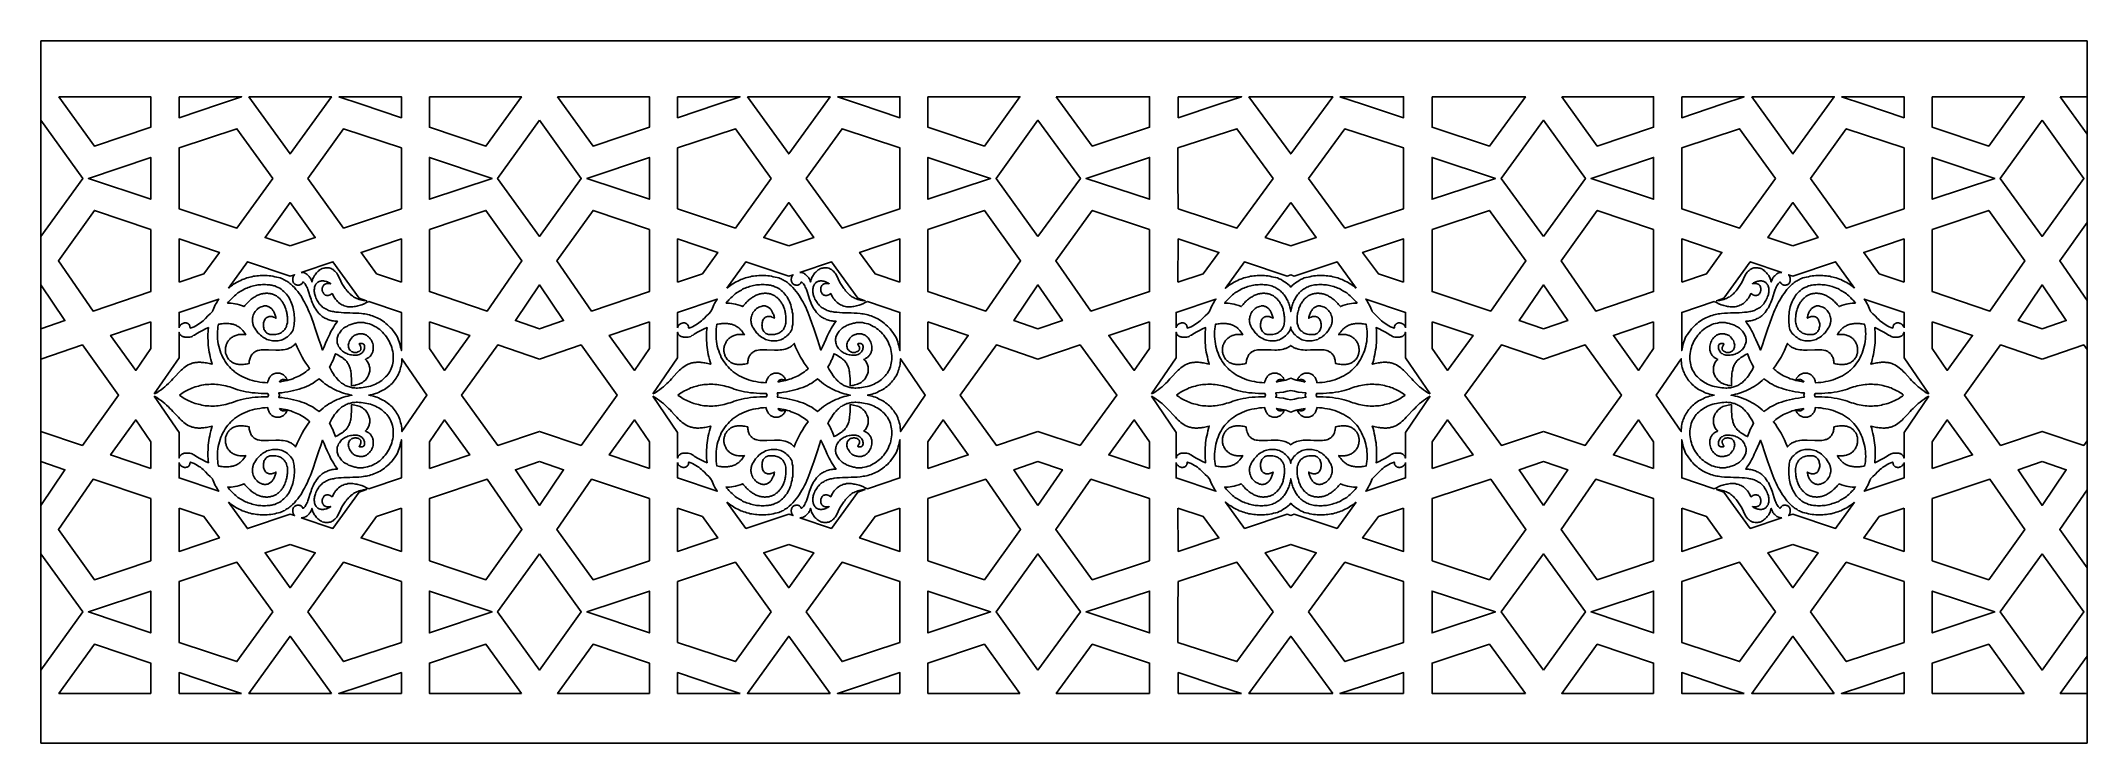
# Model space of a CAD drawing. Extents: x -52 to 65, y -44 to -4.
import ezdxf

# ---------------------------------------------------------------- set-up
doc = ezdxf.new("R2010")
doc.units = 0
doc.header["$MEASUREMENT"] = 0
doc.layers.get('0').update_dxf_attribs({"linetype": 'CONTINUOUS'})
doc.layers.add('LAYER_1', color=18, linetype='CONTINUOUS')

msp = doc.modelspace()

# ---------------------------------------------------------------- linework, layer by layer
for p, q in [((-51.83, -4.33), (-51.83, -44.33)), ((64.62, -4.33), (64.62, -44.33))]:
    msp.add_line(p, q)
at = {"layer": 'LAYER_1'}
for points in [[(64.62, -4.33), (-30.05, -4.33), (-51.83, -4.33)], [(-51.83, -44.33), (-30.05, -44.33), (64.62, -44.33)]]:
    msp.add_lwpolyline(points, dxfattribs=at)
for points in [[(-50.81, -7.51), (-48.79, -10.32), (-45.58, -9.25), (-45.58, -7.51)], [(-43.97, -7.51), (-43.97, -8.71), (-41.68, -7.94), (-40.41, -7.51)], [(-40, -7.51), (-37.65, -10.77), (-35.3, -7.51)], [(-34.88, -7.51), (-33.61, -7.94), (-31.32, -8.71), (-31.32, -7.51)], [(-29.72, -7.51), (-29.72, -9.25), (-26.51, -10.32), (-24.49, -7.51)], [(-22.43, -7.51), (-20.41, -10.32), (-17.2, -9.25), (-17.2, -7.51)], [(-15.6, -7.51), (-15.6, -8.71), (-13.31, -7.94), (-12.04, -7.51)], [(-11.63, -7.51), (-9.27, -10.77), (-6.92, -7.51)], [(-6.5, -7.51), (-5.24, -7.94), (-2.95, -8.71), (-2.95, -7.51)], [(-1.35, -7.51), (-1.35, -9.25), (1.86, -10.32), (3.88, -7.51)], [(5.95, -7.51), (8, -10.32), (11.26, -9.25), (11.26, -7.51)], [(12.89, -7.51), (12.89, -8.71), (15.21, -7.94), (16.5, -7.51)], [(16.92, -7.51), (19.3, -10.77), (21.69, -7.51)], [(22.1, -7.51), (23.39, -7.94), (25.72, -8.71), (25.72, -7.51)], [(27.34, -7.51), (27.34, -9.25), (30.6, -10.32), (32.65, -7.51)], [(34.72, -7.51), (36.74, -10.32), (39.95, -9.25), (39.95, -7.51)], [(41.55, -7.51), (41.55, -8.71), (43.84, -7.94), (45.1, -7.51)], [(45.53, -7.51), (47.88, -10.77), (50.23, -7.51)], [(50.64, -7.51), (51.91, -7.94), (54.2, -8.71), (54.2, -7.51)], [(55.81, -7.51), (55.81, -9.25), (59.02, -10.32), (61.04, -7.51)], [(63.09, -7.51), (64.62, -9.64), (64.62, -7.51)], [(-51.83, -8.85), (-51.83, -15.47), (-51.83, -15.47), (-49.45, -12.16), (-51.83, -8.85)], [(-23.46, -8.85), (-25.84, -12.16), (-23.46, -15.47), (-21.08, -12.16)], [(4.91, -15.47), (7.33, -12.16), (4.91, -8.85), (2.53, -12.16)], [(33.69, -15.47), (31.28, -12.16), (33.69, -8.85), (36.07, -12.16)], [(62.06, -8.85), (64.44, -12.16), (62.06, -15.47), (59.68, -12.16)], [(-38.64, -12.16), (-40.68, -14.99), (-43.97, -13.89), (-43.97, -12.16), (-43.97, -10.43), (-40.68, -9.33)], [(-36.65, -12.16), (-34.61, -14.99), (-31.32, -13.89), (-31.32, -12.16), (-31.32, -10.43), (-34.61, -9.33)], [(-10.27, -12.16), (-12.31, -14.99), (-15.6, -13.89), (-15.6, -12.16), (-15.6, -10.43), (-12.31, -9.33)], [(-8.28, -12.16), (-6.24, -14.99), (-2.95, -13.89), (-2.95, -12.16), (-2.95, -10.43), (-6.24, -9.33)], [(18.29, -12.16), (16.23, -14.99), (12.89, -13.89), (12.88, -12.16), (12.88, -10.43), (16.23, -9.33)], [(20.31, -12.16), (22.38, -14.99), (25.72, -13.89), (25.72, -12.16), (25.72, -10.43), (22.38, -9.33)], [(46.88, -12.16), (44.84, -14.99), (41.55, -13.89), (41.55, -12.16), (41.55, -10.43), (44.84, -9.33)], [(48.87, -12.16), (50.91, -14.99), (54.2, -13.89), (54.2, -12.16), (54.2, -10.43), (50.91, -9.33)], [(-45.58, -12.16), (-45.58, -13.35), (-49.13, -12.16), (-45.58, -10.97)], [(-29.72, -12.16), (-29.72, -13.35), (-26.16, -12.16), (-29.72, -10.97)], [(-17.2, -12.16), (-17.2, -13.35), (-20.76, -12.16), (-17.2, -10.97)], [(-1.35, -12.16), (-1.35, -13.35), (2.21, -12.16), (-1.35, -10.97)], [(11.26, -12.16), (11.26, -13.35), (7.65, -12.16), (11.26, -10.97)], [(27.34, -12.16), (27.34, -13.35), (30.95, -12.16), (27.34, -10.97)], [(39.95, -12.16), (39.95, -13.35), (36.39, -12.16), (39.95, -10.97)], [(55.81, -12.16), (55.81, -13.35), (59.36, -12.16), (55.81, -10.97)], [(-37.65, -16), (-36.22, -15.53), (-37.65, -13.54), (-39.08, -15.53)], [(-9.27, -16), (-7.85, -15.53), (-9.27, -13.54), (-10.7, -15.53)], [(19.3, -13.54), (20.75, -15.52), (19.3, -16), (19.3, -16), (19.3, -16), (17.85, -15.52)], [(47.88, -16), (46.45, -15.53), (47.88, -13.54), (49.31, -15.53)], [(-45.58, -15.07), (-45.58, -18.61), (-48.87, -19.72), (-50.84, -16.85), (-48.79, -13.99)], [(-29.72, -15.07), (-29.72, -18.61), (-26.43, -19.72), (-24.46, -16.85), (-26.51, -13.99)], [(-17.2, -15.07), (-17.2, -18.61), (-20.49, -19.72), (-22.47, -16.85), (-20.41, -13.99)], [(-1.35, -15.07), (-1.35, -18.61), (1.94, -19.72), (3.92, -16.85), (1.86, -13.99)], [(11.26, -15.07), (11.26, -18.61), (7.92, -19.72), (5.92, -16.85), (8, -13.99)], [(27.34, -15.07), (27.34, -18.61), (30.68, -19.72), (32.68, -16.85), (30.6, -13.99)], [(39.95, -15.07), (39.95, -18.61), (36.66, -19.72), (34.69, -16.85), (36.74, -13.99)], [(55.81, -15.07), (55.81, -18.61), (59.09, -19.72), (61.07, -16.85), (59.02, -13.99)], [(64.62, -19.12), (63.06, -16.85), (64.62, -14.68)], [(-43.97, -18.07), (-43.97, -15.61), (-41.68, -16.38), (-42.56, -17.6)], [(-31.32, -18.07), (-31.32, -15.61), (-33.61, -16.38), (-32.73, -17.6)], [(-15.6, -18.07), (-15.6, -15.61), (-13.31, -16.38), (-14.19, -17.6)], [(-2.95, -18.07), (-2.95, -15.61), (-5.24, -16.38), (-4.36, -17.6)], [(12.88, -18.07), (12.89, -15.61), (15.21, -16.38), (14.32, -17.6)], [(25.72, -18.07), (25.72, -15.61), (23.39, -16.38), (24.29, -17.6)], [(41.55, -18.07), (41.55, -15.61), (43.84, -16.38), (42.96, -17.6)], [(54.2, -18.07), (54.2, -15.61), (51.91, -16.38), (52.79, -17.6)], [(-41.16, -18.42), (-41.09, -18.36), (-41.02, -18.3), (-40.94, -18.25), (-40.87, -18.19), (-40.79, -18.14), (-40.71, -18.1), (-40.63, -18.05), (-40.55, -18.01), (-40.46, -17.97), (-40.38, -17.93), (-40.29, -17.9), (-40.2, -17.86), (-40.11, -17.83), (-40.02, -17.81), (-39.93, -17.78), (-39.83, -17.76), (-39.74, -17.74), (-39.64, -17.73), (-39.55, -17.72), (-39.45, -17.71), (-39.35, -17.7), (-39.25, -17.7), (-39.15, -17.7), (-39.05, -17.7), (-38.95, -17.7), (-38.84, -17.71), (-38.74, -17.72), (-38.63, -17.74), (-38.53, -17.76), (-38.42, -17.78), (-38.32, -17.8), (-38.21, -17.83), (-38.14, -17.86), (-38.08, -17.89), (-38.02, -17.92), (-37.96, -17.95), (-37.89, -17.99), (-37.84, -18.02), (-37.78, -18.06), (-37.72, -18.1), (-37.67, -18.15), (-37.61, -18.19), (-37.51, -18.28), (-37.41, -18.38), (-37.32, -18.49), (-37.22, -18.6), (-37.14, -18.71), (-37.05, -18.83), (-36.97, -18.96), (-36.9, -19.09), (-36.83, -19.22), (-36.75, -19.36), (-36.69, -19.5), (-36.62, -19.65), (-36.56, -19.79), (-36.5, -19.94), (-36.44, -20.09), (-36.33, -20.4), (-36.22, -20.71), (-36.01, -21.33), (-35.91, -21.64), (-35.81, -21.94), (-35.81, -21.94), (-35.72, -21.75), (-35.63, -21.55), (-35.54, -21.34), (-35.45, -21.14), (-35.4, -21.03), (-35.35, -20.93), (-35.29, -20.83), (-35.23, -20.72), (-35.17, -20.62), (-35.1, -20.51), (-35.03, -20.41), (-34.96, -20.3), (-35.04, -20.3), (-35.11, -20.29), (-35.18, -20.28), (-35.25, -20.27), (-35.32, -20.25), (-35.39, -20.24), (-35.45, -20.22), (-35.51, -20.2), (-35.57, -20.17), (-35.62, -20.15), (-35.68, -20.12), (-35.73, -20.09), (-35.78, -20.06), (-35.82, -20.03), (-35.87, -19.99), (-35.91, -19.96), (-35.95, -19.92), (-35.99, -19.88), (-36.03, -19.84), (-36.06, -19.8), (-36.13, -19.71), (-36.19, -19.62), (-36.25, -19.53), (-36.3, -19.44), (-36.34, -19.34), (-36.39, -19.24), (-36.43, -19.14), (-36.46, -19.04), (-36.53, -18.85), (-36.58, -18.67), (-36.64, -18.5), (-36.67, -18.42), (-36.7, -18.35), (-36.73, -18.28), (-36.77, -18.22), (-36.8, -18.17), (-36.82, -18.15), (-36.84, -18.13), (-36.86, -18.11), (-36.88, -18.09), (-36.91, -18.08), (-36.93, -18.07), (-36.95, -18.11), (-36.97, -18.14), (-37, -18.17), (-37.03, -18.2), (-37.06, -18.21), (-37.1, -18.23), (-37.13, -18.24), (-37.17, -18.24), (-37.21, -18.24), (-37.25, -18.24), (-37.28, -18.23), (-37.32, -18.22), (-37.35, -18.2), (-37.38, -18.18), (-37.41, -18.16), (-37.44, -18.13), (-37.46, -18.11), (-37.47, -18.08), (-37.48, -18.05), (-37.49, -18.02), (-37.5, -17.99), (-37.5, -17.96), (-37.5, -17.93), (-37.5, -17.89), (-37.49, -17.86), (-37.49, -17.83), (-37.48, -17.79), (-37.47, -17.76), (-37.45, -17.73), (-37.44, -17.7), (-37.42, -17.67), (-37.4, -17.65), (-37.65, -17.73), (-40.08, -16.91)], [(-37.02, -17.52), (-36.96, -17.52), (-36.9, -17.53), (-36.84, -17.55), (-36.79, -17.57), (-36.74, -17.6), (-36.69, -17.63), (-36.65, -17.67), (-36.61, -17.71), (-36.57, -17.75), (-36.54, -17.79), (-36.51, -17.83), (-36.48, -17.88), (-36.46, -17.93), (-36.44, -17.97), (-36.42, -18.02), (-36.41, -18.06), (-36.39, -18), (-36.37, -17.94), (-36.35, -17.87), (-36.33, -17.81), (-36.3, -17.76), (-36.27, -17.7), (-36.23, -17.65), (-36.19, -17.59), (-36.15, -17.55), (-36.11, -17.5), (-36.07, -17.46), (-36.02, -17.42), (-35.97, -17.38), (-35.92, -17.35), (-35.87, -17.32), (-35.82, -17.3), (-35.76, -17.28), (-35.71, -17.27), (-35.65, -17.26), (-35.6, -17.25), (-35.54, -17.25), (-35.49, -17.25), (-35.43, -17.26), (-35.37, -17.28), (-35.32, -17.3), (-35.26, -17.33), (-35.21, -17.36), (-35.16, -17.4), (-35.1, -17.45), (-35.05, -17.5), (-35, -17.57), (-34.95, -17.63), (-34.83, -17.88), (-34.77, -18.01), (-34.7, -18.14), (-34.63, -18.26), (-34.55, -18.38), (-34.51, -18.44), (-34.47, -18.5), (-34.42, -18.56), (-34.37, -18.61), (-34.33, -18.66), (-34.28, -18.71), (-34.22, -18.76), (-34.17, -18.81), (-34.11, -18.85), (-34.05, -18.9), (-33.99, -18.94), (-33.93, -18.97), (-33.86, -19), (-33.79, -19.03), (-33.72, -19.06), (-33.64, -19.08), (-33.56, -19.1), (-33.48, -19.11), (-33.39, -19.12), (-33.3, -19.13), (-33.72, -18.99), (-35.22, -16.91)], [(-12.79, -18.42), (-12.72, -18.36), (-12.65, -18.3), (-12.57, -18.25), (-12.49, -18.19), (-12.42, -18.14), (-12.34, -18.1), (-12.26, -18.05), (-12.17, -18.01), (-12.09, -17.97), (-12, -17.93), (-11.92, -17.9), (-11.83, -17.86), (-11.74, -17.83), (-11.65, -17.81), (-11.55, -17.78), (-11.46, -17.76), (-11.37, -17.74), (-11.27, -17.73), (-11.17, -17.72), (-11.08, -17.71), (-10.98, -17.7), (-10.88, -17.7), (-10.78, -17.7), (-10.68, -17.7), (-10.57, -17.7), (-10.47, -17.71), (-10.37, -17.72), (-10.26, -17.74), (-10.16, -17.76), (-10.05, -17.78), (-9.94, -17.8), (-9.84, -17.83), (-9.77, -17.86), (-9.71, -17.89), (-9.64, -17.92), (-9.58, -17.95), (-9.52, -17.99), (-9.46, -18.02), (-9.41, -18.06), (-9.35, -18.1), (-9.29, -18.15), (-9.24, -18.19), (-9.14, -18.28), (-9.04, -18.38), (-8.94, -18.49), (-8.85, -18.6), (-8.76, -18.71), (-8.68, -18.83), (-8.6, -18.96), (-8.53, -19.09), (-8.45, -19.22), (-8.38, -19.36), (-8.31, -19.5), (-8.25, -19.65), (-8.19, -19.79), (-8.13, -19.94), (-8.07, -20.09), (-7.95, -20.4), (-7.85, -20.71), (-7.64, -21.33), (-7.54, -21.64), (-7.44, -21.94), (-7.44, -21.94), (-7.35, -21.75), (-7.26, -21.55), (-7.17, -21.34), (-7.08, -21.14), (-7.03, -21.03), (-6.97, -20.93), (-6.92, -20.83), (-6.86, -20.72), (-6.8, -20.62), (-6.73, -20.51), (-6.66, -20.41), (-6.58, -20.3), (-6.66, -20.3), (-6.74, -20.29), (-6.81, -20.28), (-6.88, -20.27), (-6.95, -20.25), (-7.01, -20.24), (-7.08, -20.22), (-7.14, -20.2), (-7.19, -20.17), (-7.25, -20.15), (-7.3, -20.12), (-7.35, -20.09), (-7.4, -20.06), (-7.45, -20.03), (-7.5, -19.99), (-7.54, -19.96), (-7.58, -19.92), (-7.62, -19.88), (-7.66, -19.84), (-7.69, -19.8), (-7.76, -19.71), (-7.82, -19.62), (-7.88, -19.53), (-7.93, -19.44), (-7.97, -19.34), (-8.01, -19.24), (-8.05, -19.14), (-8.09, -19.04), (-8.15, -18.85), (-8.21, -18.67), (-8.27, -18.5), (-8.3, -18.42), (-8.33, -18.35), (-8.36, -18.28), (-8.39, -18.22), (-8.43, -18.17), (-8.45, -18.15), (-8.47, -18.13), (-8.49, -18.11), (-8.51, -18.09), (-8.53, -18.08), (-8.56, -18.07), (-8.58, -18.11), (-8.6, -18.14), (-8.63, -18.17), (-8.66, -18.2), (-8.69, -18.21), (-8.72, -18.23), (-8.76, -18.24), (-8.8, -18.24), (-8.84, -18.24), (-8.87, -18.24), (-8.91, -18.23), (-8.95, -18.22), (-8.98, -18.2), (-9.01, -18.18), (-9.04, -18.16), (-9.07, -18.13), (-9.08, -18.11), (-9.1, -18.08), (-9.11, -18.05), (-9.12, -18.02), (-9.12, -17.99), (-9.13, -17.96), (-9.13, -17.93), (-9.13, -17.89), (-9.12, -17.86), (-9.11, -17.83), (-9.11, -17.79), (-9.09, -17.76), (-9.08, -17.73), (-9.07, -17.7), (-9.05, -17.67), (-9.03, -17.65), (-9.27, -17.73), (-11.71, -16.91)], [(-8.65, -17.52), (-8.58, -17.52), (-8.53, -17.53), (-8.47, -17.55), (-8.42, -17.57), (-8.37, -17.6), (-8.32, -17.63), (-8.28, -17.67), (-8.24, -17.71), (-8.2, -17.75), (-8.16, -17.79), (-8.13, -17.83), (-8.11, -17.88), (-8.08, -17.93), (-8.06, -17.97), (-8.05, -18.02), (-8.03, -18.06), (-8.02, -18), (-8, -17.93), (-7.98, -17.87), (-7.95, -17.81), (-7.93, -17.75), (-7.89, -17.7), (-7.86, -17.65), (-7.82, -17.59), (-7.78, -17.55), (-7.74, -17.5), (-7.69, -17.46), (-7.65, -17.42), (-7.6, -17.38), (-7.55, -17.35), (-7.5, -17.32), (-7.45, -17.3), (-7.39, -17.28), (-7.34, -17.27), (-7.28, -17.26), (-7.23, -17.25), (-7.17, -17.25), (-7.11, -17.25), (-7.06, -17.26), (-7, -17.28), (-6.95, -17.3), (-6.89, -17.33), (-6.84, -17.36), (-6.78, -17.4), (-6.73, -17.45), (-6.68, -17.5), (-6.63, -17.57), (-6.58, -17.63), (-6.46, -17.88), (-6.4, -18.01), (-6.33, -18.14), (-6.25, -18.26), (-6.18, -18.38), (-6.14, -18.44), (-6.09, -18.5), (-6.05, -18.56), (-6, -18.61), (-5.95, -18.66), (-5.9, -18.71), (-5.85, -18.76), (-5.8, -18.81), (-5.74, -18.85), (-5.68, -18.9), (-5.62, -18.93), (-5.55, -18.97), (-5.49, -19), (-5.42, -19.03), (-5.34, -19.06), (-5.27, -19.08), (-5.19, -19.1), (-5.11, -19.11), (-5.02, -19.12), (-4.93, -19.13), (-5.35, -18.99), (-6.84, -16.91)], [(23.02, -18.42), (22.95, -18.36), (22.88, -18.3), (22.8, -18.25), (22.72, -18.19), (22.65, -18.14), (22.57, -18.1), (22.49, -18.05), (22.4, -18.01), (22.32, -17.97), (22.23, -17.93), (22.15, -17.9), (22.06, -17.86), (21.97, -17.83), (21.88, -17.81), (21.78, -17.78), (21.69, -17.76), (21.6, -17.74), (21.5, -17.73), (21.4, -17.72), (21.31, -17.71), (21.21, -17.7), (21.11, -17.7), (21.01, -17.69), (20.91, -17.7), (20.8, -17.7), (20.7, -17.71), (20.6, -17.72), (20.49, -17.74), (20.39, -17.76), (20.28, -17.78), (20.17, -17.8), (20.07, -17.83), (19.96, -17.88), (19.85, -17.93), (19.75, -17.99), (19.66, -18.05), (19.56, -18.12), (19.47, -18.19), (19.38, -18.27), (19.3, -18.35), (19.22, -18.27), (19.13, -18.19), (19.04, -18.12), (18.95, -18.05), (18.85, -17.99), (18.75, -17.93), (18.64, -17.88), (18.54, -17.83), (18.43, -17.8), (18.32, -17.78), (18.22, -17.76), (18.11, -17.74), (18.01, -17.72), (17.9, -17.71), (17.8, -17.7), (17.7, -17.7), (17.59, -17.69), (17.49, -17.7), (17.39, -17.7), (17.3, -17.71), (17.2, -17.72), (17.1, -17.73), (17.01, -17.74), (16.91, -17.76), (16.82, -17.78), (16.73, -17.81), (16.63, -17.83), (16.55, -17.86), (16.46, -17.9), (16.37, -17.93), (16.28, -17.97), (16.2, -18.01), (16.12, -18.05), (16.04, -18.1), (15.96, -18.14), (15.88, -18.19), (15.8, -18.25), (15.73, -18.3), (15.65, -18.36), (15.58, -18.42), (16.67, -16.91), (19.1, -17.73), (19.3, -17.66), (19.5, -17.73), (21.93, -16.91)], [(47.25, -17.52), (47.19, -17.52), (47.13, -17.53), (47.07, -17.55), (47.02, -17.57), (46.97, -17.6), (46.92, -17.63), (46.88, -17.67), (46.84, -17.71), (46.8, -17.75), (46.77, -17.79), (46.74, -17.83), (46.71, -17.88), (46.69, -17.93), (46.67, -17.97), (46.65, -18.02), (46.64, -18.06), (46.62, -18), (46.6, -17.93), (46.58, -17.87), (46.56, -17.81), (46.53, -17.75), (46.5, -17.7), (46.46, -17.65), (46.42, -17.59), (46.38, -17.55), (46.34, -17.5), (46.3, -17.46), (46.25, -17.42), (46.2, -17.38), (46.15, -17.35), (46.1, -17.32), (46.05, -17.3), (45.99, -17.28), (45.94, -17.27), (45.88, -17.26), (45.83, -17.25), (45.77, -17.25), (45.72, -17.25), (45.66, -17.26), (45.6, -17.28), (45.55, -17.3), (45.49, -17.33), (45.44, -17.36), (45.38, -17.4), (45.33, -17.45), (45.28, -17.5), (45.23, -17.57), (45.18, -17.63), (45.06, -17.88), (45, -18.01), (44.93, -18.14), (44.86, -18.26), (44.78, -18.38), (44.74, -18.44), (44.7, -18.5), (44.65, -18.56), (44.6, -18.61), (44.56, -18.66), (44.51, -18.71), (44.45, -18.76), (44.4, -18.81), (44.34, -18.85), (44.28, -18.9), (44.22, -18.93), (44.16, -18.97), (44.09, -19), (44.02, -19.03), (43.95, -19.06), (43.87, -19.08), (43.79, -19.1), (43.71, -19.11), (43.62, -19.12), (43.53, -19.13), (43.95, -18.99), (45.45, -16.91)], [(51.39, -18.42), (51.32, -18.36), (51.25, -18.3), (51.17, -18.25), (51.1, -18.19), (51.02, -18.14), (50.94, -18.1), (50.86, -18.05), (50.78, -18.01), (50.69, -17.97), (50.61, -17.93), (50.52, -17.9), (50.43, -17.86), (50.34, -17.83), (50.25, -17.81), (50.16, -17.78), (50.06, -17.76), (49.97, -17.74), (49.87, -17.73), (49.78, -17.72), (49.68, -17.71), (49.58, -17.7), (49.48, -17.7), (49.38, -17.7), (49.28, -17.7), (49.18, -17.7), (49.07, -17.71), (48.97, -17.72), (48.86, -17.74), (48.76, -17.76), (48.65, -17.78), (48.55, -17.8), (48.44, -17.83), (48.37, -17.86), (48.31, -17.89), (48.25, -17.92), (48.18, -17.95), (48.12, -17.99), (48.07, -18.02), (48.01, -18.06), (47.95, -18.1), (47.9, -18.15), (47.84, -18.19), (47.74, -18.28), (47.64, -18.38), (47.54, -18.49), (47.45, -18.6), (47.37, -18.71), (47.28, -18.83), (47.2, -18.96), (47.13, -19.09), (47.05, -19.22), (46.98, -19.36), (46.92, -19.5), (46.85, -19.65), (46.79, -19.79), (46.73, -19.94), (46.67, -20.09), (46.56, -20.4), (46.45, -20.71), (46.24, -21.33), (46.14, -21.64), (46.04, -21.94), (46.04, -21.94), (45.95, -21.75), (45.86, -21.55), (45.77, -21.34), (45.68, -21.14), (45.63, -21.03), (45.58, -20.93), (45.52, -20.83), (45.46, -20.72), (45.4, -20.62), (45.33, -20.51), (45.26, -20.41), (45.19, -20.3), (45.26, -20.3), (45.34, -20.29), (45.41, -20.28), (45.48, -20.27), (45.55, -20.25), (45.62, -20.24), (45.68, -20.22), (45.74, -20.2), (45.8, -20.17), (45.85, -20.15), (45.91, -20.12), (45.96, -20.09), (46.01, -20.06), (46.05, -20.03), (46.1, -19.99), (46.14, -19.96), (46.18, -19.92), (46.22, -19.88), (46.26, -19.84), (46.29, -19.8), (46.36, -19.71), (46.42, -19.62), (46.48, -19.53), (46.53, -19.44), (46.57, -19.34), (46.62, -19.24), (46.66, -19.14), (46.69, -19.04), (46.76, -18.85), (46.81, -18.67), (46.87, -18.5), (46.9, -18.42), (46.93, -18.35), (46.96, -18.28), (47, -18.22), (47.03, -18.17), (47.05, -18.15), (47.07, -18.13), (47.09, -18.11), (47.11, -18.09), (47.14, -18.08), (47.16, -18.07), (47.18, -18.11), (47.2, -18.14), (47.23, -18.17), (47.26, -18.2), (47.29, -18.21), (47.33, -18.23), (47.36, -18.24), (47.4, -18.24), (47.44, -18.24), (47.48, -18.24), (47.51, -18.23), (47.55, -18.22), (47.58, -18.2), (47.61, -18.18), (47.64, -18.16), (47.67, -18.13), (47.69, -18.11), (47.7, -18.08), (47.71, -18.05), (47.72, -18.02), (47.73, -17.99), (47.73, -17.96), (47.73, -17.93), (47.73, -17.89), (47.72, -17.86), (47.72, -17.83), (47.71, -17.79), (47.7, -17.76), (47.68, -17.73), (47.67, -17.7), (47.65, -17.67), (47.63, -17.65), (47.88, -17.73), (50.31, -16.91)], [(-51.83, -18.23), (-51.83, -20.73), (-50.47, -20.26), (-51.83, -18.23), (-51.83, -18.23)], [(-41.21, -19.27), (-41.21, -19.27), (-41.11, -19.27), (-41.01, -19.27), (-40.9, -19.28), (-40.79, -19.3), (-40.67, -19.33), (-40.54, -19.36), (-40.41, -19.41), (-40.27, -19.46), (-40.22, -19.4), (-40.17, -19.34), (-40.12, -19.28), (-40.06, -19.23), (-40.01, -19.18), (-39.96, -19.13), (-39.91, -19.08), (-39.86, -19.04), (-39.81, -19), (-39.75, -18.96), (-39.7, -18.93), (-39.65, -18.9), (-39.6, -18.87), (-39.55, -18.84), (-39.49, -18.82), (-39.44, -18.79), (-39.39, -18.77), (-39.34, -18.76), (-39.28, -18.74), (-39.23, -18.73), (-39.18, -18.72), (-39.13, -18.71), (-39.08, -18.71), (-39.03, -18.7), (-38.98, -18.7), (-38.93, -18.7), (-38.88, -18.71), (-38.84, -18.71), (-38.79, -18.72), (-38.74, -18.73), (-38.69, -18.74), (-38.65, -18.76), (-38.6, -18.78), (-38.56, -18.79), (-38.52, -18.81), (-38.48, -18.84), (-38.43, -18.86), (-38.39, -18.89), (-38.35, -18.92), (-38.32, -18.95), (-38.28, -18.98), (-38.24, -19.01), (-38.21, -19.05), (-38.17, -19.09), (-38.14, -19.13), (-38.11, -19.17), (-38.08, -19.21), (-38.05, -19.26), (-38.02, -19.3), (-38, -19.35), (-37.97, -19.4), (-37.95, -19.45), (-37.93, -19.51), (-37.91, -19.56), (-37.89, -19.62), (-37.87, -19.68), (-37.86, -19.74), (-37.84, -19.8), (-37.83, -19.86), (-37.82, -19.92), (-37.82, -19.99), (-37.81, -20.05), (-37.81, -20.12), (-37.8, -20.19), (-37.8, -20.23), (-37.8, -20.27), (-37.8, -20.33), (-37.81, -20.4), (-37.83, -20.47), (-37.85, -20.56), (-37.86, -20.6), (-37.88, -20.64), (-37.9, -20.68), (-37.93, -20.72), (-37.95, -20.76), (-37.99, -20.8), (-38.02, -20.84), (-38.06, -20.87), (-38.1, -20.91), (-38.15, -20.94), (-38.2, -20.97), (-38.26, -20.99), (-38.32, -21.02), (-38.39, -21.03), (-38.46, -21.05), (-38.54, -21.06), (-38.63, -21.06), (-38.72, -21.06), (-38.75, -21.06), (-38.78, -21.06), (-38.81, -21.05), (-38.84, -21.04), (-38.87, -21.03), (-38.89, -21.02), (-38.94, -20.99), (-38.99, -20.96), (-39.03, -20.92), (-39.06, -20.88), (-39.09, -20.83), (-39.12, -20.78), (-39.14, -20.73), (-39.15, -20.68), (-39.16, -20.62), (-39.17, -20.56), (-39.17, -20.51), (-39.17, -20.45), (-39.16, -20.39), (-39.15, -20.34), (-39.13, -20.29), (-39.11, -20.24), (-39.08, -20.19), (-39.05, -20.15), (-39.02, -20.11), (-38.98, -20.08), (-38.94, -20.06), (-38.89, -20.04), (-38.87, -20.03), (-38.84, -20.02), (-38.82, -20.02), (-38.79, -20.02), (-38.76, -20.02), (-38.73, -20.02), (-38.7, -20.03), (-38.67, -20.03), (-38.64, -20.04), (-38.6, -20.06), (-38.53, -20.09), (-38.46, -20.13), (-38.47, -20.07), (-38.49, -20.01), (-38.5, -19.95), (-38.52, -19.9), (-38.54, -19.85), (-38.56, -19.8), (-38.58, -19.76), (-38.6, -19.72), (-38.63, -19.68), (-38.65, -19.64), (-38.68, -19.61), (-38.71, -19.58), (-38.74, -19.55), (-38.77, -19.53), (-38.8, -19.51), (-38.83, -19.49), (-38.86, -19.47), (-38.89, -19.46), (-38.92, -19.45), (-38.96, -19.44), (-38.99, -19.43), (-39.02, -19.43), (-39.06, -19.43), (-39.09, -19.43), (-39.12, -19.43), (-39.16, -19.44), (-39.22, -19.45), (-39.29, -19.47), (-39.36, -19.5), (-39.42, -19.54), (-39.48, -19.58), (-39.53, -19.63), (-39.59, -19.69), (-39.64, -19.75), (-39.68, -19.81), (-39.72, -19.88), (-39.75, -19.95), (-39.77, -20.03), (-39.78, -20.06), (-39.79, -20.1), (-39.8, -20.14), (-39.8, -20.18), (-39.8, -20.23), (-39.8, -20.27), (-39.8, -20.31), (-39.79, -20.35), (-39.78, -20.39), (-39.77, -20.44), (-39.76, -20.48), (-39.75, -20.52), (-39.73, -20.57), (-39.71, -20.61), (-39.66, -20.7), (-39.6, -20.79), (-39.54, -20.87), (-39.48, -20.95), (-39.41, -21.02), (-39.34, -21.09), (-39.27, -21.15), (-39.2, -21.2), (-39.12, -21.25), (-39.05, -21.29), (-38.97, -21.33), (-38.89, -21.36), (-38.81, -21.38), (-38.73, -21.4), (-38.65, -21.41), (-38.57, -21.42), (-38.49, -21.42), (-38.41, -21.42), (-38.33, -21.41), (-38.25, -21.39), (-38.17, -21.37), (-38.1, -21.35), (-38.02, -21.32), (-37.95, -21.28), (-37.88, -21.23), (-37.81, -21.19), (-37.75, -21.13), (-37.69, -21.07), (-37.63, -21.01), (-37.57, -20.94), (-37.52, -20.86), (-37.47, -20.78), (-37.46, -20.68), (-37.44, -20.59), (-37.43, -20.49), (-37.42, -20.39), (-37.41, -20.29), (-37.41, -20.19), (-37.41, -20.08), (-37.42, -19.98), (-37.43, -19.88), (-37.44, -19.77), (-37.46, -19.67), (-37.48, -19.57), (-37.5, -19.47), (-37.53, -19.37), (-37.57, -19.27), (-37.61, -19.18), (-37.65, -19.09), (-37.69, -19), (-37.75, -18.91), (-37.8, -18.83), (-37.86, -18.75), (-37.93, -18.68), (-38, -18.6), (-38.08, -18.54), (-38.16, -18.48), (-38.24, -18.42), (-38.33, -18.37), (-38.43, -18.33), (-38.53, -18.29), (-38.58, -18.28), (-38.64, -18.26), (-38.69, -18.25), (-38.75, -18.24), (-38.81, -18.23), (-38.87, -18.22), (-38.96, -18.22), (-39.05, -18.21), (-39.13, -18.21), (-39.22, -18.21), (-39.31, -18.22), (-39.39, -18.22), (-39.48, -18.23), (-39.56, -18.25), (-39.64, -18.26), (-39.73, -18.28), (-39.81, -18.3), (-39.89, -18.32), (-39.97, -18.35), (-40.04, -18.38), (-40.12, -18.41), (-40.2, -18.44), (-40.27, -18.48), (-40.34, -18.52), (-40.42, -18.56), (-40.49, -18.6), (-40.55, -18.65), (-40.62, -18.69), (-40.69, -18.74), (-40.75, -18.79), (-40.82, -18.85), (-40.88, -18.9), (-40.94, -18.96), (-40.99, -19.02), (-41.05, -19.08), (-41.11, -19.14), (-41.16, -19.2)], [(-33.17, -19.18), (-33.3, -19.24), (-33.43, -19.3), (-33.57, -19.36), (-33.65, -19.38), (-33.72, -19.4), (-33.79, -19.42), (-33.86, -19.44), (-33.93, -19.45), (-34.01, -19.46), (-34.08, -19.47), (-34.15, -19.48), (-34.22, -19.48), (-34.29, -19.47), (-34.36, -19.47), (-34.43, -19.45), (-34.5, -19.44), (-34.57, -19.42), (-34.63, -19.39), (-34.7, -19.36), (-34.76, -19.32), (-34.83, -19.28), (-34.89, -19.23), (-34.95, -19.18), (-35, -19.12), (-35.06, -19.05), (-35.11, -18.98), (-35.16, -18.9), (-35.21, -18.82), (-35.26, -18.72), (-35.32, -18.76), (-35.37, -18.79), (-35.43, -18.81), (-35.48, -18.83), (-35.52, -18.83), (-35.57, -18.83), (-35.61, -18.82), (-35.65, -18.81), (-35.68, -18.79), (-35.71, -18.76), (-35.74, -18.74), (-35.76, -18.7), (-35.78, -18.67), (-35.8, -18.63), (-35.81, -18.59), (-35.82, -18.55), (-35.82, -18.5), (-35.82, -18.46), (-35.82, -18.42), (-35.81, -18.38), (-35.8, -18.34), (-35.78, -18.3), (-35.76, -18.26), (-35.73, -18.23), (-35.7, -18.2), (-35.66, -18.18), (-35.62, -18.16), (-35.58, -18.15), (-35.53, -18.14), (-35.47, -18.14), (-35.41, -18.15), (-35.34, -18.16), (-35.41, -18.12), (-35.47, -18.09), (-35.53, -18.06), (-35.59, -18.04), (-35.65, -18.02), (-35.71, -18.01), (-35.76, -18), (-35.81, -18), (-35.86, -18), (-35.91, -18.01), (-35.95, -18.02), (-35.99, -18.03), (-36.03, -18.05), (-36.07, -18.07), (-36.1, -18.1), (-36.13, -18.13), (-36.16, -18.16), (-36.18, -18.19), (-36.21, -18.23), (-36.23, -18.27), (-36.24, -18.31), (-36.26, -18.36), (-36.27, -18.41), (-36.27, -18.45), (-36.28, -18.51), (-36.28, -18.56), (-36.28, -18.61), (-36.27, -18.67), (-36.26, -18.72), (-36.25, -18.78), (-36.23, -18.84), (-36.21, -18.89), (-36.18, -18.97), (-36.15, -19.04), (-36.11, -19.11), (-36.07, -19.18), (-36.03, -19.24), (-35.99, -19.3), (-35.95, -19.35), (-35.9, -19.4), (-35.85, -19.44), (-35.8, -19.49), (-35.75, -19.53), (-35.69, -19.56), (-35.64, -19.59), (-35.58, -19.62), (-35.52, -19.65), (-35.46, -19.68), (-35.39, -19.7), (-35.33, -19.72), (-35.26, -19.74), (-35.19, -19.75), (-35.12, -19.76), (-35.05, -19.78), (-34.9, -19.79), (-34.75, -19.81), (-34.59, -19.82), (-34.43, -19.82), (-34.26, -19.82), (-34.09, -19.83), (-33.92, -19.83), (-33.75, -19.84), (-33.58, -19.86), (-33.49, -19.87), (-33.4, -19.88), (-33.31, -19.9), (-33.23, -19.92), (-33.14, -19.94), (-33.05, -19.97), (-32.96, -19.99), (-32.88, -20.03), (-32.79, -20.06), (-32.7, -20.1), (-32.62, -20.14), (-32.53, -20.19), (-32.45, -20.24), (-32.36, -20.3), (-32.28, -20.36), (-32.2, -20.42), (-32.11, -20.5), (-32.03, -20.57), (-31.95, -20.66), (-31.87, -20.74), (-31.79, -20.84), (-31.72, -20.94), (-31.64, -21.05), (-31.56, -21.16), (-31.52, -21.27), (-31.48, -21.37), (-31.44, -21.47), (-31.41, -21.58), (-31.38, -21.68), (-31.36, -21.78), (-31.34, -21.88), (-31.32, -21.97), (-31.32, -19.8)], [(-23.46, -18.23), (-23.46, -18.23), (-24.83, -20.26), (-23.46, -20.73), (-22.09, -20.26)], [(-12.84, -19.27), (-12.84, -19.27), (-12.74, -19.27), (-12.64, -19.27), (-12.53, -19.28), (-12.42, -19.3), (-12.3, -19.33), (-12.17, -19.36), (-12.04, -19.41), (-11.89, -19.46), (-11.84, -19.4), (-11.79, -19.34), (-11.74, -19.28), (-11.69, -19.23), (-11.64, -19.18), (-11.59, -19.13), (-11.54, -19.08), (-11.49, -19.04), (-11.43, -19), (-11.38, -18.96), (-11.33, -18.93), (-11.28, -18.9), (-11.22, -18.87), (-11.17, -18.84), (-11.12, -18.82), (-11.07, -18.79), (-11.02, -18.77), (-10.96, -18.76), (-10.91, -18.74), (-10.86, -18.73), (-10.81, -18.72), (-10.76, -18.71), (-10.71, -18.71), (-10.66, -18.7), (-10.61, -18.7), (-10.56, -18.7), (-10.51, -18.71), (-10.46, -18.71), (-10.41, -18.72), (-10.37, -18.73), (-10.32, -18.74), (-10.28, -18.76), (-10.23, -18.78), (-10.19, -18.79), (-10.14, -18.81), (-10.1, -18.84), (-10.06, -18.86), (-10.02, -18.89), (-9.98, -18.92), (-9.94, -18.95), (-9.91, -18.98), (-9.87, -19.01), (-9.83, -19.05), (-9.8, -19.09), (-9.77, -19.13), (-9.74, -19.17), (-9.71, -19.21), (-9.68, -19.26), (-9.65, -19.3), (-9.62, -19.35), (-9.6, -19.4), (-9.58, -19.45), (-9.55, -19.51), (-9.53, -19.56), (-9.52, -19.62), (-9.5, -19.68), (-9.48, -19.74), (-9.47, -19.8), (-9.46, -19.86), (-9.45, -19.92), (-9.44, -19.99), (-9.44, -20.05), (-9.43, -20.12), (-9.43, -20.19), (-9.43, -20.23), (-9.43, -20.27), (-9.43, -20.33), (-9.44, -20.4), (-9.45, -20.47), (-9.48, -20.56), (-9.49, -20.6), (-9.51, -20.64), (-9.53, -20.68), (-9.55, -20.72), (-9.58, -20.76), (-9.61, -20.8), (-9.65, -20.84), (-9.69, -20.87), (-9.73, -20.91), (-9.78, -20.94), (-9.83, -20.97), (-9.89, -20.99), (-9.95, -21.02), (-10.02, -21.03), (-10.09, -21.05), (-10.17, -21.06), (-10.25, -21.06), (-10.34, -21.06), (-10.38, -21.06), (-10.41, -21.06), (-10.44, -21.05), (-10.47, -21.04), (-10.49, -21.03), (-10.52, -21.02), (-10.57, -20.99), (-10.61, -20.96), (-10.65, -20.92), (-10.69, -20.88), (-10.72, -20.83), (-10.74, -20.78), (-10.76, -20.73), (-10.78, -20.68), (-10.79, -20.62), (-10.79, -20.56), (-10.8, -20.51), (-10.79, -20.45), (-10.79, -20.39), (-10.77, -20.34), (-10.76, -20.29), (-10.74, -20.24), (-10.71, -20.19), (-10.68, -20.15), (-10.65, -20.11), (-10.61, -20.08), (-10.57, -20.05), (-10.52, -20.04), (-10.5, -20.03), (-10.47, -20.02), (-10.44, -20.02), (-10.42, -20.02), (-10.39, -20.02), (-10.36, -20.02), (-10.33, -20.03), (-10.3, -20.03), (-10.26, -20.04), (-10.23, -20.06), (-10.16, -20.09), (-10.09, -20.13), (-10.1, -20.07), (-10.11, -20.01), (-10.13, -19.95), (-10.15, -19.9), (-10.17, -19.85), (-10.19, -19.8), (-10.21, -19.76), (-10.23, -19.72), (-10.26, -19.68), (-10.28, -19.64), (-10.31, -19.61), (-10.34, -19.58), (-10.36, -19.55), (-10.39, -19.53), (-10.42, -19.51), (-10.45, -19.49), (-10.49, -19.47), (-10.52, -19.46), (-10.55, -19.45), (-10.58, -19.44), (-10.62, -19.43), (-10.65, -19.43), (-10.68, -19.43), (-10.72, -19.43), (-10.75, -19.43), (-10.78, -19.44), (-10.85, -19.45), (-10.92, -19.47), (-10.98, -19.5), (-11.04, -19.54), (-11.1, -19.58), (-11.16, -19.63), (-11.21, -19.69), (-11.26, -19.75), (-11.31, -19.81), (-11.34, -19.88), (-11.37, -19.95), (-11.4, -20.03), (-11.41, -20.06), (-11.42, -20.1), (-11.42, -20.14), (-11.43, -20.18), (-11.43, -20.23), (-11.43, -20.27), (-11.42, -20.31), (-11.42, -20.35), (-11.41, -20.39), (-11.4, -20.44), (-11.39, -20.48), (-11.37, -20.52), (-11.36, -20.57), (-11.34, -20.61), (-11.28, -20.7), (-11.23, -20.79), (-11.17, -20.87), (-11.1, -20.95), (-11.04, -21.02), (-10.97, -21.09), (-10.9, -21.15), (-10.83, -21.2), (-10.75, -21.25), (-10.67, -21.29), (-10.6, -21.33), (-10.52, -21.36), (-10.44, -21.38), (-10.36, -21.4), (-10.28, -21.41), (-10.2, -21.42), (-10.12, -21.42), (-10.04, -21.42), (-9.96, -21.41), (-9.88, -21.39), (-9.8, -21.37), (-9.72, -21.35), (-9.65, -21.32), (-9.58, -21.28), (-9.51, -21.23), (-9.44, -21.19), (-9.38, -21.13), (-9.31, -21.07), (-9.26, -21.01), (-9.2, -20.94), (-9.15, -20.86), (-9.1, -20.78), (-9.08, -20.68), (-9.07, -20.59), (-9.05, -20.49), (-9.05, -20.39), (-9.04, -20.29), (-9.04, -20.19), (-9.04, -20.08), (-9.04, -19.98), (-9.05, -19.88), (-9.07, -19.77), (-9.08, -19.67), (-9.11, -19.57), (-9.13, -19.47), (-9.16, -19.37), (-9.19, -19.27), (-9.23, -19.18), (-9.27, -19.09), (-9.32, -19), (-9.37, -18.91), (-9.43, -18.83), (-9.49, -18.75), (-9.56, -18.68), (-9.63, -18.6), (-9.7, -18.54), (-9.78, -18.48), (-9.87, -18.42), (-9.96, -18.37), (-10.06, -18.33), (-10.16, -18.29), (-10.21, -18.28), (-10.26, -18.26), (-10.32, -18.25), (-10.38, -18.24), (-10.44, -18.23), (-10.5, -18.22), (-10.58, -18.22), (-10.67, -18.21), (-10.76, -18.21), (-10.85, -18.21), (-10.93, -18.22), (-11.02, -18.22), (-11.1, -18.23), (-11.19, -18.25), (-11.27, -18.26), (-11.35, -18.28), (-11.43, -18.3), (-11.51, -18.32), (-11.59, -18.35), (-11.67, -18.38), (-11.75, -18.41), (-11.82, -18.44), (-11.9, -18.48), (-11.97, -18.52), (-12.04, -18.56), (-12.11, -18.6), (-12.18, -18.65), (-12.25, -18.69), (-12.32, -18.74), (-12.38, -18.79), (-12.44, -18.85), (-12.5, -18.9), (-12.56, -18.96), (-12.62, -19.02), (-12.68, -19.08), (-12.73, -19.14), (-12.79, -19.2)], [(-4.79, -19.18), (-4.93, -19.24), (-5.06, -19.3), (-5.2, -19.36), (-5.27, -19.38), (-5.34, -19.4), (-5.42, -19.42), (-5.49, -19.44), (-5.56, -19.45), (-5.63, -19.46), (-5.7, -19.47), (-5.78, -19.48), (-5.85, -19.48), (-5.92, -19.47), (-5.99, -19.47), (-6.06, -19.45), (-6.13, -19.44), (-6.19, -19.42), (-6.26, -19.39), (-6.33, -19.36), (-6.39, -19.32), (-6.45, -19.28), (-6.51, -19.23), (-6.57, -19.18), (-6.63, -19.12), (-6.69, -19.05), (-6.74, -18.98), (-6.79, -18.9), (-6.84, -18.82), (-6.88, -18.72), (-6.94, -18.76), (-7, -18.79), (-7.05, -18.81), (-7.1, -18.83), (-7.15, -18.83), (-7.2, -18.83), (-7.24, -18.82), (-7.27, -18.81), (-7.31, -18.79), (-7.34, -18.76), (-7.37, -18.74), (-7.39, -18.7), (-7.41, -18.67), (-7.43, -18.63), (-7.44, -18.59), (-7.45, -18.55), (-7.45, -18.5), (-7.45, -18.46), (-7.45, -18.42), (-7.44, -18.38), (-7.43, -18.34), (-7.41, -18.3), (-7.39, -18.26), (-7.36, -18.23), (-7.33, -18.2), (-7.29, -18.18), (-7.25, -18.16), (-7.2, -18.15), (-7.15, -18.14), (-7.1, -18.14), (-7.03, -18.15), (-6.97, -18.16), (-7.03, -18.12), (-7.1, -18.09), (-7.16, -18.06), (-7.22, -18.04), (-7.28, -18.02), (-7.33, -18.01), (-7.39, -18), (-7.44, -18), (-7.49, -18), (-7.53, -18.01), (-7.58, -18.02), (-7.62, -18.03), (-7.66, -18.05), (-7.69, -18.07), (-7.73, -18.1), (-7.76, -18.13), (-7.79, -18.16), (-7.81, -18.19), (-7.83, -18.23), (-7.85, -18.27), (-7.87, -18.31), (-7.88, -18.36), (-7.89, -18.41), (-7.9, -18.45), (-7.91, -18.51), (-7.91, -18.56), (-7.9, -18.61), (-7.9, -18.67), (-7.89, -18.72), (-7.88, -18.78), (-7.86, -18.84), (-7.84, -18.89), (-7.81, -18.97), (-7.78, -19.04), (-7.74, -19.11), (-7.7, -19.18), (-7.66, -19.24), (-7.62, -19.3), (-7.57, -19.35), (-7.53, -19.4), (-7.48, -19.44), (-7.43, -19.49), (-7.38, -19.53), (-7.32, -19.56), (-7.26, -19.59), (-7.21, -19.62), (-7.15, -19.65), (-7.08, -19.68), (-7.02, -19.7), (-6.95, -19.72), (-6.89, -19.74), (-6.82, -19.75), (-6.75, -19.76), (-6.68, -19.78), (-6.53, -19.79), (-6.38, -19.81), (-6.22, -19.82), (-6.06, -19.82), (-5.89, -19.82), (-5.72, -19.82), (-5.55, -19.83), (-5.38, -19.84), (-5.2, -19.86), (-5.12, -19.87), (-5.03, -19.88), (-4.94, -19.9), (-4.85, -19.92), (-4.77, -19.94), (-4.68, -19.97), (-4.59, -19.99), (-4.5, -20.02), (-4.42, -20.06), (-4.33, -20.1), (-4.25, -20.14), (-4.16, -20.19), (-4.08, -20.24), (-3.99, -20.3), (-3.91, -20.36), (-3.82, -20.42), (-3.74, -20.5), (-3.66, -20.57), (-3.58, -20.66), (-3.5, -20.74), (-3.42, -20.84), (-3.34, -20.94), (-3.27, -21.05), (-3.19, -21.16), (-3.15, -21.27), (-3.11, -21.37), (-3.07, -21.47), (-3.04, -21.58), (-3.01, -21.68), (-2.99, -21.78), (-2.97, -21.88), (-2.95, -21.97), (-2.95, -19.8)], [(4.91, -20.73), (6.3, -20.26), (4.91, -18.23), (4.91, -18.23), (3.54, -20.26), (4.91, -20.73), (4.91, -20.73)], [(23.07, -19.27), (22.97, -19.27), (22.87, -19.27), (22.76, -19.28), (22.65, -19.3), (22.53, -19.33), (22.4, -19.36), (22.26, -19.41), (22.12, -19.46), (22.07, -19.4), (22.02, -19.34), (21.97, -19.28), (21.92, -19.23), (21.87, -19.18), (21.82, -19.13), (21.77, -19.08), (21.72, -19.04), (21.66, -19), (21.61, -18.96), (21.56, -18.93), (21.51, -18.9), (21.45, -18.87), (21.4, -18.84), (21.35, -18.82), (21.3, -18.79), (21.25, -18.77), (21.19, -18.76), (21.14, -18.74), (21.09, -18.73), (21.04, -18.72), (20.99, -18.71), (20.94, -18.71), (20.89, -18.7), (20.84, -18.7), (20.79, -18.7), (20.74, -18.71), (20.69, -18.71), (20.64, -18.72), (20.6, -18.73), (20.55, -18.74), (20.51, -18.76), (20.46, -18.78), (20.42, -18.79), (20.37, -18.81), (20.33, -18.84), (20.29, -18.86), (20.25, -18.89), (20.21, -18.92), (20.17, -18.95), (20.14, -18.98), (20.1, -19.01), (20.06, -19.05), (20.03, -19.09), (20, -19.13), (19.97, -19.17), (19.94, -19.21), (19.91, -19.26), (19.88, -19.3), (19.85, -19.35), (19.83, -19.4), (19.81, -19.45), (19.78, -19.51), (19.76, -19.56), (19.75, -19.62), (19.73, -19.68), (19.71, -19.73), (19.7, -19.8), (19.69, -19.86), (19.68, -19.92), (19.67, -19.99), (19.67, -20.05), (19.66, -20.12), (19.66, -20.19), (19.66, -20.23), (19.66, -20.27), (19.66, -20.33), (19.67, -20.4), (19.68, -20.47), (19.71, -20.56), (19.72, -20.6), (19.74, -20.64), (19.76, -20.68), (19.78, -20.72), (19.81, -20.76), (19.84, -20.8), (19.88, -20.84), (19.92, -20.87), (19.96, -20.91), (20.01, -20.94), (20.06, -20.97), (20.12, -20.99), (20.18, -21.02), (20.24, -21.03), (20.32, -21.05), (20.4, -21.06), (20.48, -21.06), (20.57, -21.06), (20.61, -21.06), (20.64, -21.06), (20.67, -21.05), (20.7, -21.04), (20.72, -21.03), (20.75, -21.02), (20.8, -20.99), (20.84, -20.96), (20.88, -20.92), (20.92, -20.88), (20.95, -20.83), (20.97, -20.78), (20.99, -20.73), (21.01, -20.68), (21.02, -20.62), (21.02, -20.56), (21.03, -20.51), (21.02, -20.45), (21.01, -20.39), (21, -20.34), (20.99, -20.29), (20.97, -20.24), (20.94, -20.19), (20.91, -20.15), (20.88, -20.11), (20.84, -20.08), (20.8, -20.05), (20.75, -20.04), (20.73, -20.03), (20.7, -20.02), (20.67, -20.02), (20.65, -20.02), (20.62, -20.02), (20.59, -20.02), (20.56, -20.03), (20.53, -20.03), (20.49, -20.04), (20.46, -20.06), (20.39, -20.09), (20.32, -20.13), (20.33, -20.07), (20.34, -20.01), (20.36, -19.95), (20.38, -19.9), (20.4, -19.85), (20.42, -19.8), (20.44, -19.76), (20.46, -19.72), (20.49, -19.68), (20.51, -19.64), (20.54, -19.61), (20.57, -19.58), (20.59, -19.55), (20.62, -19.53), (20.65, -19.51), (20.68, -19.49), (20.72, -19.47), (20.75, -19.46), (20.78, -19.45), (20.81, -19.44), (20.85, -19.43), (20.88, -19.43), (20.91, -19.43), (20.95, -19.43), (20.98, -19.43), (21.01, -19.44), (21.08, -19.45), (21.15, -19.47), (21.21, -19.5), (21.27, -19.54), (21.33, -19.58), (21.39, -19.63), (21.44, -19.69), (21.49, -19.75), (21.54, -19.81), (21.57, -19.88), (21.6, -19.95), (21.63, -20.03), (21.64, -20.06), (21.65, -20.1), (21.65, -20.14), (21.66, -20.18), (21.66, -20.23), (21.66, -20.27), (21.65, -20.31), (21.65, -20.35), (21.64, -20.39), (21.63, -20.44), (21.62, -20.48), (21.6, -20.52), (21.59, -20.57), (21.56, -20.61), (21.51, -20.7), (21.46, -20.79), (21.4, -20.87), (21.33, -20.95), (21.27, -21.02), (21.2, -21.09), (21.13, -21.15), (21.06, -21.2), (20.98, -21.25), (20.9, -21.29), (20.83, -21.33), (20.75, -21.36), (20.67, -21.38), (20.59, -21.4), (20.51, -21.41), (20.43, -21.42), (20.35, -21.42), (20.27, -21.42), (20.19, -21.41), (20.11, -21.39), (20.03, -21.37), (19.95, -21.35), (19.88, -21.32), (19.81, -21.28), (19.74, -21.23), (19.67, -21.19), (19.61, -21.13), (19.54, -21.07), (19.48, -21.01), (19.43, -20.94), (19.38, -20.86), (19.33, -20.78), (19.31, -20.7), (19.3, -20.62), (19.29, -20.7), (19.27, -20.78), (19.22, -20.86), (19.17, -20.94), (19.12, -21.01), (19.06, -21.07), (19, -21.13), (18.93, -21.19), (18.86, -21.23), (18.79, -21.28), (18.72, -21.32), (18.65, -21.35), (18.57, -21.37), (18.5, -21.39), (18.42, -21.41), (18.34, -21.42), (18.26, -21.42), (18.18, -21.42), (18.1, -21.41), (18.02, -21.4), (17.93, -21.38), (17.86, -21.36), (17.78, -21.33), (17.7, -21.29), (17.62, -21.25), (17.55, -21.2), (17.47, -21.15), (17.4, -21.09), (17.34, -21.02), (17.27, -20.95), (17.21, -20.87), (17.15, -20.79), (17.09, -20.7), (17.04, -20.61), (17.02, -20.57), (17, -20.52), (16.98, -20.48), (16.97, -20.44), (16.96, -20.39), (16.95, -20.35), (16.95, -20.31), (16.95, -20.27), (16.94, -20.23), (16.95, -20.18), (16.95, -20.14), (16.96, -20.1), (16.96, -20.06), (16.97, -20.03), (17, -19.95), (17.03, -19.88), (17.07, -19.81), (17.11, -19.75), (17.16, -19.69), (17.21, -19.63), (17.27, -19.58), (17.33, -19.54), (17.39, -19.5), (17.46, -19.47), (17.52, -19.45), (17.59, -19.44), (17.62, -19.43), (17.66, -19.43), (17.69, -19.43), (17.72, -19.43), (17.76, -19.43), (17.79, -19.44), (17.82, -19.45), (17.86, -19.46), (17.89, -19.47), (17.92, -19.49), (17.95, -19.51), (17.98, -19.53), (18.01, -19.55), (18.04, -19.58), (18.06, -19.61), (18.09, -19.64), (18.12, -19.68), (18.14, -19.72), (18.16, -19.76), (18.19, -19.8), (18.21, -19.85), (18.23, -19.9), (18.24, -19.95), (18.26, -20.01), (18.27, -20.07), (18.29, -20.13), (18.21, -20.09), (18.14, -20.06), (18.11, -20.04), (18.08, -20.03), (18.04, -20.03), (18.01, -20.02), (17.98, -20.02), (17.96, -20.02), (17.93, -20.02), (17.9, -20.02), (17.88, -20.03), (17.85, -20.04), (17.81, -20.05), (17.76, -20.08), (17.73, -20.11), (17.69, -20.15), (17.66, -20.19), (17.64, -20.24), (17.62, -20.29), (17.6, -20.34), (17.59, -20.39), (17.58, -20.45), (17.58, -20.51), (17.58, -20.56), (17.58, -20.62), (17.6, -20.68), (17.61, -20.73), (17.63, -20.78), (17.66, -20.83), (17.69, -20.88), (17.72, -20.92), (17.76, -20.96), (17.8, -20.99), (17.85, -21.02), (17.88, -21.03), (17.91, -21.04), (17.94, -21.05), (17.97, -21.06), (18, -21.06), (18.03, -21.06), (18.12, -21.06), (18.21, -21.06), (18.28, -21.05), (18.36, -21.03), (18.43, -21.02), (18.49, -20.99), (18.54, -20.97), (18.6, -20.94), (18.64, -20.91), (18.69, -20.87), (18.73, -20.84), (18.76, -20.8), (18.79, -20.76), (18.82, -20.72), (18.84, -20.68), (18.86, -20.64), (18.88, -20.6), (18.9, -20.56), (18.92, -20.47), (18.93, -20.4), (18.94, -20.33), (18.94, -20.27), (18.94, -20.23), (18.94, -20.19), (18.94, -20.12), (18.94, -20.05), (18.93, -19.99), (18.92, -19.92), (18.91, -19.86), (18.9, -19.8), (18.89, -19.73), (18.87, -19.68), (18.86, -19.62), (18.84, -19.56), (18.82, -19.51), (18.8, -19.45), (18.77, -19.4), (18.75, -19.35), (18.72, -19.3), (18.7, -19.26), (18.67, -19.21), (18.64, -19.17), (18.61, -19.13), (18.57, -19.09), (18.54, -19.05), (18.5, -19.01), (18.47, -18.98), (18.43, -18.95), (18.39, -18.92), (18.35, -18.89), (18.31, -18.86), (18.27, -18.84), (18.23, -18.81), (18.19, -18.79), (18.14, -18.78), (18.1, -18.76), (18.05, -18.74), (18, -18.73), (17.96, -18.72), (17.91, -18.71), (17.86, -18.71), (17.81, -18.7), (17.76, -18.7), (17.71, -18.7), (17.66, -18.71), (17.61, -18.71), (17.56, -18.72), (17.51, -18.73), (17.46, -18.74), (17.41, -18.76), (17.36, -18.77), (17.31, -18.79), (17.25, -18.82), (17.2, -18.84), (17.15, -18.87), (17.1, -18.9), (17.04, -18.93), (16.99, -18.96), (16.94, -19), (16.89, -19.04), (16.83, -19.08), (16.78, -19.13), (16.73, -19.18), (16.68, -19.23), (16.63, -19.28), (16.58, -19.34), (16.53, -19.4), (16.48, -19.46), (16.34, -19.41), (16.2, -19.36), (16.08, -19.33), (15.95, -19.3), (15.84, -19.28), (15.73, -19.27), (15.63, -19.27), (15.54, -19.27), (15.59, -19.2), (15.64, -19.14), (15.69, -19.08), (15.75, -19.02), (15.81, -18.96), (15.87, -18.9), (15.93, -18.85), (15.99, -18.79), (16.06, -18.74), (16.12, -18.69), (16.19, -18.64), (16.26, -18.6), (16.33, -18.56), (16.4, -18.52), (16.48, -18.48), (16.55, -18.44), (16.63, -18.41), (16.7, -18.38), (16.78, -18.35), (16.86, -18.32), (16.94, -18.3), (17.02, -18.28), (17.1, -18.26), (17.18, -18.25), (17.27, -18.23), (17.35, -18.22), (17.44, -18.22), (17.53, -18.21), (17.61, -18.21), (17.7, -18.21), (17.79, -18.22), (17.88, -18.22), (17.96, -18.23), (18.04, -18.25), (18.11, -18.26), (18.19, -18.28), (18.26, -18.31), (18.32, -18.33), (18.39, -18.36), (18.45, -18.39), (18.51, -18.43), (18.57, -18.47), (18.63, -18.51), (18.68, -18.55), (18.73, -18.59), (18.78, -18.64), (18.83, -18.69), (18.87, -18.74), (18.92, -18.79), (18.96, -18.85), (18.99, -18.9), (19.03, -18.96), (19.06, -19.02), (19.1, -19.08), (19.13, -19.14), (19.15, -19.21), (19.18, -19.27), (19.2, -19.34), (19.22, -19.4), (19.24, -19.47), (19.28, -19.61), (19.3, -19.75), (19.33, -19.61), (19.36, -19.47), (19.38, -19.4), (19.4, -19.34), (19.42, -19.27), (19.45, -19.21), (19.48, -19.14), (19.51, -19.08), (19.54, -19.02), (19.57, -18.96), (19.61, -18.9), (19.65, -18.85), (19.69, -18.79), (19.73, -18.74), (19.77, -18.69), (19.82, -18.64), (19.87, -18.59), (19.92, -18.55), (19.97, -18.51), (20.03, -18.47), (20.09, -18.43), (20.15, -18.39), (20.21, -18.36), (20.28, -18.33), (20.35, -18.31), (20.42, -18.28), (20.49, -18.26), (20.57, -18.25), (20.64, -18.23), (20.72, -18.22), (20.81, -18.22), (20.9, -18.21), (20.99, -18.21), (21.08, -18.21), (21.16, -18.22), (21.25, -18.22), (21.33, -18.23), (21.42, -18.25), (21.5, -18.26), (21.58, -18.28), (21.66, -18.3), (21.74, -18.32), (21.82, -18.35), (21.9, -18.38), (21.98, -18.41), (22.05, -18.44), (22.13, -18.48), (22.2, -18.52), (22.27, -18.56), (22.34, -18.6), (22.41, -18.64), (22.48, -18.69), (22.54, -18.74), (22.61, -18.79), (22.67, -18.85), (22.73, -18.9), (22.79, -18.96), (22.85, -19.02), (22.91, -19.08), (22.96, -19.14), (23.02, -19.2)], [(33.69, -20.73), (32.3, -20.26), (33.69, -18.23), (33.69, -18.23), (35.06, -20.26), (33.69, -20.73)], [(43.4, -19.18), (43.53, -19.24), (43.66, -19.3), (43.8, -19.36), (43.88, -19.38), (43.95, -19.4), (44.02, -19.42), (44.09, -19.44), (44.16, -19.45), (44.23, -19.46), (44.31, -19.47), (44.38, -19.48), (44.45, -19.48), (44.52, -19.47), (44.59, -19.47), (44.66, -19.45), (44.73, -19.44), (44.8, -19.42), (44.86, -19.39), (44.93, -19.36), (44.99, -19.32), (45.06, -19.28), (45.12, -19.23), (45.18, -19.18), (45.23, -19.12), (45.29, -19.05), (45.34, -18.98), (45.39, -18.9), (45.44, -18.82), (45.49, -18.72), (45.55, -18.76), (45.6, -18.79), (45.66, -18.81), (45.71, -18.83), (45.75, -18.83), (45.8, -18.83), (45.84, -18.82), (45.88, -18.81), (45.91, -18.79), (45.94, -18.76), (45.97, -18.74), (45.99, -18.7), (46.01, -18.67), (46.03, -18.63), (46.04, -18.59), (46.05, -18.55), (46.05, -18.5), (46.05, -18.46), (46.05, -18.42), (46.04, -18.38), (46.03, -18.34), (46.01, -18.3), (45.99, -18.26), (45.96, -18.23), (45.93, -18.2), (45.89, -18.18), (45.85, -18.16), (45.81, -18.15), (45.76, -18.14), (45.7, -18.14), (45.64, -18.15), (45.57, -18.16), (45.64, -18.12), (45.7, -18.09), (45.76, -18.06), (45.82, -18.04), (45.88, -18.02), (45.94, -18.01), (45.99, -18), (46.04, -18), (46.09, -18), (46.14, -18.01), (46.18, -18.02), (46.22, -18.03), (46.26, -18.05), (46.3, -18.07), (46.33, -18.1), (46.36, -18.13), (46.39, -18.16), (46.41, -18.19), (46.44, -18.23), (46.46, -18.27), (46.47, -18.31), (46.49, -18.36), (46.5, -18.41), (46.5, -18.45), (46.51, -18.51), (46.51, -18.56), (46.51, -18.61), (46.5, -18.67), (46.49, -18.72), (46.48, -18.78), (46.46, -18.84), (46.44, -18.89), (46.41, -18.97), (46.38, -19.04), (46.34, -19.11), (46.3, -19.18), (46.26, -19.24), (46.22, -19.3), (46.18, -19.35), (46.13, -19.4), (46.08, -19.44), (46.03, -19.49), (45.98, -19.53), (45.92, -19.56), (45.87, -19.59), (45.81, -19.62), (45.75, -19.65), (45.69, -19.68), (45.62, -19.7), (45.56, -19.72), (45.49, -19.74), (45.42, -19.75), (45.35, -19.76), (45.28, -19.78), (45.13, -19.79), (44.98, -19.81), (44.82, -19.82), (44.66, -19.82), (44.49, -19.82), (44.32, -19.82), (44.15, -19.83), (43.98, -19.84), (43.81, -19.86), (43.72, -19.87), (43.63, -19.88), (43.54, -19.9), (43.46, -19.92), (43.37, -19.94), (43.28, -19.97), (43.19, -19.99), (43.11, -20.02), (43.02, -20.06), (42.93, -20.1), (42.85, -20.14), (42.76, -20.19), (42.68, -20.24), (42.59, -20.3), (42.51, -20.36), (42.43, -20.42), (42.34, -20.5), (42.26, -20.57), (42.18, -20.66), (42.1, -20.74), (42.02, -20.84), (41.95, -20.94), (41.87, -21.05), (41.79, -21.16), (41.75, -21.27), (41.71, -21.37), (41.67, -21.47), (41.64, -21.58), (41.61, -21.68), (41.59, -21.78), (41.57, -21.88), (41.55, -21.97), (41.55, -19.8)], [(51.44, -19.27), (51.34, -19.27), (51.24, -19.27), (51.13, -19.28), (51.02, -19.3), (50.9, -19.33), (50.77, -19.36), (50.64, -19.41), (50.5, -19.46), (50.45, -19.4), (50.4, -19.34), (50.35, -19.28), (50.29, -19.23), (50.24, -19.18), (50.19, -19.13), (50.14, -19.08), (50.09, -19.04), (50.04, -19), (49.98, -18.96), (49.93, -18.93), (49.88, -18.9), (49.83, -18.87), (49.77, -18.84), (49.72, -18.82), (49.67, -18.79), (49.62, -18.77), (49.57, -18.76), (49.51, -18.74), (49.46, -18.73), (49.41, -18.72), (49.36, -18.71), (49.31, -18.71), (49.26, -18.7), (49.21, -18.7), (49.16, -18.7), (49.11, -18.71), (49.07, -18.71), (49.02, -18.72), (48.97, -18.73), (48.92, -18.74), (48.88, -18.76), (48.83, -18.78), (48.79, -18.79), (48.75, -18.81), (48.71, -18.84), (48.66, -18.86), (48.62, -18.89), (48.58, -18.92), (48.55, -18.95), (48.51, -18.98), (48.47, -19.01), (48.44, -19.05), (48.4, -19.09), (48.37, -19.13), (48.34, -19.17), (48.31, -19.21), (48.28, -19.26), (48.25, -19.3), (48.23, -19.35), (48.2, -19.4), (48.18, -19.45), (48.16, -19.51), (48.14, -19.56), (48.12, -19.62), (48.1, -19.68), (48.09, -19.74), (48.07, -19.8), (48.06, -19.86), (48.05, -19.92), (48.04, -19.99), (48.04, -20.05), (48.03, -20.12), (48.03, -20.19), (48.03, -20.23), (48.03, -20.27), (48.03, -20.33), (48.04, -20.4), (48.06, -20.47), (48.08, -20.56), (48.09, -20.6), (48.11, -20.64), (48.13, -20.68), (48.16, -20.72), (48.18, -20.76), (48.21, -20.8), (48.25, -20.84), (48.29, -20.87), (48.33, -20.91), (48.38, -20.94), (48.43, -20.97), (48.49, -20.99), (48.55, -21.02), (48.62, -21.03), (48.69, -21.05), (48.77, -21.06), (48.86, -21.06), (48.95, -21.06), (48.98, -21.06), (49.01, -21.06), (49.04, -21.05), (49.07, -21.04), (49.1, -21.03), (49.12, -21.02), (49.17, -20.99), (49.22, -20.96), (49.26, -20.92), (49.29, -20.88), (49.32, -20.83), (49.35, -20.78), (49.37, -20.73), (49.38, -20.68), (49.39, -20.62), (49.4, -20.56), (49.4, -20.51), (49.4, -20.45), (49.39, -20.39), (49.38, -20.34), (49.36, -20.29), (49.34, -20.24), (49.31, -20.19), (49.28, -20.15), (49.25, -20.11), (49.21, -20.08), (49.17, -20.05), (49.12, -20.04), (49.1, -20.03), (49.07, -20.02), (49.05, -20.02), (49.02, -20.02), (48.99, -20.02), (48.96, -20.02), (48.93, -20.03), (48.9, -20.03), (48.87, -20.04), (48.83, -20.06), (48.76, -20.09), (48.69, -20.13), (48.7, -20.07), (48.72, -20.01), (48.73, -19.95), (48.75, -19.9), (48.77, -19.85), (48.79, -19.8), (48.81, -19.76), (48.83, -19.72), (48.86, -19.68), (48.88, -19.64), (48.91, -19.61), (48.94, -19.58), (48.97, -19.55), (49, -19.53), (49.03, -19.51), (49.06, -19.49), (49.09, -19.47), (49.12, -19.46), (49.15, -19.45), (49.19, -19.44), (49.22, -19.43), (49.25, -19.43), (49.29, -19.43), (49.32, -19.43), (49.35, -19.43), (49.39, -19.44), (49.45, -19.45), (49.52, -19.47), (49.58, -19.5), (49.65, -19.54), (49.71, -19.58), (49.76, -19.63), (49.82, -19.69), (49.86, -19.75), (49.91, -19.81), (49.95, -19.88), (49.98, -19.95), (50, -20.03), (50.01, -20.06), (50.02, -20.1), (50.03, -20.14), (50.03, -20.18), (50.03, -20.23), (50.03, -20.27), (50.03, -20.31), (50.02, -20.35), (50.01, -20.39), (50, -20.44), (49.99, -20.48), (49.98, -20.52), (49.96, -20.57), (49.94, -20.61), (49.89, -20.7), (49.83, -20.79), (49.77, -20.87), (49.71, -20.95), (49.64, -21.02), (49.57, -21.09), (49.5, -21.15), (49.43, -21.2), (49.35, -21.25), (49.28, -21.29), (49.2, -21.33), (49.12, -21.36), (49.04, -21.38), (48.96, -21.4), (48.88, -21.41), (48.8, -21.42), (48.72, -21.42), (48.64, -21.42), (48.56, -21.41), (48.48, -21.39), (48.4, -21.37), (48.33, -21.35), (48.25, -21.32), (48.18, -21.28), (48.11, -21.23), (48.04, -21.19), (47.98, -21.13), (47.92, -21.07), (47.86, -21.01), (47.8, -20.94), (47.75, -20.86), (47.7, -20.78), (47.68, -20.68), (47.67, -20.59), (47.66, -20.49), (47.65, -20.39), (47.64, -20.29), (47.64, -20.19), (47.64, -20.08), (47.65, -19.98), (47.66, -19.88), (47.67, -19.77), (47.69, -19.67), (47.71, -19.57), (47.73, -19.47), (47.76, -19.37), (47.8, -19.27), (47.83, -19.18), (47.88, -19.09), (47.92, -19), (47.98, -18.91), (48.03, -18.83), (48.09, -18.75), (48.16, -18.68), (48.23, -18.6), (48.3, -18.54), (48.39, -18.48), (48.47, -18.42), (48.56, -18.37), (48.66, -18.33), (48.76, -18.29), (48.81, -18.28), (48.87, -18.26), (48.92, -18.25), (48.98, -18.24), (49.04, -18.23), (49.1, -18.22), (49.19, -18.22), (49.28, -18.21), (49.36, -18.21), (49.45, -18.21), (49.54, -18.22), (49.62, -18.22), (49.71, -18.23), (49.79, -18.25), (49.87, -18.26), (49.96, -18.28), (50.04, -18.3), (50.12, -18.32), (50.2, -18.35), (50.27, -18.38), (50.35, -18.41), (50.43, -18.44), (50.5, -18.48), (50.57, -18.52), (50.64, -18.56), (50.72, -18.6), (50.78, -18.65), (50.85, -18.69), (50.92, -18.74), (50.98, -18.79), (51.05, -18.85), (51.11, -18.9), (51.17, -18.96), (51.22, -19.02), (51.28, -19.08), (51.34, -19.14), (51.39, -19.2)], [(62.06, -18.23), (62.06, -18.23), (63.43, -20.26), (62.06, -20.73), (60.7, -20.26)], [(-43.97, -20.67), (-43.97, -20.64), (-43.96, -20.61), (-43.94, -20.59), (-43.93, -20.56), (-43.91, -20.54), (-43.89, -20.51), (-43.87, -20.49), (-43.85, -20.47), (-43.83, -20.46), (-43.8, -20.44), (-43.78, -20.43), (-43.75, -20.42), (-43.72, -20.41), (-43.7, -20.4), (-43.67, -20.39), (-43.64, -20.39), (-43.61, -20.39), (-43.59, -20.39), (-43.56, -20.39), (-43.53, -20.4), (-43.51, -20.41), (-43.48, -20.42), (-43.46, -20.44), (-43.44, -20.45), (-43.42, -20.47), (-43.4, -20.49), (-43.38, -20.52), (-43.37, -20.55), (-43.36, -20.58), (-43.35, -20.62), (-43.34, -20.65), (-43.33, -20.69), (-43.22, -20.66), (-43.12, -20.61), (-43.02, -20.56), (-42.93, -20.51), (-42.84, -20.45), (-42.76, -20.39), (-42.68, -20.33), (-42.6, -20.27), (-42.53, -20.2), (-42.46, -20.14), (-42.33, -20), (-42.2, -19.87), (-42.07, -19.74), (-42.07, -19.74), (-42.07, -19.73), (-42.03, -19.64), (-41.99, -19.55), (-41.95, -19.46), (-41.91, -19.37), (-41.86, -19.28), (-41.81, -19.2), (-41.76, -19.12), (-41.71, -19.04), (-43.97, -19.8)], [(-15.6, -20.67), (-15.59, -20.64), (-15.58, -20.61), (-15.57, -20.59), (-15.56, -20.56), (-15.54, -20.54), (-15.52, -20.51), (-15.5, -20.49), (-15.48, -20.47), (-15.45, -20.46), (-15.43, -20.44), (-15.4, -20.43), (-15.38, -20.42), (-15.35, -20.41), (-15.32, -20.4), (-15.3, -20.39), (-15.27, -20.39), (-15.24, -20.39), (-15.21, -20.39), (-15.19, -20.39), (-15.16, -20.4), (-15.14, -20.41), (-15.11, -20.42), (-15.09, -20.44), (-15.07, -20.45), (-15.05, -20.47), (-15.03, -20.49), (-15.01, -20.52), (-15, -20.55), (-14.98, -20.58), (-14.97, -20.62), (-14.97, -20.65), (-14.96, -20.69), (-14.85, -20.66), (-14.75, -20.61), (-14.65, -20.56), (-14.56, -20.51), (-14.47, -20.45), (-14.39, -20.39), (-14.31, -20.33), (-14.23, -20.27), (-14.16, -20.2), (-14.09, -20.14), (-13.95, -20), (-13.83, -19.87), (-13.7, -19.74), (-13.7, -19.74), (-13.7, -19.73), (-13.66, -19.64), (-13.62, -19.55), (-13.58, -19.46), (-13.54, -19.37), (-13.49, -19.28), (-13.44, -19.2), (-13.39, -19.12), (-13.34, -19.04), (-15.6, -19.8)], [(12.77, -20.67), (12.78, -20.64), (12.79, -20.61), (12.8, -20.59), (12.82, -20.56), (12.83, -20.54), (12.85, -20.51), (12.87, -20.49), (12.9, -20.47), (12.92, -20.46), (12.94, -20.44), (12.97, -20.43), (13, -20.42), (13.02, -20.41), (13.05, -20.4), (13.08, -20.39), (13.1, -20.39), (13.13, -20.39), (13.16, -20.39), (13.19, -20.39), (13.21, -20.4), (13.24, -20.41), (13.26, -20.42), (13.29, -20.44), (13.31, -20.45), (13.33, -20.47), (13.35, -20.49), (13.36, -20.52), (13.38, -20.55), (13.39, -20.58), (13.4, -20.61), (13.41, -20.65), (13.41, -20.69), (13.52, -20.65), (13.63, -20.61), (13.72, -20.56), (13.82, -20.51), (13.9, -20.45), (13.99, -20.39), (14.07, -20.33), (14.14, -20.27), (14.21, -20.2), (14.28, -20.14), (14.42, -20), (14.55, -19.87), (14.67, -19.74), (14.67, -19.74), (14.67, -19.73), (14.71, -19.64), (14.75, -19.55), (14.79, -19.46), (14.84, -19.37), (14.88, -19.28), (14.93, -19.2), (14.98, -19.12), (15.04, -19.04), (12.77, -19.8)], [(25.83, -20.67), (25.82, -20.64), (25.81, -20.61), (25.8, -20.59), (25.78, -20.56), (25.77, -20.54), (25.75, -20.51), (25.73, -20.49), (25.71, -20.47), (25.68, -20.46), (25.66, -20.44), (25.63, -20.43), (25.61, -20.42), (25.58, -20.41), (25.55, -20.4), (25.53, -20.39), (25.5, -20.39), (25.47, -20.39), (25.44, -20.39), (25.42, -20.39), (25.39, -20.4), (25.36, -20.41), (25.34, -20.42), (25.32, -20.44), (25.3, -20.45), (25.28, -20.47), (25.26, -20.49), (25.24, -20.52), (25.23, -20.55), (25.21, -20.58), (25.2, -20.61), (25.2, -20.65), (25.19, -20.69), (25.08, -20.65), (24.98, -20.61), (24.88, -20.56), (24.79, -20.51), (24.7, -20.45), (24.62, -20.39), (24.54, -20.33), (24.46, -20.27), (24.39, -20.2), (24.32, -20.14), (24.18, -20), (24.06, -19.87), (23.93, -19.74), (23.93, -19.74), (23.93, -19.73), (23.89, -19.64), (23.85, -19.55), (23.81, -19.46), (23.76, -19.37), (23.72, -19.28), (23.67, -19.2), (23.62, -19.12), (23.57, -19.04), (25.83, -19.8)], [(54.2, -20.67), (54.2, -20.64), (54.19, -20.61), (54.17, -20.59), (54.16, -20.56), (54.14, -20.54), (54.12, -20.51), (54.1, -20.49), (54.08, -20.47), (54.06, -20.46), (54.03, -20.44), (54.01, -20.43), (53.98, -20.42), (53.95, -20.41), (53.93, -20.4), (53.9, -20.39), (53.87, -20.39), (53.84, -20.39), (53.82, -20.39), (53.79, -20.39), (53.76, -20.4), (53.74, -20.41), (53.71, -20.42), (53.69, -20.44), (53.67, -20.45), (53.65, -20.47), (53.63, -20.49), (53.61, -20.52), (53.6, -20.55), (53.59, -20.58), (53.58, -20.62), (53.57, -20.65), (53.56, -20.69), (53.45, -20.66), (53.35, -20.61), (53.25, -20.56), (53.16, -20.51), (53.07, -20.45), (52.99, -20.39), (52.91, -20.33), (52.83, -20.27), (52.76, -20.2), (52.69, -20.14), (52.56, -20), (52.43, -19.87), (52.3, -19.74), (52.3, -19.74), (52.3, -19.73), (52.26, -19.64), (52.22, -19.55), (52.18, -19.46), (52.14, -19.37), (52.09, -19.28), (52.04, -19.2), (51.99, -19.12), (51.94, -19.04), (54.2, -19.8)], [(-45.58, -20.34), (-45.58, -21.85), (-46.44, -23.1), (-47.87, -21.11)], [(-45.38, -24.44), (-45.24, -24.37), (-45.12, -24.29), (-45, -24.2), (-44.88, -24.12), (-44.78, -24.03), (-44.68, -23.94), (-44.58, -23.85), (-44.49, -23.76), (-44.4, -23.67), (-44.32, -23.58), (-44.16, -23.41), (-44.01, -23.24), (-43.93, -23.17), (-43.86, -23.09), (-43.78, -23.02), (-43.7, -22.95), (-43.62, -22.89), (-43.54, -22.84), (-43.45, -22.79), (-43.36, -22.74), (-43.31, -22.72), (-43.27, -22.7), (-43.22, -22.69), (-43.17, -22.67), (-43.11, -22.66), (-43.06, -22.65), (-43, -22.64), (-42.94, -22.64), (-42.88, -22.63), (-42.82, -22.63), (-42.76, -22.63), (-42.69, -22.64), (-42.63, -22.64), (-42.56, -22.65), (-42.48, -22.66), (-42.41, -22.67), (-42.33, -22.69), (-42.25, -22.7), (-42.17, -22.73), (-42.09, -22.75), (-42.13, -22.61), (-42.16, -22.47), (-42.2, -22.33), (-42.23, -22.19), (-42.25, -22.06), (-42.27, -21.92), (-42.29, -21.79), (-42.31, -21.66), (-42.32, -21.53), (-42.32, -21.4), (-42.33, -21.27), (-42.33, -21.15), (-42.33, -21.02), (-42.32, -20.9), (-42.31, -20.78), (-42.3, -20.66), (-42.3, -20.66), (-42.47, -20.74), (-42.64, -20.83), (-42.83, -20.93), (-43.02, -21.04), (-43.09, -21.09), (-43.16, -21.12), (-43.23, -21.16), (-43.29, -21.18), (-43.36, -21.2), (-43.4, -21.2), (-43.44, -21.21), (-43.48, -21.21), (-43.52, -21.21), (-43.6, -21.21), (-43.65, -21.2), (-43.68, -21.19), (-43.72, -21.19), (-43.75, -21.17), (-43.78, -21.16), (-43.81, -21.15), (-43.84, -21.13), (-43.86, -21.11), (-43.88, -21.09), (-43.9, -21.07), (-43.92, -21.05), (-43.93, -21.03), (-43.95, -21.01), (-43.96, -20.98), (-43.97, -20.93), (-43.97, -22.39)], [(-38.26, -23.76), (-38.24, -23.72), (-38.22, -23.69), (-38.2, -23.67), (-38.17, -23.65), (-38.15, -23.64), (-38.12, -23.63), (-38.08, -23.62), (-38.04, -23.62), (-37.99, -23.62), (-37.94, -23.63), (-37.88, -23.64), (-37.81, -23.67), (-37.83, -23.61), (-37.86, -23.55), (-37.89, -23.51), (-37.92, -23.46), (-37.96, -23.42), (-37.99, -23.39), (-38.03, -23.36), (-38.07, -23.33), (-38.11, -23.31), (-38.15, -23.29), (-38.2, -23.27), (-38.24, -23.26), (-38.28, -23.25), (-38.33, -23.25), (-38.37, -23.25), (-38.42, -23.25), (-38.47, -23.26), (-38.52, -23.27), (-38.57, -23.29), (-38.61, -23.31), (-38.65, -23.33), (-38.69, -23.36), (-38.73, -23.39), (-38.76, -23.43), (-38.79, -23.47), (-38.82, -23.51), (-38.85, -23.55), (-38.87, -23.6), (-38.89, -23.64), (-38.91, -23.69), (-38.92, -23.74), (-38.93, -23.8), (-39.08, -23.79), (-39.23, -23.78), (-39.38, -23.76), (-39.52, -23.74), (-39.66, -23.71), (-39.8, -23.67), (-39.94, -23.63), (-40.08, -23.58), (-40.21, -23.53), (-40.34, -23.47), (-40.46, -23.41), (-40.58, -23.34), (-40.7, -23.26), (-40.81, -23.18), (-40.86, -23.13), (-40.92, -23.09), (-40.97, -23.04), (-41.02, -22.99), (-41.11, -22.9), (-41.19, -22.8), (-41.27, -22.7), (-41.35, -22.59), (-41.41, -22.47), (-41.48, -22.36), (-41.54, -22.24), (-41.59, -22.11), (-41.63, -21.98), (-41.68, -21.85), (-41.71, -21.72), (-41.74, -21.59), (-41.76, -21.45), (-41.78, -21.31), (-41.78, -21.16), (-41.79, -21.02), (-41.78, -20.88), (-41.77, -20.74), (-41.76, -20.61), (-41.73, -20.47), (-41.73, -20.47), (-41.73, -20.47), (-41.66, -20.46), (-41.59, -20.45), (-41.52, -20.44), (-41.45, -20.43), (-41.38, -20.42), (-41.32, -20.42), (-41.25, -20.42), (-41.19, -20.42), (-41.13, -20.43), (-41.07, -20.44), (-41.01, -20.45), (-40.96, -20.46), (-40.9, -20.47), (-40.85, -20.49), (-40.8, -20.51), (-40.75, -20.53), (-40.7, -20.55), (-40.66, -20.57), (-40.61, -20.6), (-40.57, -20.62), (-40.53, -20.65), (-40.49, -20.68), (-40.45, -20.72), (-40.42, -20.75), (-40.38, -20.78), (-40.35, -20.82), (-40.28, -20.9), (-40.23, -20.98), (-40.18, -21.07), (-40.25, -21.06), (-40.32, -21.05), (-40.39, -21.05), (-40.45, -21.05), (-40.51, -21.06), (-40.58, -21.06), (-40.63, -21.08), (-40.69, -21.09), (-40.74, -21.11), (-40.79, -21.13), (-40.84, -21.15), (-40.89, -21.17), (-40.94, -21.2), (-40.98, -21.23), (-41.02, -21.26), (-41.06, -21.29), (-41.09, -21.32), (-41.12, -21.36), (-41.15, -21.4), (-41.18, -21.44), (-41.21, -21.48), (-41.23, -21.52), (-41.25, -21.56), (-41.27, -21.61), (-41.29, -21.65), (-41.3, -21.69), (-41.31, -21.74), (-41.32, -21.79), (-41.33, -21.83), (-41.33, -21.88), (-41.33, -21.93), (-41.33, -21.97), (-41.33, -22.02), (-41.32, -22.06), (-41.32, -22.11), (-41.31, -22.16), (-41.29, -22.2), (-41.28, -22.24), (-41.26, -22.29), (-41.24, -22.33), (-41.22, -22.37), (-41.19, -22.41), (-41.16, -22.45), (-41.13, -22.48), (-41.1, -22.52), (-41.07, -22.55), (-41.03, -22.58), (-40.99, -22.61), (-40.94, -22.64), (-40.9, -22.66), (-40.85, -22.69), (-40.8, -22.71), (-40.75, -22.72), (-40.69, -22.74), (-40.63, -22.75), (-40.57, -22.76), (-40.51, -22.76), (-40.44, -22.77), (-40.37, -22.77), (-40.3, -22.76), (-40.23, -22.75), (-40.15, -22.74), (-40.07, -22.73), (-39.99, -22.71), (-39.98, -22.64), (-39.98, -22.57), (-39.96, -22.51), (-39.95, -22.45), (-39.93, -22.4), (-39.91, -22.35), (-39.89, -22.31), (-39.87, -22.26), (-39.85, -22.22), (-39.82, -22.19), (-39.79, -22.15), (-39.76, -22.12), (-39.73, -22.09), (-39.7, -22.07), (-39.66, -22.04), (-39.63, -22.02), (-39.59, -22), (-39.55, -21.99), (-39.51, -21.97), (-39.47, -21.96), (-39.38, -21.94), (-39.29, -21.93), (-39.19, -21.92), (-39.09, -21.92), (-38.99, -21.92), (-38.89, -21.92), (-38.46, -21.94), (-38.36, -21.94), (-38.25, -21.94), (-38.15, -21.93), (-38.04, -21.92), (-37.94, -21.91), (-37.84, -21.89), (-37.79, -21.87), (-37.75, -21.86), (-37.7, -21.84), (-37.66, -21.82), (-37.61, -21.79), (-37.57, -21.77), (-37.53, -21.74), (-37.49, -21.71), (-37.45, -21.68), (-37.41, -21.64), (-37.37, -21.6), (-37.34, -21.56), (-37.25, -21.77), (-37.16, -21.97), (-37.07, -22.16), (-36.97, -22.34), (-36.87, -22.52), (-36.76, -22.68), (-36.65, -22.84), (-36.54, -23), (-36.54, -23), (-36.61, -23.06), (-36.68, -23.11), (-36.76, -23.18), (-36.84, -23.24), (-36.93, -23.29), (-37.02, -23.35), (-37.11, -23.4), (-37.21, -23.44), (-37.3, -23.49), (-37.4, -23.53), (-37.5, -23.57), (-37.61, -23.61), (-37.71, -23.64), (-37.82, -23.67), (-37.93, -23.69), (-38.04, -23.72), (-38.15, -23.74)], [(-35.41, -22.9), (-35.34, -23.04), (-35.27, -23.16), (-35.2, -23.28), (-35.12, -23.4), (-35.04, -23.5), (-34.95, -23.6), (-34.91, -23.65), (-34.86, -23.7), (-34.82, -23.74), (-34.77, -23.78), (-34.72, -23.82), (-34.67, -23.85), (-34.62, -23.89), (-34.56, -23.92), (-34.51, -23.95), (-34.46, -23.98), (-34.4, -24), (-34.34, -24.02), (-34.28, -24.04), (-34.22, -24.06), (-34.16, -24.08), (-34.1, -24.09), (-34.03, -24.1), (-33.96, -24.1), (-33.89, -24.11), (-33.82, -24.11), (-33.72, -24.1), (-33.61, -24.09), (-33.5, -24.08), (-33.39, -24.06), (-33.29, -24.04), (-33.19, -24.02), (-33.08, -23.99), (-32.98, -23.95), (-32.89, -23.92), (-32.79, -23.88), (-32.7, -23.83), (-32.61, -23.78), (-32.53, -23.73), (-32.44, -23.67), (-32.37, -23.61), (-32.29, -23.54), (-32.22, -23.47), (-32.15, -23.4), (-32.09, -23.33), (-32.04, -23.25), (-31.98, -23.16), (-31.94, -23.08), (-31.9, -22.99), (-31.86, -22.89), (-31.83, -22.79), (-31.81, -22.69), (-31.79, -22.59), (-31.78, -22.48), (-31.78, -22.37), (-31.78, -22.26), (-31.79, -22.14), (-31.81, -22.02), (-31.84, -21.91), (-31.87, -21.8), (-31.9, -21.69), (-31.95, -21.58), (-31.99, -21.48), (-32.05, -21.38), (-32.11, -21.28), (-32.17, -21.18), (-32.24, -21.09), (-32.31, -21.01), (-32.39, -20.92), (-32.47, -20.85), (-32.55, -20.77), (-32.64, -20.71), (-32.74, -20.64), (-32.83, -20.59), (-32.93, -20.54), (-33.03, -20.49), (-33.13, -20.45), (-33.24, -20.42), (-33.35, -20.4), (-33.46, -20.38), (-33.51, -20.38), (-33.57, -20.38), (-33.63, -20.37), (-33.68, -20.38), (-33.74, -20.38), (-33.8, -20.38), (-33.85, -20.39), (-33.91, -20.4), (-33.97, -20.41), (-34.03, -20.43), (-34.08, -20.44), (-34.14, -20.46), (-34.2, -20.48), (-34.26, -20.5), (-34.32, -20.53), (-34.37, -20.56), (-34.43, -20.59), (-34.49, -20.62), (-34.55, -20.66), (-34.61, -20.7), (-34.67, -20.75), (-34.72, -20.81), (-34.77, -20.87), (-34.81, -20.92), (-34.85, -20.98), (-34.89, -21.03), (-34.92, -21.09), (-34.94, -21.14), (-34.96, -21.2), (-34.97, -21.26), (-34.98, -21.31), (-34.98, -21.37), (-34.98, -21.42), (-34.98, -21.48), (-34.97, -21.53), (-34.95, -21.59), (-34.92, -21.66), (-34.89, -21.73), (-34.85, -21.79), (-34.81, -21.85), (-34.77, -21.9), (-34.72, -21.95), (-34.67, -22), (-34.61, -22.04), (-34.55, -22.08), (-34.49, -22.11), (-34.42, -22.14), (-34.36, -22.17), (-34.29, -22.19), (-34.22, -22.21), (-34.15, -22.22), (-34.07, -22.23), (-33.99, -22.24), (-33.91, -22.24), (-33.83, -22.23), (-33.77, -22.21), (-33.7, -22.19), (-33.65, -22.16), (-33.6, -22.13), (-33.55, -22.09), (-33.51, -22.05), (-33.48, -22), (-33.45, -21.95), (-33.43, -21.9), (-33.42, -21.85), (-33.41, -21.79), (-33.41, -21.73), (-33.42, -21.68), (-33.43, -21.65), (-33.44, -21.63), (-33.46, -21.61), (-33.49, -21.6), (-33.51, -21.58), (-33.54, -21.57), (-33.57, -21.57), (-33.6, -21.56), (-33.63, -21.56), (-33.66, -21.56), (-33.68, -21.57), (-33.7, -21.57), (-33.71, -21.58), (-33.72, -21.59), (-33.72, -21.6), (-33.72, -21.61), (-33.69, -21.64), (-33.67, -21.68), (-33.65, -21.71), (-33.64, -21.74), (-33.63, -21.77), (-33.62, -21.79), (-33.62, -21.82), (-33.62, -21.85), (-33.62, -21.87), (-33.63, -21.9), (-33.63, -21.92), (-33.64, -21.94), (-33.66, -21.96), (-33.67, -21.98), (-33.69, -21.99), (-33.71, -22.01), (-33.73, -22.02), (-33.75, -22.03), (-33.8, -22.05), (-33.85, -22.07), (-33.9, -22.08), (-33.96, -22.08), (-34.02, -22.07), (-34.07, -22.06), (-34.1, -22.05), (-34.13, -22.04), (-34.17, -22.01), (-34.2, -21.99), (-34.24, -21.95), (-34.27, -21.92), (-34.29, -21.87), (-34.31, -21.83), (-34.33, -21.78), (-34.33, -21.72), (-34.34, -21.67), (-34.33, -21.61), (-34.31, -21.54), (-34.29, -21.47), (-34.26, -21.4), (-34.21, -21.33), (-34.16, -21.26), (-34.1, -21.18), (-34.05, -21.15), (-34.01, -21.12), (-33.96, -21.1), (-33.92, -21.08), (-33.87, -21.06), (-33.83, -21.05), (-33.79, -21.03), (-33.75, -21.02), (-33.71, -21.02), (-33.67, -21.01), (-33.63, -21.01), (-33.59, -21.01), (-33.55, -21.02), (-33.51, -21.02), (-33.47, -21.03), (-33.44, -21.04), (-33.4, -21.05), (-33.37, -21.07), (-33.34, -21.08), (-33.3, -21.1), (-33.24, -21.14), (-33.19, -21.19), (-33.13, -21.24), (-33.09, -21.3), (-33.04, -21.36), (-33.01, -21.43), (-32.98, -21.49), (-32.95, -21.57), (-32.93, -21.64), (-32.92, -21.71), (-32.92, -21.79), (-32.92, -21.86), (-32.92, -21.94), (-32.94, -22.01), (-32.95, -22.05), (-32.96, -22.08), (-32.98, -22.12), (-33, -22.15), (-33.02, -22.18), (-33.04, -22.21), (-33.06, -22.25), (-33.08, -22.28), (-33.11, -22.3), (-33.14, -22.33), (-33.17, -22.36), (-33.21, -22.38), (-33.25, -22.41), (-33.28, -22.43), (-33.33, -22.45), (-33.37, -22.47), (-33.32, -22.51), (-33.28, -22.56), (-33.25, -22.61), (-33.21, -22.67), (-33.19, -22.72), (-33.16, -22.78), (-33.15, -22.83), (-33.13, -22.89), (-33.12, -22.95), (-33.12, -23.01), (-33.12, -23.08), (-33.12, -23.14), (-33.13, -23.2), (-33.15, -23.26), (-33.17, -23.32), (-33.19, -23.38), (-33.22, -23.44), (-33.25, -23.49), (-33.29, -23.55), (-33.33, -23.6), (-33.37, -23.65), (-33.42, -23.7), (-33.48, -23.74), (-33.53, -23.78), (-33.6, -23.82), (-33.66, -23.85), (-33.74, -23.89), (-33.81, -23.91), (-33.89, -23.93), (-33.97, -23.95), (-34.06, -23.96), (-34.15, -23.97), (-34.15, -23.77), (-34.16, -23.58), (-34.17, -23.41), (-34.18, -23.26), (-34.19, -23.19), (-34.2, -23.12), (-34.22, -23.06), (-34.23, -23), (-34.25, -22.94), (-34.27, -22.89), (-34.29, -22.84), (-34.31, -22.79), (-34.34, -22.74), (-34.37, -22.69), (-34.4, -22.65), (-34.43, -22.6), (-34.47, -22.56), (-34.5, -22.52), (-34.55, -22.48), (-34.59, -22.45), (-34.64, -22.41), (-34.69, -22.37), (-34.8, -22.3), (-34.93, -22.22), (-35.07, -22.15), (-35.1, -22.25), (-35.14, -22.35), (-35.18, -22.45), (-35.22, -22.55), (-35.27, -22.64), (-35.31, -22.73), (-35.36, -22.82), (-35.41, -22.91)], [(-29.72, -20.34), (-29.72, -21.85), (-28.86, -23.1), (-27.43, -21.11)], [(-17.2, -20.34), (-17.2, -21.85), (-18.06, -23.1), (-19.49, -21.11)], [(-17.01, -24.44), (-16.87, -24.37), (-16.74, -24.29), (-16.62, -24.2), (-16.51, -24.12), (-16.4, -24.03), (-16.3, -23.94), (-16.21, -23.85), (-16.12, -23.76), (-16.03, -23.67), (-15.95, -23.58), (-15.79, -23.41), (-15.64, -23.24), (-15.56, -23.17), (-15.49, -23.09), (-15.41, -23.02), (-15.33, -22.95), (-15.25, -22.89), (-15.17, -22.84), (-15.08, -22.79), (-14.99, -22.74), (-14.94, -22.72), (-14.89, -22.7), (-14.84, -22.69), (-14.79, -22.67), (-14.74, -22.66), (-14.68, -22.65), (-14.63, -22.64), (-14.57, -22.64), (-14.51, -22.63), (-14.45, -22.63), (-14.39, -22.63), (-14.32, -22.63), (-14.25, -22.64), (-14.18, -22.65), (-14.11, -22.66), (-14.04, -22.67), (-13.96, -22.69), (-13.88, -22.7), (-13.8, -22.73), (-13.71, -22.75), (-13.75, -22.61), (-13.79, -22.47), (-13.82, -22.33), (-13.85, -22.19), (-13.88, -22.06), (-13.9, -21.92), (-13.92, -21.79), (-13.93, -21.66), (-13.94, -21.53), (-13.95, -21.4), (-13.95, -21.27), (-13.96, -21.15), (-13.95, -21.02), (-13.95, -20.9), (-13.94, -20.78), (-13.92, -20.66), (-13.92, -20.66), (-14.09, -20.74), (-14.27, -20.83), (-14.46, -20.93), (-14.65, -21.04), (-14.72, -21.09), (-14.79, -21.12), (-14.85, -21.16), (-14.92, -21.18), (-14.99, -21.2), (-15.03, -21.2), (-15.06, -21.21), (-15.1, -21.21), (-15.14, -21.21), (-15.23, -21.21), (-15.27, -21.2), (-15.31, -21.19), (-15.35, -21.18), (-15.38, -21.17), (-15.41, -21.16), (-15.44, -21.15), (-15.46, -21.13), (-15.49, -21.11), (-15.51, -21.09), (-15.53, -21.07), (-15.54, -21.05), (-15.56, -21.03), (-15.57, -21), (-15.58, -20.98), (-15.6, -20.93), (-15.6, -22.39)], [(-9.88, -23.76), (-9.87, -23.72), (-9.85, -23.69), (-9.83, -23.67), (-9.8, -23.65), (-9.78, -23.64), (-9.74, -23.63), (-9.71, -23.62), (-9.67, -23.62), (-9.62, -23.62), (-9.56, -23.63), (-9.5, -23.64), (-9.44, -23.67), (-9.46, -23.61), (-9.49, -23.55), (-9.52, -23.51), (-9.55, -23.46), (-9.58, -23.42), (-9.62, -23.39), (-9.66, -23.36), (-9.7, -23.33), (-9.74, -23.31), (-9.78, -23.29), (-9.82, -23.27), (-9.87, -23.26), (-9.91, -23.25), (-9.96, -23.25), (-10, -23.25), (-10.04, -23.25), (-10.1, -23.26), (-10.15, -23.27), (-10.19, -23.29), (-10.24, -23.31), (-10.28, -23.33), (-10.32, -23.36), (-10.35, -23.39), (-10.39, -23.43), (-10.42, -23.47), (-10.45, -23.51), (-10.47, -23.55), (-10.5, -23.6), (-10.52, -23.64), (-10.53, -23.69), (-10.55, -23.74), (-10.56, -23.8), (-10.56, -23.8), (-10.71, -23.79), (-10.86, -23.78), (-11, -23.76), (-11.15, -23.73), (-11.29, -23.71), (-11.43, -23.67), (-11.57, -23.63), (-11.7, -23.58), (-11.84, -23.53), (-11.96, -23.47), (-12.09, -23.41), (-12.21, -23.34), (-12.33, -23.26), (-12.44, -23.18), (-12.49, -23.13), (-12.54, -23.09), (-12.59, -23.04), (-12.64, -22.99), (-12.73, -22.9), (-12.82, -22.8), (-12.9, -22.69), (-12.97, -22.59), (-13.04, -22.47), (-13.11, -22.36), (-13.16, -22.24), (-13.22, -22.11), (-13.26, -21.98), (-13.3, -21.85), (-13.34, -21.72), (-13.36, -21.58), (-13.39, -21.45), (-13.4, -21.31), (-13.41, -21.16), (-13.41, -21.02), (-13.41, -20.88), (-13.4, -20.74), (-13.38, -20.61), (-13.36, -20.47), (-13.36, -20.47), (-13.36, -20.47), (-13.29, -20.46), (-13.21, -20.45), (-13.14, -20.44), (-13.08, -20.43), (-13.01, -20.42), (-12.94, -20.42), (-12.88, -20.42), (-12.82, -20.42), (-12.76, -20.43), (-12.7, -20.44), (-12.64, -20.45), (-12.58, -20.46), (-12.53, -20.47), (-12.48, -20.49), (-12.43, -20.51), (-12.38, -20.53), (-12.33, -20.55), (-12.28, -20.57), (-12.24, -20.6), (-12.2, -20.62), (-12.16, -20.65), (-12.12, -20.68), (-12.08, -20.71), (-12.04, -20.75), (-12.01, -20.78), (-11.97, -20.82), (-11.91, -20.9), (-11.86, -20.98), (-11.8, -21.07), (-11.88, -21.06), (-11.95, -21.05), (-12.01, -21.05), (-12.08, -21.05), (-12.14, -21.06), (-12.2, -21.06), (-12.26, -21.08), (-12.32, -21.09), (-12.37, -21.11), (-12.42, -21.13), (-12.47, -21.15), (-12.52, -21.17), (-12.56, -21.2), (-12.6, -21.23), (-12.64, -21.26), (-12.68, -21.29), (-12.72, -21.32), (-12.75, -21.36), (-12.78, -21.4), (-12.81, -21.44), (-12.83, -21.48), (-12.86, -21.52), (-12.88, -21.56), (-12.9, -21.6), (-12.91, -21.65), (-12.93, -21.69), (-12.94, -21.74), (-12.95, -21.79), (-12.96, -21.83), (-12.96, -21.88), (-12.96, -21.93), (-12.96, -21.97), (-12.96, -22.02), (-12.95, -22.06), (-12.94, -22.11), (-12.93, -22.16), (-12.92, -22.2), (-12.91, -22.24), (-12.89, -22.29), (-12.87, -22.33), (-12.84, -22.37), (-12.82, -22.41), (-12.79, -22.45), (-12.76, -22.48), (-12.73, -22.52), (-12.69, -22.55), (-12.65, -22.58), (-12.61, -22.61), (-12.57, -22.64), (-12.53, -22.66), (-12.48, -22.69), (-12.43, -22.71), (-12.37, -22.72), (-12.32, -22.74), (-12.26, -22.75), (-12.2, -22.76), (-12.14, -22.76), (-12.07, -22.77), (-12, -22.77), (-11.93, -22.76), (-11.86, -22.75), (-11.78, -22.74), (-11.7, -22.73), (-11.62, -22.71), (-11.61, -22.64), (-11.6, -22.57), (-11.59, -22.51), (-11.58, -22.45), (-11.56, -22.4), (-11.54, -22.35), (-11.52, -22.31), (-11.5, -22.26), (-11.47, -22.22), (-11.45, -22.19), (-11.42, -22.15), (-11.39, -22.12), (-11.36, -22.09), (-11.32, -22.07), (-11.29, -22.04), (-11.25, -22.02), (-11.22, -22), (-11.18, -21.99), (-11.14, -21.97), (-11.09, -21.96), (-11.01, -21.94), (-10.92, -21.93), (-10.82, -21.92), (-10.72, -21.92), (-10.62, -21.92), (-10.52, -21.92), (-10.09, -21.94), (-9.98, -21.94), (-9.88, -21.94), (-9.77, -21.93), (-9.67, -21.92), (-9.57, -21.91), (-9.47, -21.89), (-9.42, -21.87), (-9.37, -21.86), (-9.33, -21.84), (-9.28, -21.82), (-9.24, -21.79), (-9.2, -21.77), (-9.15, -21.74), (-9.11, -21.71), (-9.07, -21.68), (-9.04, -21.64), (-9, -21.6), (-8.96, -21.56), (-8.88, -21.77), (-8.79, -21.97), (-8.7, -22.16), (-8.6, -22.34), (-8.49, -22.52), (-8.39, -22.68), (-8.28, -22.84), (-8.17, -23), (-8.17, -23), (-8.23, -23.06), (-8.3, -23.11), (-8.38, -23.18), (-8.47, -23.24), (-8.56, -23.29), (-8.64, -23.35), (-8.74, -23.4), (-8.83, -23.44), (-8.93, -23.49), (-9.03, -23.53), (-9.13, -23.57), (-9.23, -23.6), (-9.34, -23.64), (-9.45, -23.67), (-9.55, -23.69), (-9.66, -23.72), (-9.77, -23.74)], [(-7.04, -22.9), (-6.97, -23.04), (-6.9, -23.16), (-6.82, -23.28), (-6.75, -23.4), (-6.66, -23.5), (-6.58, -23.6), (-6.53, -23.65), (-6.49, -23.7), (-6.44, -23.74), (-6.39, -23.78), (-6.35, -23.82), (-6.3, -23.85), (-6.24, -23.89), (-6.19, -23.92), (-6.14, -23.95), (-6.08, -23.98), (-6.03, -24), (-5.97, -24.02), (-5.91, -24.04), (-5.85, -24.06), (-5.79, -24.08), (-5.72, -24.09), (-5.66, -24.1), (-5.59, -24.1), (-5.52, -24.11), (-5.45, -24.11), (-5.34, -24.1), (-5.23, -24.09), (-5.13, -24.08), (-5.02, -24.06), (-4.92, -24.04), (-4.81, -24.02), (-4.71, -23.99), (-4.61, -23.95), (-4.51, -23.92), (-4.42, -23.88), (-4.33, -23.83), (-4.24, -23.78), (-4.15, -23.73), (-4.07, -23.67), (-3.99, -23.61), (-3.92, -23.54), (-3.85, -23.47), (-3.78, -23.4), (-3.72, -23.33), (-3.66, -23.25), (-3.61, -23.16), (-3.56, -23.08), (-3.52, -22.99), (-3.49, -22.89), (-3.46, -22.79), (-3.44, -22.69), (-3.42, -22.59), (-3.41, -22.48), (-3.41, -22.37), (-3.41, -22.26), (-3.42, -22.14), (-3.44, -22.02), (-3.46, -21.91), (-3.49, -21.8), (-3.53, -21.69), (-3.57, -21.58), (-3.62, -21.48), (-3.67, -21.38), (-3.73, -21.28), (-3.8, -21.18), (-3.86, -21.09), (-3.94, -21.01), (-4.02, -20.92), (-4.1, -20.85), (-4.18, -20.77), (-4.27, -20.71), (-4.36, -20.64), (-4.46, -20.59), (-4.56, -20.54), (-4.66, -20.49), (-4.76, -20.45), (-4.87, -20.42), (-4.97, -20.4), (-5.08, -20.38), (-5.14, -20.38), (-5.2, -20.38), (-5.25, -20.37), (-5.31, -20.38), (-5.37, -20.38), (-5.42, -20.38), (-5.48, -20.39), (-5.54, -20.4), (-5.59, -20.41), (-5.65, -20.43), (-5.71, -20.44), (-5.77, -20.46), (-5.83, -20.48), (-5.88, -20.5), (-5.94, -20.53), (-6, -20.56), (-6.06, -20.59), (-6.12, -20.62), (-6.17, -20.66), (-6.23, -20.7), (-6.29, -20.75), (-6.35, -20.81), (-6.4, -20.87), (-6.44, -20.92), (-6.48, -20.98), (-6.51, -21.03), (-6.54, -21.09), (-6.57, -21.14), (-6.59, -21.2), (-6.6, -21.26), (-6.61, -21.31), (-6.61, -21.37), (-6.61, -21.42), (-6.6, -21.48), (-6.59, -21.53), (-6.58, -21.59), (-6.55, -21.66), (-6.52, -21.73), (-6.48, -21.79), (-6.44, -21.85), (-6.39, -21.9), (-6.35, -21.95), (-6.29, -22), (-6.24, -22.04), (-6.18, -22.08), (-6.11, -22.11), (-6.05, -22.14), (-5.98, -22.17), (-5.91, -22.19), (-5.84, -22.21), (-5.77, -22.22), (-5.7, -22.23), (-5.62, -22.24), (-5.54, -22.24), (-5.46, -22.23), (-5.39, -22.21), (-5.33, -22.19), (-5.27, -22.16), (-5.22, -22.13), (-5.18, -22.09), (-5.14, -22.05), (-5.11, -22), (-5.08, -21.95), (-5.06, -21.9), (-5.05, -21.85), (-5.04, -21.79), (-5.04, -21.73), (-5.05, -21.68), (-5.06, -21.65), (-5.07, -21.63), (-5.09, -21.61), (-5.11, -21.6), (-5.14, -21.58), (-5.17, -21.57), (-5.2, -21.57), (-5.23, -21.56), (-5.26, -21.56), (-5.28, -21.56), (-5.31, -21.57), (-5.33, -21.57), (-5.34, -21.58), (-5.35, -21.59), (-5.35, -21.6), (-5.34, -21.61), (-5.32, -21.64), (-5.3, -21.68), (-5.28, -21.71), (-5.26, -21.74), (-5.25, -21.77), (-5.25, -21.79), (-5.24, -21.82), (-5.24, -21.85), (-5.25, -21.87), (-5.25, -21.9), (-5.26, -21.92), (-5.27, -21.94), (-5.28, -21.96), (-5.3, -21.98), (-5.32, -21.99), (-5.33, -22.01), (-5.36, -22.02), (-5.38, -22.03), (-5.43, -22.05), (-5.48, -22.07), (-5.53, -22.08), (-5.59, -22.08), (-5.64, -22.07), (-5.7, -22.06), (-5.73, -22.05), (-5.75, -22.04), (-5.79, -22.01), (-5.83, -21.99), (-5.86, -21.95), (-5.89, -21.92), (-5.92, -21.87), (-5.94, -21.83), (-5.95, -21.78), (-5.96, -21.72), (-5.96, -21.67), (-5.96, -21.6), (-5.94, -21.54), (-5.92, -21.47), (-5.88, -21.4), (-5.84, -21.33), (-5.79, -21.26), (-5.72, -21.18), (-5.68, -21.15), (-5.63, -21.12), (-5.59, -21.1), (-5.54, -21.08), (-5.5, -21.06), (-5.46, -21.05), (-5.42, -21.03), (-5.37, -21.02), (-5.33, -21.02), (-5.29, -21.01), (-5.25, -21.01), (-5.21, -21.01), (-5.18, -21.02), (-5.14, -21.02), (-5.1, -21.03), (-5.07, -21.04), (-5.03, -21.05), (-5, -21.07), (-4.96, -21.08), (-4.93, -21.1), (-4.87, -21.14), (-4.81, -21.19), (-4.76, -21.24), (-4.71, -21.3), (-4.67, -21.36), (-4.64, -21.43), (-4.6, -21.49), (-4.58, -21.57), (-4.56, -21.64), (-4.55, -21.71), (-4.54, -21.79), (-4.54, -21.86), (-4.55, -21.94), (-4.57, -22.01), (-4.58, -22.05), (-4.59, -22.08), (-4.61, -22.12), (-4.62, -22.15), (-4.64, -22.18), (-4.66, -22.21), (-4.69, -22.25), (-4.71, -22.28), (-4.74, -22.3), (-4.77, -22.33), (-4.8, -22.36), (-4.84, -22.38), (-4.87, -22.41), (-4.91, -22.43), (-4.95, -22.45), (-5, -22.47), (-4.95, -22.51), (-4.91, -22.56), (-4.87, -22.61), (-4.84, -22.67), (-4.81, -22.72), (-4.79, -22.78), (-4.77, -22.83), (-4.76, -22.89), (-4.75, -22.95), (-4.75, -23.01), (-4.75, -23.08), (-4.75, -23.14), (-4.76, -23.2), (-4.78, -23.26), (-4.79, -23.32), (-4.82, -23.38), (-4.85, -23.43), (-4.88, -23.49), (-4.91, -23.55), (-4.95, -23.6), (-5, -23.65), (-5.05, -23.7), (-5.1, -23.74), (-5.16, -23.78), (-5.22, -23.82), (-5.29, -23.85), (-5.36, -23.88), (-5.44, -23.91), (-5.52, -23.93), (-5.6, -23.95), (-5.69, -23.96), (-5.78, -23.97), (-5.78, -23.76), (-5.78, -23.58), (-5.79, -23.41), (-5.81, -23.26), (-5.82, -23.19), (-5.83, -23.12), (-5.84, -23.06), (-5.86, -23), (-5.87, -22.94), (-5.89, -22.89), (-5.91, -22.84), (-5.94, -22.79), (-5.96, -22.74), (-5.99, -22.69), (-6.02, -22.65), (-6.06, -22.6), (-6.09, -22.56), (-6.13, -22.52), (-6.17, -22.48), (-6.22, -22.45), (-6.27, -22.41), (-6.32, -22.37), (-6.43, -22.3), (-6.56, -22.22), (-6.7, -22.15), (-6.73, -22.25), (-6.77, -22.35), (-6.81, -22.45), (-6.85, -22.54), (-6.89, -22.64), (-6.94, -22.73), (-6.99, -22.82), (-7.04, -22.91)], [(-1.35, -20.34), (-1.35, -21.85), (-0.49, -23.1), (0.94, -21.11)], [(11.26, -20.34), (11.26, -21.85), (10.39, -23.1), (8.94, -21.11)], [(11.37, -24.44), (11.5, -24.37), (11.63, -24.29), (11.75, -24.2), (11.86, -24.12), (11.97, -24.03), (12.07, -23.94), (12.16, -23.85), (12.26, -23.76), (12.34, -23.67), (12.42, -23.58), (12.58, -23.41), (12.74, -23.24), (12.81, -23.17), (12.89, -23.09), (12.96, -23.02), (13.04, -22.95), (13.12, -22.89), (13.21, -22.84), (13.29, -22.79), (13.38, -22.74), (13.43, -22.72), (13.48, -22.7), (13.53, -22.69), (13.58, -22.67), (13.63, -22.66), (13.69, -22.65), (13.74, -22.64), (13.8, -22.64), (13.86, -22.63), (13.92, -22.63), (13.99, -22.63), (14.05, -22.63), (14.12, -22.64), (14.19, -22.65), (14.26, -22.66), (14.34, -22.67), (14.41, -22.69), (14.49, -22.7), (14.57, -22.73), (14.66, -22.75), (14.62, -22.61), (14.58, -22.47), (14.55, -22.33), (14.52, -22.19), (14.49, -22.06), (14.47, -21.92), (14.45, -21.79), (14.44, -21.66), (14.43, -21.53), (14.42, -21.4), (14.42, -21.27), (14.42, -21.15), (14.42, -21.02), (14.43, -20.9), (14.44, -20.78), (14.45, -20.66), (14.45, -20.66), (14.28, -20.74), (14.1, -20.83), (13.92, -20.93), (13.73, -21.04), (13.65, -21.09), (13.58, -21.12), (13.52, -21.16), (13.45, -21.18), (13.38, -21.2), (13.35, -21.2), (13.31, -21.21), (13.27, -21.21), (13.23, -21.21), (13.14, -21.21), (13.1, -21.2), (13.06, -21.19), (13.03, -21.18), (12.99, -21.17), (12.96, -21.16), (12.93, -21.15), (12.91, -21.13), (12.89, -21.11), (12.86, -21.09), (12.84, -21.07), (12.83, -21.05), (12.81, -21.03), (12.8, -21), (12.79, -20.98), (12.77, -20.93), (12.77, -22.39)], [(20.11, -23.76), (20.1, -23.72), (20.08, -23.69), (20.06, -23.67), (20.03, -23.65), (20.01, -23.64), (19.97, -23.63), (19.94, -23.62), (19.9, -23.62), (19.85, -23.62), (19.79, -23.63), (19.73, -23.64), (19.67, -23.67), (19.69, -23.61), (19.72, -23.55), (19.75, -23.51), (19.78, -23.46), (19.81, -23.42), (19.85, -23.39), (19.89, -23.36), (19.93, -23.33), (19.97, -23.31), (20.01, -23.29), (20.05, -23.27), (20.1, -23.26), (20.14, -23.25), (20.18, -23.25), (20.23, -23.25), (20.27, -23.25), (20.33, -23.26), (20.38, -23.27), (20.42, -23.29), (20.47, -23.31), (20.51, -23.33), (20.55, -23.36), (20.58, -23.39), (20.62, -23.43), (20.65, -23.47), (20.68, -23.51), (20.7, -23.55), (20.72, -23.6), (20.75, -23.64), (20.76, -23.69), (20.78, -23.74), (20.79, -23.8), (20.94, -23.79), (21.09, -23.78), (21.23, -23.76), (21.38, -23.73), (21.52, -23.71), (21.66, -23.67), (21.8, -23.63), (21.93, -23.58), (22.07, -23.53), (22.19, -23.47), (22.32, -23.41), (22.44, -23.34), (22.56, -23.26), (22.67, -23.18), (22.72, -23.13), (22.77, -23.09), (22.82, -23.04), (22.87, -22.99), (22.96, -22.9), (23.05, -22.8), (23.13, -22.69), (23.2, -22.59), (23.27, -22.47), (23.33, -22.36), (23.39, -22.24), (23.44, -22.11), (23.49, -21.98), (23.53, -21.85), (23.57, -21.72), (23.59, -21.58), (23.62, -21.45), (23.63, -21.31), (23.64, -21.16), (23.64, -21.02), (23.64, -20.88), (23.63, -20.74), (23.61, -20.61), (23.59, -20.47), (23.59, -20.47), (23.59, -20.47), (23.52, -20.46), (23.44, -20.45), (23.37, -20.44), (23.3, -20.43), (23.24, -20.42), (23.17, -20.42), (23.11, -20.42), (23.05, -20.42), (22.99, -20.43), (22.93, -20.44), (22.87, -20.45), (22.81, -20.46), (22.76, -20.47), (22.71, -20.49), (22.66, -20.51), (22.61, -20.53), (22.56, -20.55), (22.51, -20.57), (22.47, -20.6), (22.43, -20.62), (22.39, -20.65), (22.35, -20.68), (22.31, -20.71), (22.27, -20.75), (22.24, -20.78), (22.2, -20.82), (22.14, -20.9), (22.08, -20.98), (22.03, -21.07), (22.11, -21.06), (22.18, -21.05), (22.24, -21.05), (22.31, -21.05), (22.37, -21.06), (22.43, -21.06), (22.49, -21.08), (22.55, -21.09), (22.6, -21.11), (22.65, -21.12), (22.7, -21.15), (22.75, -21.17), (22.79, -21.2), (22.83, -21.23), (22.87, -21.26), (22.91, -21.29), (22.95, -21.32), (22.98, -21.36), (23.01, -21.4), (23.04, -21.44), (23.06, -21.48), (23.09, -21.52), (23.11, -21.56), (23.13, -21.6), (23.14, -21.65), (23.16, -21.69), (23.17, -21.74), (23.18, -21.79), (23.18, -21.83), (23.19, -21.88), (23.19, -21.93), (23.19, -21.97), (23.19, -22.02), (23.18, -22.06), (23.17, -22.11), (23.16, -22.16), (23.15, -22.2), (23.13, -22.24), (23.12, -22.29), (23.1, -22.33), (23.07, -22.37), (23.05, -22.41), (23.02, -22.45), (22.99, -22.48), (22.96, -22.52), (22.92, -22.55), (22.88, -22.58), (22.84, -22.61), (22.8, -22.64), (22.76, -22.66), (22.71, -22.69), (22.66, -22.71), (22.6, -22.72), (22.55, -22.74), (22.49, -22.75), (22.43, -22.76), (22.37, -22.76), (22.3, -22.77), (22.23, -22.76), (22.16, -22.76), (22.09, -22.75), (22.01, -22.74), (21.93, -22.73), (21.85, -22.71), (21.84, -22.64), (21.83, -22.58), (21.82, -22.52), (21.81, -22.46), (21.79, -22.41), (21.78, -22.36), (21.76, -22.32), (21.74, -22.28), (21.71, -22.24), (21.69, -22.2), (21.66, -22.17), (21.64, -22.14), (21.61, -22.11), (21.58, -22.08), (21.54, -22.06), (21.51, -22.04), (21.47, -22.02), (21.44, -22), (21.4, -21.99), (21.36, -21.97), (21.28, -21.95), (21.2, -21.93), (21.11, -21.92), (21.01, -21.92), (20.92, -21.92), (20.82, -21.92), (20.62, -21.93), (20.42, -21.93), (20.22, -21.94), (20.11, -21.94), (20.01, -21.93), (19.91, -21.93), (19.82, -21.91), (19.72, -21.89), (19.63, -21.86), (19.59, -21.85), (19.54, -21.83), (19.5, -21.81), (19.46, -21.79), (19.42, -21.76), (19.38, -21.74), (19.34, -21.71), (19.3, -21.68), (19.26, -21.71), (19.23, -21.74), (19.19, -21.76), (19.14, -21.79), (19.1, -21.81), (19.06, -21.83), (19.02, -21.85), (18.97, -21.86), (18.88, -21.89), (18.79, -21.91), (18.69, -21.93), (18.59, -21.93), (18.49, -21.94), (18.39, -21.94), (18.18, -21.93), (17.98, -21.93), (17.78, -21.92), (17.68, -21.92), (17.59, -21.92), (17.5, -21.92), (17.41, -21.93), (17.32, -21.95), (17.24, -21.97), (17.2, -21.99), (17.16, -22), (17.13, -22.02), (17.09, -22.04), (17.06, -22.06), (17.03, -22.08), (17, -22.11), (16.97, -22.14), (16.94, -22.17), (16.91, -22.2), (16.89, -22.24), (16.87, -22.28), (16.85, -22.32), (16.83, -22.36), (16.81, -22.41), (16.79, -22.46), (16.78, -22.52), (16.77, -22.58), (16.76, -22.64), (16.75, -22.71), (16.67, -22.73), (16.59, -22.74), (16.52, -22.75), (16.44, -22.76), (16.37, -22.76), (16.3, -22.77), (16.24, -22.76), (16.17, -22.76), (16.11, -22.75), (16.05, -22.74), (16, -22.72), (15.95, -22.71), (15.9, -22.69), (15.85, -22.66), (15.8, -22.64), (15.76, -22.61), (15.72, -22.58), (15.68, -22.55), (15.65, -22.52), (15.61, -22.48), (15.58, -22.45), (15.55, -22.41), (15.53, -22.37), (15.51, -22.33), (15.49, -22.29), (15.47, -22.24), (15.45, -22.2), (15.44, -22.16), (15.43, -22.11), (15.42, -22.06), (15.42, -22.02), (15.41, -21.97), (15.41, -21.93), (15.41, -21.88), (15.42, -21.83), (15.42, -21.79), (15.43, -21.74), (15.44, -21.69), (15.46, -21.65), (15.48, -21.6), (15.49, -21.56), (15.51, -21.52), (15.54, -21.48), (15.56, -21.44), (15.59, -21.4), (15.62, -21.36), (15.66, -21.32), (15.69, -21.29), (15.73, -21.26), (15.77, -21.23), (15.81, -21.2), (15.85, -21.17), (15.9, -21.15), (15.95, -21.12), (16, -21.11), (16.06, -21.09), (16.11, -21.08), (16.17, -21.06), (16.23, -21.06), (16.29, -21.05), (16.36, -21.05), (16.43, -21.05), (16.5, -21.06), (16.57, -21.07), (16.52, -20.98), (16.46, -20.9), (16.4, -20.82), (16.37, -20.78), (16.33, -20.75), (16.29, -20.71), (16.26, -20.68), (16.22, -20.65), (16.17, -20.62), (16.13, -20.6), (16.09, -20.57), (16.04, -20.55), (15.99, -20.53), (15.95, -20.51), (15.89, -20.49), (15.84, -20.47), (15.79, -20.46), (15.73, -20.45), (15.68, -20.44), (15.62, -20.43), (15.56, -20.42), (15.49, -20.42), (15.43, -20.42), (15.37, -20.42), (15.3, -20.43), (15.23, -20.44), (15.16, -20.45), (15.09, -20.46), (15.01, -20.47), (15.01, -20.47), (15.01, -20.47), (14.99, -20.61), (14.97, -20.74), (14.96, -20.88), (14.96, -21.02), (14.96, -21.16), (14.97, -21.31), (14.99, -21.45), (15.01, -21.58), (15.04, -21.72), (15.07, -21.85), (15.11, -21.98), (15.16, -22.11), (15.21, -22.24), (15.27, -22.36), (15.33, -22.47), (15.4, -22.59), (15.47, -22.69), (15.55, -22.8), (15.64, -22.9), (15.73, -22.99), (15.78, -23.04), (15.83, -23.09), (15.88, -23.13), (15.94, -23.18), (16.05, -23.26), (16.16, -23.34), (16.28, -23.41), (16.41, -23.47), (16.54, -23.53), (16.67, -23.58), (16.8, -23.63), (16.94, -23.67), (17.08, -23.71), (17.23, -23.73), (17.37, -23.76), (17.52, -23.78), (17.66, -23.79), (17.81, -23.8), (17.82, -23.74), (17.84, -23.69), (17.86, -23.64), (17.88, -23.6), (17.9, -23.55), (17.93, -23.51), (17.95, -23.47), (17.98, -23.43), (18.02, -23.39), (18.05, -23.36), (18.09, -23.33), (18.13, -23.31), (18.18, -23.29), (18.23, -23.27), (18.28, -23.26), (18.33, -23.25), (18.37, -23.25), (18.42, -23.25), (18.46, -23.25), (18.51, -23.26), (18.55, -23.27), (18.59, -23.29), (18.63, -23.31), (18.67, -23.33), (18.71, -23.36), (18.75, -23.39), (18.79, -23.42), (18.82, -23.46), (18.86, -23.51), (18.88, -23.55), (18.91, -23.61), (18.94, -23.67), (18.87, -23.64), (18.81, -23.63), (18.75, -23.62), (18.71, -23.62), (18.67, -23.62), (18.63, -23.63), (18.6, -23.64), (18.57, -23.65), (18.55, -23.67), (18.53, -23.69), (18.51, -23.72), (18.49, -23.76), (18.59, -23.74), (18.7, -23.72), (18.8, -23.7), (18.9, -23.67), (19.01, -23.65), (19.11, -23.62), (19.2, -23.58), (19.3, -23.55), (19.4, -23.58), (19.5, -23.62), (19.6, -23.65), (19.7, -23.67), (19.8, -23.7), (19.9, -23.72), (20.01, -23.74)], [(27.24, -24.44), (27.1, -24.37), (26.97, -24.29), (26.85, -24.2), (26.74, -24.12), (26.63, -24.03), (26.53, -23.94), (26.44, -23.85), (26.35, -23.76), (26.26, -23.67), (26.18, -23.58), (26.02, -23.41), (25.87, -23.24), (25.79, -23.17), (25.72, -23.09), (25.64, -23.02), (25.56, -22.95), (25.48, -22.89), (25.4, -22.84), (25.31, -22.79), (25.22, -22.74), (25.17, -22.72), (25.12, -22.7), (25.07, -22.69), (25.02, -22.67), (24.97, -22.66), (24.91, -22.65), (24.86, -22.64), (24.8, -22.64), (24.74, -22.63), (24.68, -22.63), (24.62, -22.63), (24.55, -22.63), (24.48, -22.64), (24.41, -22.65), (24.34, -22.66), (24.27, -22.67), (24.19, -22.69), (24.11, -22.7), (24.03, -22.73), (23.94, -22.75), (23.98, -22.61), (24.02, -22.47), (24.05, -22.33), (24.08, -22.19), (24.11, -22.06), (24.13, -21.92), (24.15, -21.79), (24.16, -21.66), (24.17, -21.53), (24.18, -21.4), (24.18, -21.27), (24.18, -21.15), (24.18, -21.02), (24.18, -20.9), (24.17, -20.78), (24.15, -20.66), (24.15, -20.66), (24.32, -20.74), (24.5, -20.83), (24.69, -20.93), (24.88, -21.04), (24.95, -21.09), (25.02, -21.12), (25.08, -21.16), (25.15, -21.18), (25.22, -21.2), (25.26, -21.2), (25.29, -21.21), (25.33, -21.21), (25.37, -21.21), (25.46, -21.21), (25.5, -21.2), (25.54, -21.19), (25.58, -21.18), (25.61, -21.17), (25.64, -21.16), (25.67, -21.15), (25.69, -21.13), (25.72, -21.11), (25.74, -21.09), (25.76, -21.07), (25.77, -21.05), (25.79, -21.03), (25.8, -21), (25.81, -20.98), (25.83, -20.93), (25.83, -22.39)], [(27.34, -20.34), (27.34, -21.85), (28.21, -23.1), (29.67, -21.11)], [(39.95, -20.34), (39.95, -21.85), (39.09, -23.1), (37.66, -21.11)], [(45.64, -22.9), (45.57, -23.04), (45.5, -23.16), (45.43, -23.28), (45.35, -23.4), (45.27, -23.5), (45.18, -23.6), (45.14, -23.65), (45.09, -23.7), (45.04, -23.74), (45, -23.78), (44.95, -23.82), (44.9, -23.85), (44.85, -23.89), (44.79, -23.92), (44.74, -23.95), (44.69, -23.98), (44.63, -24), (44.57, -24.02), (44.51, -24.04), (44.45, -24.06), (44.39, -24.08), (44.32, -24.09), (44.26, -24.1), (44.19, -24.1), (44.12, -24.11), (44.05, -24.11), (43.94, -24.1), (43.84, -24.09), (43.73, -24.08), (43.62, -24.06), (43.52, -24.04), (43.41, -24.02), (43.31, -23.99), (43.21, -23.95), (43.12, -23.92), (43.02, -23.88), (42.93, -23.83), (42.84, -23.78), (42.76, -23.73), (42.67, -23.67), (42.6, -23.61), (42.52, -23.54), (42.45, -23.47), (42.38, -23.4), (42.32, -23.33), (42.27, -23.25), (42.21, -23.16), (42.17, -23.08), (42.13, -22.99), (42.09, -22.89), (42.06, -22.79), (42.04, -22.69), (42.02, -22.59), (42.01, -22.48), (42.01, -22.37), (42.01, -22.26), (42.02, -22.14), (42.04, -22.02), (42.07, -21.91), (42.1, -21.8), (42.13, -21.69), (42.18, -21.58), (42.22, -21.48), (42.28, -21.38), (42.34, -21.28), (42.4, -21.18), (42.47, -21.09), (42.54, -21.01), (42.62, -20.92), (42.7, -20.85), (42.78, -20.77), (42.87, -20.71), (42.97, -20.64), (43.06, -20.59), (43.16, -20.54), (43.26, -20.49), (43.36, -20.45), (43.47, -20.42), (43.58, -20.4), (43.69, -20.38), (43.74, -20.38), (43.8, -20.38), (43.85, -20.37), (43.91, -20.38), (43.97, -20.38), (44.03, -20.38), (44.08, -20.39), (44.14, -20.4), (44.2, -20.41), (44.26, -20.43), (44.31, -20.44), (44.37, -20.46), (44.43, -20.48), (44.49, -20.5), (44.55, -20.53), (44.6, -20.56), (44.66, -20.59), (44.72, -20.62), (44.78, -20.66), (44.84, -20.7), (44.9, -20.75), (44.95, -20.81), (45, -20.87), (45.04, -20.92), (45.08, -20.98), (45.12, -21.03), (45.15, -21.09), (45.17, -21.14), (45.19, -21.2), (45.2, -21.26), (45.21, -21.31), (45.21, -21.37), (45.21, -21.42), (45.21, -21.48), (45.2, -21.53), (45.18, -21.59), (45.15, -21.66), (45.12, -21.73), (45.08, -21.79), (45.04, -21.85), (45, -21.9), (44.95, -21.95), (44.89, -22), (44.84, -22.04), (44.78, -22.08), (44.72, -22.11), (44.65, -22.14), (44.59, -22.17), (44.52, -22.19), (44.45, -22.21), (44.38, -22.22), (44.3, -22.23), (44.22, -22.24), (44.14, -22.24), (44.06, -22.23), (44, -22.21), (43.93, -22.19), (43.88, -22.16), (43.82, -22.13), (43.78, -22.09), (43.74, -22.05), (43.71, -22), (43.68, -21.95), (43.66, -21.9), (43.65, -21.85), (43.64, -21.79), (43.64, -21.73), (43.65, -21.68), (43.66, -21.65), (43.67, -21.63), (43.69, -21.61), (43.72, -21.6), (43.74, -21.58), (43.77, -21.57), (43.8, -21.57), (43.83, -21.56), (43.86, -21.56), (43.89, -21.56), (43.91, -21.57), (43.93, -21.57), (43.94, -21.58), (43.95, -21.59), (43.95, -21.6), (43.95, -21.61), (43.92, -21.64), (43.9, -21.68), (43.88, -21.71), (43.87, -21.74), (43.86, -21.77), (43.85, -21.79), (43.85, -21.82), (43.85, -21.85), (43.85, -21.87), (43.85, -21.9), (43.86, -21.92), (43.87, -21.94), (43.89, -21.96), (43.9, -21.98), (43.92, -21.99), (43.94, -22.01), (43.96, -22.02), (43.98, -22.03), (44.03, -22.05), (44.08, -22.07), (44.13, -22.08), (44.19, -22.08), (44.25, -22.07), (44.3, -22.06), (44.33, -22.05), (44.36, -22.04), (44.4, -22.01), (44.43, -21.99), (44.47, -21.95), (44.5, -21.92), (44.52, -21.87), (44.54, -21.83), (44.56, -21.78), (44.56, -21.72), (44.57, -21.67), (44.56, -21.6), (44.54, -21.54), (44.52, -21.47), (44.49, -21.4), (44.44, -21.33), (44.39, -21.26), (44.33, -21.18), (44.28, -21.15), (44.24, -21.12), (44.19, -21.1), (44.15, -21.08), (44.1, -21.06), (44.06, -21.05), (44.02, -21.03), (43.98, -21.02), (43.94, -21.02), (43.9, -21.01), (43.86, -21.01), (43.82, -21.01), (43.78, -21.02), (43.74, -21.02), (43.7, -21.03), (43.67, -21.04), (43.63, -21.05), (43.6, -21.07), (43.57, -21.08), (43.53, -21.1), (43.47, -21.14), (43.42, -21.19), (43.36, -21.24), (43.32, -21.3), (43.27, -21.36), (43.24, -21.43), (43.21, -21.49), (43.18, -21.57), (43.16, -21.64), (43.15, -21.71), (43.14, -21.79), (43.15, -21.86), (43.15, -21.94), (43.17, -22.01), (43.18, -22.05), (43.19, -22.08), (43.21, -22.12), (43.23, -22.15), (43.24, -22.18), (43.27, -22.21), (43.29, -22.25), (43.31, -22.28), (43.34, -22.3), (43.37, -22.33), (43.4, -22.36), (43.44, -22.38), (43.47, -22.41), (43.51, -22.43), (43.56, -22.45), (43.6, -22.47), (43.55, -22.51), (43.51, -22.56), (43.47, -22.61), (43.44, -22.67), (43.42, -22.72), (43.39, -22.78), (43.37, -22.83), (43.36, -22.89), (43.35, -22.95), (43.35, -23.01), (43.35, -23.08), (43.35, -23.14), (43.36, -23.2), (43.38, -23.26), (43.4, -23.32), (43.42, -23.38), (43.45, -23.43), (43.48, -23.49), (43.52, -23.55), (43.56, -23.6), (43.6, -23.65), (43.65, -23.7), (43.71, -23.74), (43.76, -23.78), (43.83, -23.82), (43.89, -23.85), (43.96, -23.88), (44.04, -23.91), (44.12, -23.93), (44.2, -23.95), (44.29, -23.96), (44.38, -23.97), (44.38, -23.76), (44.39, -23.58), (44.4, -23.41), (44.41, -23.26), (44.42, -23.19), (44.43, -23.12), (44.45, -23.06), (44.46, -23), (44.48, -22.94), (44.5, -22.89), (44.52, -22.84), (44.54, -22.79), (44.57, -22.74), (44.59, -22.69), (44.63, -22.65), (44.66, -22.6), (44.69, -22.56), (44.73, -22.52), (44.78, -22.48), (44.82, -22.45), (44.87, -22.41), (44.92, -22.37), (45.03, -22.3), (45.16, -22.22), (45.3, -22.15), (45.33, -22.25), (45.37, -22.35), (45.41, -22.45), (45.45, -22.54), (45.5, -22.64), (45.54, -22.73), (45.59, -22.82), (45.64, -22.91)], [(48.49, -23.76), (48.47, -23.72), (48.45, -23.69), (48.43, -23.67), (48.4, -23.65), (48.38, -23.64), (48.35, -23.63), (48.31, -23.62), (48.27, -23.62), (48.22, -23.62), (48.17, -23.63), (48.11, -23.64), (48.04, -23.67), (48.06, -23.61), (48.09, -23.55), (48.12, -23.51), (48.15, -23.46), (48.19, -23.42), (48.22, -23.39), (48.26, -23.36), (48.3, -23.33), (48.34, -23.31), (48.38, -23.29), (48.43, -23.27), (48.47, -23.26), (48.51, -23.25), (48.56, -23.25), (48.6, -23.25), (48.65, -23.25), (48.7, -23.26), (48.75, -23.27), (48.8, -23.29), (48.84, -23.31), (48.88, -23.33), (48.92, -23.36), (48.96, -23.39), (48.99, -23.43), (49.02, -23.47), (49.05, -23.51), (49.08, -23.55), (49.1, -23.6), (49.12, -23.64), (49.14, -23.69), (49.15, -23.74), (49.16, -23.8), (49.16, -23.8), (49.31, -23.79), (49.46, -23.78), (49.6, -23.76), (49.75, -23.73), (49.89, -23.71), (50.03, -23.67), (50.17, -23.63), (50.31, -23.58), (50.44, -23.53), (50.57, -23.47), (50.69, -23.41), (50.81, -23.34), (50.93, -23.26), (51.04, -23.18), (51.09, -23.13), (51.15, -23.09), (51.2, -23.04), (51.25, -22.99), (51.34, -22.9), (51.42, -22.8), (51.5, -22.69), (51.58, -22.59), (51.64, -22.47), (51.71, -22.36), (51.77, -22.24), (51.82, -22.11), (51.86, -21.98), (51.9, -21.85), (51.94, -21.72), (51.97, -21.58), (51.99, -21.45), (52, -21.31), (52.01, -21.16), (52.02, -21.02), (52.01, -20.88), (52, -20.74), (51.99, -20.61), (51.96, -20.47), (51.96, -20.47), (51.96, -20.47), (51.89, -20.46), (51.82, -20.45), (51.75, -20.44), (51.68, -20.43), (51.61, -20.42), (51.54, -20.42), (51.48, -20.42), (51.42, -20.42), (51.36, -20.43), (51.3, -20.44), (51.24, -20.45), (51.19, -20.46), (51.13, -20.47), (51.08, -20.49), (51.03, -20.51), (50.98, -20.53), (50.93, -20.55), (50.89, -20.57), (50.84, -20.6), (50.8, -20.62), (50.76, -20.65), (50.72, -20.68), (50.68, -20.71), (50.65, -20.75), (50.61, -20.78), (50.58, -20.82), (50.51, -20.9), (50.46, -20.98), (50.41, -21.07), (50.48, -21.06), (50.55, -21.05), (50.62, -21.05), (50.68, -21.05), (50.74, -21.06), (50.8, -21.06), (50.86, -21.08), (50.92, -21.09), (50.97, -21.11), (51.02, -21.13), (51.07, -21.15), (51.12, -21.17), (51.17, -21.2), (51.21, -21.23), (51.25, -21.26), (51.28, -21.29), (51.32, -21.32), (51.35, -21.36), (51.38, -21.4), (51.41, -21.44), (51.44, -21.48), (51.46, -21.52), (51.48, -21.56), (51.5, -21.6), (51.52, -21.65), (51.53, -21.69), (51.54, -21.74), (51.55, -21.79), (51.56, -21.83), (51.56, -21.88), (51.56, -21.93), (51.56, -21.97), (51.56, -22.02), (51.55, -22.06), (51.55, -22.11), (51.54, -22.16), (51.52, -22.2), (51.51, -22.24), (51.49, -22.29), (51.47, -22.33), (51.45, -22.37), (51.42, -22.41), (51.39, -22.45), (51.36, -22.48), (51.33, -22.52), (51.3, -22.55), (51.26, -22.58), (51.22, -22.61), (51.17, -22.64), (51.13, -22.66), (51.08, -22.69), (51.03, -22.71), (50.98, -22.72), (50.92, -22.74), (50.86, -22.75), (50.8, -22.76), (50.74, -22.76), (50.67, -22.77), (50.6, -22.77), (50.53, -22.76), (50.46, -22.75), (50.38, -22.74), (50.3, -22.73), (50.22, -22.71), (50.21, -22.64), (50.2, -22.57), (50.19, -22.51), (50.18, -22.45), (50.16, -22.4), (50.14, -22.35), (50.12, -22.31), (50.1, -22.26), (50.08, -22.22), (50.05, -22.19), (50.02, -22.15), (49.99, -22.12), (49.96, -22.09), (49.93, -22.07), (49.89, -22.04), (49.86, -22.02), (49.82, -22), (49.78, -21.99), (49.74, -21.97), (49.7, -21.96), (49.61, -21.94), (49.52, -21.93), (49.42, -21.92), (49.32, -21.92), (49.22, -21.92), (49.12, -21.92), (48.69, -21.94), (48.59, -21.94), (48.48, -21.94), (48.38, -21.93), (48.27, -21.92), (48.17, -21.91), (48.07, -21.89), (48.02, -21.87), (47.98, -21.86), (47.93, -21.84), (47.89, -21.82), (47.84, -21.79), (47.8, -21.77), (47.76, -21.74), (47.72, -21.71), (47.68, -21.68), (47.64, -21.64), (47.6, -21.6), (47.57, -21.56), (47.48, -21.77), (47.39, -21.97), (47.3, -22.16), (47.2, -22.34), (47.1, -22.52), (46.99, -22.68), (46.88, -22.84), (46.77, -23), (46.77, -23), (46.84, -23.06), (46.91, -23.11), (46.99, -23.18), (47.07, -23.24), (47.16, -23.29), (47.25, -23.35), (47.34, -23.4), (47.44, -23.44), (47.53, -23.49), (47.63, -23.53), (47.73, -23.57), (47.84, -23.6), (47.94, -23.64), (48.05, -23.67), (48.16, -23.69), (48.27, -23.72), (48.38, -23.74)], [(55.61, -24.44), (55.47, -24.37), (55.35, -24.29), (55.23, -24.2), (55.11, -24.12), (55.01, -24.03), (54.91, -23.94), (54.81, -23.85), (54.72, -23.76), (54.63, -23.67), (54.55, -23.58), (54.39, -23.41), (54.24, -23.24), (54.16, -23.17), (54.09, -23.09), (54.01, -23.02), (53.93, -22.95), (53.85, -22.89), (53.77, -22.84), (53.68, -22.79), (53.59, -22.74), (53.54, -22.72), (53.5, -22.7), (53.45, -22.69), (53.39, -22.67), (53.34, -22.66), (53.29, -22.65), (53.23, -22.64), (53.17, -22.64), (53.11, -22.63), (53.05, -22.63), (52.99, -22.63), (52.92, -22.63), (52.86, -22.64), (52.79, -22.65), (52.71, -22.66), (52.64, -22.67), (52.56, -22.69), (52.48, -22.7), (52.4, -22.73), (52.32, -22.75), (52.36, -22.61), (52.39, -22.47), (52.43, -22.33), (52.46, -22.19), (52.48, -22.06), (52.5, -21.92), (52.52, -21.79), (52.54, -21.66), (52.55, -21.53), (52.55, -21.4), (52.56, -21.27), (52.56, -21.15), (52.55, -21.02), (52.55, -20.9), (52.54, -20.78), (52.53, -20.66), (52.53, -20.66), (52.7, -20.74), (52.87, -20.83), (53.06, -20.93), (53.25, -21.04), (53.32, -21.09), (53.39, -21.12), (53.46, -21.16), (53.52, -21.18), (53.59, -21.2), (53.63, -21.2), (53.67, -21.21), (53.7, -21.21), (53.75, -21.21), (53.83, -21.21), (53.88, -21.2), (53.91, -21.19), (53.95, -21.18), (53.98, -21.17), (54.01, -21.16), (54.04, -21.15), (54.07, -21.13), (54.09, -21.11), (54.11, -21.09), (54.13, -21.07), (54.15, -21.05), (54.16, -21.03), (54.18, -21), (54.19, -20.98), (54.2, -20.93), (54.2, -22.39)], [(55.81, -20.34), (55.81, -21.85), (56.66, -23.1), (58.1, -21.11)], [(-51.83, -22.45), (-51.83, -26.57), (-49.47, -27.37), (-47.41, -24.51), (-49.47, -21.65), (-51.83, -22.45), (-51.83, -22.45)], [(-23.46, -22.45), (-23.46, -22.45), (-23.46, -22.45), (-25.83, -21.65), (-27.89, -24.51), (-25.83, -27.37), (-23.46, -26.57), (-23.46, -26.57), (-21.09, -27.37), (-19.04, -24.51), (-21.09, -21.65)], [(4.91, -26.57), (7.31, -27.37), (9.4, -24.51), (7.31, -21.65), (4.91, -22.45), (4.91, -22.45), (4.91, -22.45), (2.55, -21.65), (0.49, -24.51), (2.55, -27.37), (4.91, -26.57)], [(33.69, -26.57), (31.29, -27.37), (29.2, -24.51), (31.29, -21.65), (33.69, -22.45), (33.69, -22.45), (33.69, -22.45), (36.06, -21.65), (38.12, -24.51), (36.06, -27.37), (33.69, -26.57)], [(62.06, -22.45), (62.06, -22.45), (62.06, -22.45), (64.43, -21.65), (64.62, -21.91), (64.62, -27.11), (64.43, -27.37), (62.06, -26.57), (62.06, -26.57), (59.7, -27.37), (57.64, -24.51), (59.7, -21.65)], [(-33.19, -24.51), (-33.09, -24.49), (-32.99, -24.47), (-32.9, -24.45), (-32.8, -24.42), (-32.71, -24.39), (-32.62, -24.35), (-32.53, -24.31), (-32.45, -24.27), (-32.37, -24.23), (-32.28, -24.18), (-32.21, -24.13), (-32.13, -24.08), (-32.06, -24.02), (-31.98, -23.96), (-31.92, -23.9), (-31.85, -23.84), (-31.79, -23.77), (-31.73, -23.7), (-31.67, -23.62), (-31.62, -23.55), (-31.57, -23.47), (-31.53, -23.39), (-31.48, -23.3), (-31.45, -23.22), (-31.41, -23.13), (-31.38, -23.04), (-31.36, -22.94), (-31.33, -22.85), (-31.31, -22.75), (-31.3, -22.65), (-31.29, -22.55), (-31.29, -22.44), (-29.87, -24.51), (-29.87, -24.51), (-29.87, -24.51), (-31.29, -26.58), (-31.29, -26.47), (-31.3, -26.37), (-31.31, -26.27), (-31.33, -26.17), (-31.36, -26.07), (-31.38, -25.98), (-31.41, -25.89), (-31.45, -25.8), (-31.48, -25.71), (-31.53, -25.63), (-31.57, -25.55), (-31.62, -25.47), (-31.67, -25.4), (-31.73, -25.32), (-31.79, -25.25), (-31.85, -25.18), (-31.92, -25.12), (-31.98, -25.06), (-32.06, -25), (-32.13, -24.94), (-32.21, -24.89), (-32.28, -24.84), (-32.37, -24.79), (-32.45, -24.75), (-32.53, -24.71), (-32.62, -24.67), (-32.71, -24.63), (-32.8, -24.6), (-32.9, -24.57), (-32.99, -24.55), (-33.09, -24.53)], [(-4.81, -24.51), (-4.72, -24.49), (-4.62, -24.47), (-4.52, -24.45), (-4.43, -24.42), (-4.34, -24.39), (-4.25, -24.35), (-4.16, -24.31), (-4.08, -24.27), (-3.99, -24.23), (-3.91, -24.18), (-3.83, -24.13), (-3.76, -24.08), (-3.68, -24.02), (-3.61, -23.96), (-3.54, -23.9), (-3.48, -23.83), (-3.42, -23.77), (-3.36, -23.7), (-3.3, -23.62), (-3.25, -23.55), (-3.2, -23.47), (-3.15, -23.39), (-3.11, -23.3), (-3.07, -23.22), (-3.04, -23.13), (-3.01, -23.04), (-2.98, -22.94), (-2.96, -22.85), (-2.94, -22.75), (-2.93, -22.65), (-2.92, -22.55), (-2.91, -22.44), (-1.5, -24.51), (-1.5, -24.51), (-1.5, -24.51), (-2.91, -26.58), (-2.92, -26.47), (-2.93, -26.37), (-2.94, -26.27), (-2.96, -26.17), (-2.98, -26.07), (-3.01, -25.98), (-3.04, -25.89), (-3.07, -25.8), (-3.11, -25.71), (-3.15, -25.63), (-3.2, -25.55), (-3.25, -25.47), (-3.3, -25.4), (-3.36, -25.32), (-3.42, -25.25), (-3.48, -25.18), (-3.54, -25.12), (-3.61, -25.06), (-3.68, -25), (-3.76, -24.94), (-3.83, -24.89), (-3.91, -24.84), (-3.99, -24.79), (-4.08, -24.75), (-4.16, -24.71), (-4.25, -24.67), (-4.34, -24.63), (-4.43, -24.6), (-4.52, -24.57), (-4.62, -24.55), (-4.72, -24.53)], [(43.42, -24.51), (43.32, -24.49), (43.22, -24.47), (43.13, -24.45), (43.03, -24.42), (42.94, -24.39), (42.85, -24.35), (42.76, -24.31), (42.68, -24.27), (42.59, -24.23), (42.51, -24.18), (42.43, -24.13), (42.36, -24.08), (42.28, -24.02), (42.21, -23.96), (42.15, -23.9), (42.08, -23.83), (42.02, -23.77), (41.96, -23.7), (41.9, -23.62), (41.85, -23.55), (41.8, -23.47), (41.76, -23.39), (41.71, -23.3), (41.68, -23.22), (41.64, -23.13), (41.61, -23.04), (41.58, -22.94), (41.56, -22.85), (41.54, -22.75), (41.53, -22.65), (41.52, -22.55), (41.52, -22.44), (40.1, -24.51), (40.1, -24.51), (40.1, -24.51), (41.52, -26.58), (41.52, -26.47), (41.53, -26.37), (41.54, -26.27), (41.56, -26.17), (41.58, -26.07), (41.61, -25.98), (41.64, -25.89), (41.68, -25.8), (41.71, -25.71), (41.76, -25.63), (41.8, -25.55), (41.85, -25.47), (41.9, -25.4), (41.96, -25.32), (42.02, -25.25), (42.08, -25.18), (42.15, -25.12), (42.21, -25.06), (42.28, -25), (42.36, -24.94), (42.43, -24.89), (42.51, -24.84), (42.59, -24.79), (42.68, -24.75), (42.76, -24.71), (42.85, -24.67), (42.94, -24.63), (43.03, -24.6), (43.13, -24.57), (43.22, -24.55), (43.32, -24.53)], [(-43.95, -24.51), (-43.88, -24.56), (-43.81, -24.61), (-43.73, -24.66), (-43.65, -24.71), (-43.57, -24.76), (-43.49, -24.8), (-43.41, -24.84), (-43.32, -24.88), (-43.24, -24.91), (-43.15, -24.95), (-43.06, -24.98), (-42.96, -25.01), (-42.87, -25.03), (-42.77, -25.05), (-42.68, -25.07), (-42.58, -25.09), (-42.48, -25.11), (-42.38, -25.12), (-42.27, -25.12), (-42.17, -25.13), (-42.07, -25.13), (-41.96, -25.13), (-41.85, -25.12), (-41.75, -25.11), (-41.64, -25.1), (-41.53, -25.08), (-41.42, -25.06), (-41.31, -25.04), (-41.2, -25.01), (-41.09, -24.97), (-40.98, -24.94), (-40.87, -24.9), (-40.75, -24.85), (-40.62, -24.81), (-40.48, -24.77), (-40.32, -24.73), (-40.16, -24.7), (-40, -24.68), (-39.82, -24.65), (-39.65, -24.63), (-39.47, -24.62), (-39.29, -24.61), (-39.1, -24.61), (-38.92, -24.61), (-38.92, -24.61), (-38.9, -24.56), (-38.88, -24.51), (-38.88, -24.51), (-38.9, -24.46), (-38.92, -24.41), (-39.1, -24.41), (-39.29, -24.41), (-39.47, -24.4), (-39.65, -24.38), (-39.82, -24.37), (-40, -24.34), (-40.16, -24.32), (-40.32, -24.28), (-40.48, -24.25), (-40.62, -24.21), (-40.75, -24.17), (-40.87, -24.12), (-40.98, -24.08), (-41.09, -24.04), (-41.2, -24.01), (-41.31, -23.98), (-41.42, -23.96), (-41.53, -23.94), (-41.64, -23.92), (-41.75, -23.91), (-41.85, -23.9), (-41.96, -23.89), (-42.07, -23.89), (-42.17, -23.89), (-42.27, -23.9), (-42.38, -23.9), (-42.48, -23.91), (-42.58, -23.93), (-42.68, -23.94), (-42.77, -23.96), (-42.87, -23.99), (-42.96, -24.01), (-43.06, -24.04), (-43.15, -24.07), (-43.24, -24.11), (-43.32, -24.14), (-43.41, -24.18), (-43.49, -24.22), (-43.57, -24.26), (-43.65, -24.31), (-43.73, -24.36), (-43.81, -24.41), (-43.88, -24.46)], [(-38.25, -24.51), (-38.26, -24.49), (-38.28, -24.46), (-38.29, -24.42), (-38.3, -24.38), (-38.13, -24.37), (-37.96, -24.34), (-37.79, -24.32), (-37.62, -24.29), (-37.45, -24.25), (-37.29, -24.21), (-37.14, -24.17), (-36.99, -24.12), (-36.85, -24.07), (-36.71, -24.01), (-36.58, -23.95), (-36.46, -23.89), (-36.34, -23.82), (-36.22, -23.74), (-36.11, -23.66), (-36, -23.58), (-36, -23.58), (-36, -23.58), (-35.89, -23.68), (-35.78, -23.77), (-35.67, -23.86), (-35.55, -23.94), (-35.44, -24.01), (-35.32, -24.08), (-35.2, -24.15), (-35.09, -24.21), (-34.97, -24.26), (-34.85, -24.31), (-34.73, -24.36), (-34.61, -24.4), (-34.49, -24.43), (-34.37, -24.46), (-34.25, -24.49), (-34.13, -24.51), (-34.13, -24.51), (-34.13, -24.51), (-34.25, -24.53), (-34.37, -24.56), (-34.49, -24.59), (-34.61, -24.62), (-34.73, -24.66), (-34.85, -24.71), (-34.97, -24.76), (-35.09, -24.81), (-35.2, -24.87), (-35.32, -24.94), (-35.44, -25.01), (-35.55, -25.08), (-35.67, -25.16), (-35.78, -25.25), (-35.89, -25.34), (-36, -25.44), (-36, -25.44), (-36, -25.44), (-36.11, -25.36), (-36.22, -25.28), (-36.34, -25.2), (-36.46, -25.13), (-36.58, -25.07), (-36.71, -25.01), (-36.85, -24.95), (-36.99, -24.9), (-37.14, -24.85), (-37.29, -24.81), (-37.45, -24.77), (-37.62, -24.73), (-37.79, -24.7), (-37.96, -24.68), (-38.13, -24.65), (-38.3, -24.64), (-38.29, -24.6), (-38.28, -24.56), (-38.26, -24.53), (-38.25, -24.51), (-38.25, -24.51)], [(-15.58, -24.51), (-15.51, -24.56), (-15.43, -24.61), (-15.36, -24.66), (-15.28, -24.71), (-15.2, -24.76), (-15.12, -24.8), (-15.04, -24.84), (-14.95, -24.88), (-14.86, -24.91), (-14.77, -24.95), (-14.68, -24.98), (-14.59, -25.01), (-14.5, -25.03), (-14.4, -25.05), (-14.3, -25.07), (-14.2, -25.09), (-14.1, -25.11), (-14, -25.12), (-13.9, -25.12), (-13.8, -25.13), (-13.69, -25.13), (-13.59, -25.13), (-13.48, -25.12), (-13.37, -25.11), (-13.27, -25.1), (-13.16, -25.08), (-13.05, -25.06), (-12.94, -25.04), (-12.83, -25.01), (-12.72, -24.97), (-12.61, -24.94), (-12.5, -24.9), (-12.37, -24.85), (-12.24, -24.81), (-12.1, -24.77), (-11.95, -24.73), (-11.79, -24.7), (-11.62, -24.68), (-11.45, -24.65), (-11.28, -24.63), (-11.1, -24.62), (-10.91, -24.61), (-10.73, -24.61), (-10.54, -24.61), (-10.53, -24.56), (-10.51, -24.51), (-10.51, -24.51), (-10.53, -24.46), (-10.54, -24.41), (-10.54, -24.41), (-10.73, -24.41), (-10.91, -24.41), (-11.1, -24.4), (-11.28, -24.38), (-11.45, -24.37), (-11.62, -24.34), (-11.79, -24.32), (-11.95, -24.28), (-12.1, -24.25), (-12.24, -24.21), (-12.37, -24.17), (-12.5, -24.12), (-12.61, -24.08), (-12.72, -24.04), (-12.83, -24.01), (-12.94, -23.98), (-13.05, -23.96), (-13.16, -23.94), (-13.27, -23.92), (-13.37, -23.91), (-13.48, -23.9), (-13.59, -23.89), (-13.69, -23.89), (-13.8, -23.89), (-13.9, -23.9), (-14, -23.9), (-14.1, -23.91), (-14.2, -23.93), (-14.3, -23.94), (-14.4, -23.96), (-14.5, -23.99), (-14.59, -24.01), (-14.68, -24.04), (-14.77, -24.07), (-14.86, -24.1), (-14.95, -24.14), (-15.04, -24.18), (-15.12, -24.22), (-15.2, -24.26), (-15.28, -24.31), (-15.36, -24.36), (-15.43, -24.4), (-15.51, -24.46)], [(-9.87, -24.51), (-9.89, -24.49), (-9.91, -24.46), (-9.92, -24.42), (-9.93, -24.38), (-9.76, -24.37), (-9.58, -24.34), (-9.41, -24.32), (-9.24, -24.29), (-9.08, -24.25), (-8.92, -24.21), (-8.77, -24.17), (-8.62, -24.12), (-8.48, -24.07), (-8.34, -24.01), (-8.21, -23.95), (-8.09, -23.89), (-7.96, -23.82), (-7.85, -23.74), (-7.74, -23.66), (-7.63, -23.58), (-7.63, -23.58), (-7.63, -23.58), (-7.52, -23.68), (-7.41, -23.77), (-7.3, -23.86), (-7.18, -23.94), (-7.06, -24.01), (-6.95, -24.08), (-6.83, -24.15), (-6.71, -24.21), (-6.59, -24.26), (-6.47, -24.31), (-6.35, -24.36), (-6.24, -24.4), (-6.12, -24.43), (-6, -24.46), (-5.88, -24.49), (-5.76, -24.51), (-5.76, -24.51), (-5.76, -24.51), (-5.88, -24.53), (-6, -24.56), (-6.12, -24.59), (-6.24, -24.62), (-6.35, -24.66), (-6.47, -24.71), (-6.59, -24.76), (-6.71, -24.81), (-6.83, -24.87), (-6.95, -24.94), (-7.06, -25.01), (-7.18, -25.08), (-7.3, -25.16), (-7.41, -25.25), (-7.52, -25.34), (-7.63, -25.44), (-7.63, -25.44), (-7.63, -25.44), (-7.74, -25.36), (-7.85, -25.28), (-7.96, -25.2), (-8.09, -25.13), (-8.21, -25.07), (-8.34, -25.01), (-8.48, -24.95), (-8.62, -24.9), (-8.77, -24.85), (-8.92, -24.81), (-9.08, -24.77), (-9.24, -24.73), (-9.41, -24.7), (-9.58, -24.68), (-9.76, -24.65), (-9.93, -24.63), (-9.92, -24.59), (-9.91, -24.56), (-9.89, -24.53), (-9.87, -24.51)], [(12.79, -24.51), (12.87, -24.56), (12.94, -24.61), (13.01, -24.66), (13.09, -24.71), (13.17, -24.76), (13.25, -24.8), (13.34, -24.84), (13.42, -24.88), (13.51, -24.91), (13.6, -24.95), (13.69, -24.98), (13.78, -25.01), (13.88, -25.03), (13.97, -25.05), (14.07, -25.07), (14.17, -25.09), (14.27, -25.11), (14.37, -25.12), (14.47, -25.12), (14.58, -25.13), (14.68, -25.13), (14.78, -25.13), (14.89, -25.12), (15, -25.11), (15.11, -25.1), (15.21, -25.08), (15.32, -25.06), (15.43, -25.04), (15.54, -25.01), (15.65, -24.97), (15.77, -24.94), (15.88, -24.9), (16, -24.85), (16.13, -24.81), (16.27, -24.77), (16.42, -24.73), (16.58, -24.7), (16.75, -24.68), (16.92, -24.65), (17.1, -24.63), (17.28, -24.62), (17.46, -24.61), (17.64, -24.61), (17.83, -24.61), (17.84, -24.56), (17.86, -24.51), (17.86, -24.51), (17.84, -24.46), (17.83, -24.41), (17.64, -24.41), (17.46, -24.41), (17.28, -24.4), (17.1, -24.38), (16.92, -24.37), (16.75, -24.34), (16.58, -24.32), (16.42, -24.28), (16.27, -24.25), (16.13, -24.21), (16, -24.17), (15.88, -24.12), (15.77, -24.08), (15.65, -24.04), (15.54, -24.01), (15.43, -23.98), (15.32, -23.96), (15.21, -23.94), (15.11, -23.92), (15, -23.91), (14.89, -23.9), (14.78, -23.89), (14.68, -23.89), (14.58, -23.89), (14.47, -23.9), (14.37, -23.9), (14.27, -23.91), (14.17, -23.93), (14.07, -23.94), (13.97, -23.96), (13.88, -23.99), (13.78, -24.01), (13.69, -24.04), (13.6, -24.07), (13.51, -24.1), (13.42, -24.14), (13.34, -24.18), (13.25, -24.22), (13.17, -24.26), (13.09, -24.31), (13.01, -24.36), (12.94, -24.4), (12.87, -24.46)], [(20.1, -24.51), (20.12, -24.49), (20.14, -24.46), (20.15, -24.42), (20.16, -24.38), (19.94, -24.36), (19.72, -24.33), (19.51, -24.29), (19.4, -24.27), (19.3, -24.25), (19.2, -24.27), (19.09, -24.29), (18.88, -24.33), (18.66, -24.36), (18.44, -24.38), (18.45, -24.42), (18.47, -24.46), (18.48, -24.49), (18.5, -24.51), (18.5, -24.51), (18.48, -24.53), (18.47, -24.56), (18.45, -24.59), (18.44, -24.63), (18.66, -24.66), (18.88, -24.69), (19.09, -24.73), (19.3, -24.77), (19.51, -24.73), (19.72, -24.69), (19.94, -24.66), (20.16, -24.63), (20.15, -24.59), (20.14, -24.56), (20.12, -24.53), (20.1, -24.51)], [(25.81, -24.51), (25.74, -24.56), (25.66, -24.61), (25.59, -24.66), (25.51, -24.71), (25.43, -24.76), (25.35, -24.8), (25.27, -24.84), (25.18, -24.88), (25.09, -24.91), (25, -24.95), (24.91, -24.98), (24.82, -25.01), (24.73, -25.03), (24.63, -25.05), (24.53, -25.07), (24.43, -25.09), (24.33, -25.11), (24.23, -25.12), (24.13, -25.12), (24.03, -25.13), (23.92, -25.13), (23.82, -25.13), (23.71, -25.12), (23.6, -25.11), (23.5, -25.1), (23.39, -25.08), (23.28, -25.06), (23.17, -25.04), (23.06, -25.01), (22.95, -24.97), (22.84, -24.94), (22.73, -24.9), (22.6, -24.85), (22.47, -24.81), (22.33, -24.77), (22.18, -24.73), (22.02, -24.7), (21.85, -24.68), (21.68, -24.65), (21.51, -24.63), (21.33, -24.62), (21.14, -24.61), (20.96, -24.61), (20.77, -24.61), (20.76, -24.56), (20.74, -24.51), (20.74, -24.51), (20.76, -24.46), (20.77, -24.41), (20.96, -24.41), (21.14, -24.41), (21.33, -24.4), (21.51, -24.38), (21.68, -24.37), (21.85, -24.34), (22.02, -24.32), (22.18, -24.28), (22.33, -24.25), (22.47, -24.21), (22.6, -24.17), (22.73, -24.12), (22.84, -24.08), (22.95, -24.04), (23.06, -24.01), (23.17, -23.98), (23.28, -23.96), (23.39, -23.94), (23.5, -23.92), (23.6, -23.91), (23.71, -23.9), (23.82, -23.89), (23.92, -23.89), (24.03, -23.89), (24.13, -23.9), (24.23, -23.9), (24.33, -23.91), (24.43, -23.93), (24.53, -23.94), (24.63, -23.96), (24.73, -23.99), (24.82, -24.01), (24.91, -24.04), (25, -24.07), (25.09, -24.1), (25.18, -24.14), (25.27, -24.18), (25.35, -24.22), (25.43, -24.26), (25.51, -24.31), (25.59, -24.36), (25.66, -24.4), (25.74, -24.46)], [(48.48, -24.51), (48.49, -24.49), (48.51, -24.46), (48.52, -24.42), (48.53, -24.38), (48.36, -24.37), (48.19, -24.34), (48.01, -24.32), (47.85, -24.29), (47.68, -24.25), (47.52, -24.21), (47.37, -24.17), (47.22, -24.12), (47.08, -24.07), (46.94, -24.01), (46.81, -23.95), (46.69, -23.89), (46.57, -23.82), (46.45, -23.74), (46.34, -23.66), (46.23, -23.58), (46.23, -23.58), (46.23, -23.58), (46.12, -23.68), (46.01, -23.77), (45.9, -23.86), (45.78, -23.94), (45.67, -24.01), (45.55, -24.08), (45.43, -24.15), (45.31, -24.21), (45.2, -24.26), (45.08, -24.31), (44.96, -24.36), (44.84, -24.4), (44.72, -24.43), (44.6, -24.46), (44.48, -24.49), (44.36, -24.51), (44.36, -24.51), (44.36, -24.51), (44.48, -24.53), (44.6, -24.56), (44.72, -24.59), (44.84, -24.62), (44.96, -24.66), (45.08, -24.71), (45.2, -24.76), (45.31, -24.81), (45.43, -24.87), (45.55, -24.94), (45.67, -25.01), (45.78, -25.08), (45.9, -25.16), (46.01, -25.25), (46.12, -25.34), (46.23, -25.44), (46.23, -25.44), (46.23, -25.44), (46.34, -25.36), (46.45, -25.28), (46.57, -25.2), (46.69, -25.13), (46.81, -25.07), (46.94, -25.01), (47.08, -24.95), (47.22, -24.9), (47.37, -24.85), (47.52, -24.81), (47.68, -24.77), (47.85, -24.73), (48.01, -24.7), (48.19, -24.68), (48.36, -24.65), (48.53, -24.63), (48.52, -24.59), (48.51, -24.56), (48.49, -24.53), (48.48, -24.51)], [(54.18, -24.51), (54.11, -24.56), (54.04, -24.61), (53.96, -24.66), (53.88, -24.71), (53.8, -24.76), (53.72, -24.8), (53.64, -24.84), (53.55, -24.88), (53.47, -24.91), (53.38, -24.95), (53.28, -24.98), (53.19, -25.01), (53.1, -25.03), (53, -25.05), (52.91, -25.07), (52.81, -25.09), (52.71, -25.11), (52.61, -25.12), (52.5, -25.12), (52.4, -25.13), (52.3, -25.13), (52.19, -25.13), (52.08, -25.12), (51.98, -25.11), (51.87, -25.1), (51.76, -25.08), (51.65, -25.06), (51.54, -25.04), (51.43, -25.01), (51.32, -24.97), (51.21, -24.94), (51.1, -24.9), (50.98, -24.85), (50.85, -24.81), (50.7, -24.77), (50.55, -24.73), (50.39, -24.7), (50.22, -24.68), (50.05, -24.65), (49.88, -24.63), (49.7, -24.62), (49.52, -24.61), (49.33, -24.61), (49.15, -24.61), (49.13, -24.56), (49.11, -24.51), (49.11, -24.51), (49.13, -24.46), (49.15, -24.41), (49.15, -24.41), (49.33, -24.41), (49.52, -24.41), (49.7, -24.4), (49.88, -24.38), (50.05, -24.37), (50.22, -24.34), (50.39, -24.32), (50.55, -24.28), (50.7, -24.25), (50.85, -24.21), (50.98, -24.17), (51.1, -24.12), (51.21, -24.08), (51.32, -24.04), (51.43, -24.01), (51.54, -23.98), (51.65, -23.96), (51.76, -23.94), (51.87, -23.92), (51.98, -23.91), (52.08, -23.9), (52.19, -23.89), (52.3, -23.89), (52.4, -23.89), (52.5, -23.9), (52.61, -23.9), (52.71, -23.91), (52.81, -23.93), (52.91, -23.94), (53, -23.96), (53.1, -23.99), (53.19, -24.01), (53.28, -24.04), (53.38, -24.07), (53.47, -24.1), (53.55, -24.14), (53.64, -24.18), (53.72, -24.22), (53.8, -24.26), (53.88, -24.31), (53.96, -24.36), (54.04, -24.4), (54.11, -24.46)], [(-45.38, -24.57), (-45.24, -24.65), (-45.12, -24.73), (-45, -24.82), (-44.88, -24.9), (-44.78, -24.99), (-44.68, -25.08), (-44.58, -25.17), (-44.49, -25.26), (-44.4, -25.35), (-44.32, -25.44), (-44.16, -25.61), (-44.01, -25.77), (-43.93, -25.85), (-43.86, -25.93), (-43.78, -26), (-43.7, -26.06), (-43.62, -26.13), (-43.54, -26.18), (-43.45, -26.23), (-43.36, -26.28), (-43.31, -26.3), (-43.27, -26.31), (-43.22, -26.33), (-43.17, -26.34), (-43.11, -26.36), (-43.06, -26.37), (-43, -26.38), (-42.94, -26.38), (-42.88, -26.39), (-42.82, -26.39), (-42.76, -26.39), (-42.69, -26.38), (-42.63, -26.38), (-42.56, -26.37), (-42.48, -26.36), (-42.41, -26.35), (-42.33, -26.33), (-42.25, -26.31), (-42.17, -26.29), (-42.09, -26.27), (-42.13, -26.41), (-42.16, -26.55), (-42.2, -26.69), (-42.23, -26.82), (-42.25, -26.96), (-42.27, -27.09), (-42.29, -27.23), (-42.31, -27.36), (-42.32, -27.49), (-42.32, -27.62), (-42.33, -27.75), (-42.33, -27.87), (-42.33, -28), (-42.32, -28.12), (-42.31, -28.24), (-42.3, -28.36), (-42.3, -28.36), (-42.47, -28.28), (-42.64, -28.19), (-42.83, -28.09), (-43.02, -27.98), (-43.09, -27.93), (-43.16, -27.89), (-43.23, -27.86), (-43.29, -27.84), (-43.36, -27.82), (-43.4, -27.81), (-43.44, -27.81), (-43.48, -27.81), (-43.52, -27.81), (-43.6, -27.81), (-43.65, -27.82), (-43.68, -27.82), (-43.72, -27.83), (-43.75, -27.85), (-43.78, -27.86), (-43.81, -27.87), (-43.84, -27.89), (-43.86, -27.91), (-43.88, -27.93), (-43.9, -27.95), (-43.92, -27.97), (-43.93, -27.99), (-43.95, -28.01), (-43.96, -28.04), (-43.97, -28.09), (-43.97, -26.63)], [(-38.26, -25.26), (-38.24, -25.3), (-38.22, -25.32), (-38.2, -25.35), (-38.17, -25.37), (-38.15, -25.38), (-38.12, -25.39), (-38.08, -25.4), (-38.04, -25.4), (-37.99, -25.4), (-37.94, -25.39), (-37.88, -25.38), (-37.81, -25.35), (-37.83, -25.41), (-37.86, -25.46), (-37.89, -25.51), (-37.92, -25.56), (-37.96, -25.6), (-37.99, -25.63), (-38.03, -25.66), (-38.07, -25.69), (-38.11, -25.71), (-38.15, -25.73), (-38.2, -25.75), (-38.24, -25.76), (-38.28, -25.77), (-38.33, -25.77), (-38.37, -25.77), (-38.42, -25.77), (-38.47, -25.76), (-38.52, -25.75), (-38.57, -25.73), (-38.61, -25.71), (-38.65, -25.69), (-38.69, -25.66), (-38.73, -25.63), (-38.76, -25.59), (-38.79, -25.55), (-38.82, -25.51), (-38.85, -25.47), (-38.87, -25.42), (-38.89, -25.38), (-38.91, -25.33), (-38.92, -25.27), (-38.93, -25.22), (-38.93, -25.22), (-39.08, -25.23), (-39.23, -25.24), (-39.38, -25.26), (-39.52, -25.28), (-39.66, -25.31), (-39.8, -25.35), (-39.94, -25.39), (-40.08, -25.44), (-40.21, -25.49), (-40.34, -25.55), (-40.46, -25.61), (-40.58, -25.68), (-40.7, -25.76), (-40.81, -25.84), (-40.86, -25.88), (-40.92, -25.93), (-40.97, -25.98), (-41.02, -26.02), (-41.11, -26.12), (-41.19, -26.22), (-41.27, -26.32), (-41.35, -26.43), (-41.41, -26.55), (-41.48, -26.66), (-41.54, -26.78), (-41.59, -26.91), (-41.63, -27.03), (-41.68, -27.16), (-41.71, -27.3), (-41.74, -27.43), (-41.76, -27.57), (-41.78, -27.71), (-41.78, -27.86), (-41.79, -28), (-41.78, -28.14), (-41.77, -28.28), (-41.76, -28.41), (-41.73, -28.55), (-41.73, -28.55), (-41.73, -28.55), (-41.66, -28.56), (-41.59, -28.57), (-41.52, -28.58), (-41.45, -28.59), (-41.38, -28.59), (-41.32, -28.6), (-41.25, -28.6), (-41.19, -28.59), (-41.13, -28.59), (-41.07, -28.58), (-41.01, -28.57), (-40.96, -28.56), (-40.9, -28.55), (-40.85, -28.53), (-40.8, -28.51), (-40.75, -28.49), (-40.7, -28.47), (-40.66, -28.45), (-40.61, -28.42), (-40.57, -28.4), (-40.53, -28.37), (-40.49, -28.34), (-40.45, -28.3), (-40.42, -28.27), (-40.38, -28.24), (-40.35, -28.2), (-40.28, -28.12), (-40.23, -28.04), (-40.18, -27.95), (-40.25, -27.96), (-40.32, -27.97), (-40.39, -27.97), (-40.45, -27.97), (-40.51, -27.96), (-40.58, -27.95), (-40.63, -27.94), (-40.69, -27.93), (-40.74, -27.91), (-40.79, -27.89), (-40.84, -27.87), (-40.89, -27.85), (-40.94, -27.82), (-40.98, -27.79), (-41.02, -27.76), (-41.06, -27.73), (-41.09, -27.69), (-41.12, -27.66), (-41.15, -27.62), (-41.18, -27.58), (-41.21, -27.54), (-41.23, -27.5), (-41.25, -27.46), (-41.27, -27.41), (-41.29, -27.37), (-41.3, -27.32), (-41.31, -27.28), (-41.32, -27.23), (-41.33, -27.19), (-41.33, -27.14), (-41.33, -27.09), (-41.33, -27.05), (-41.33, -27), (-41.32, -26.95), (-41.32, -26.91), (-41.31, -26.86), (-41.29, -26.82), (-41.28, -26.77), (-41.26, -26.73), (-41.24, -26.69), (-41.22, -26.65), (-41.19, -26.61), (-41.16, -26.57), (-41.13, -26.54), (-41.1, -26.5), (-41.07, -26.47), (-41.03, -26.44), (-40.99, -26.41), (-40.94, -26.38), (-40.9, -26.36), (-40.85, -26.33), (-40.8, -26.31), (-40.75, -26.3), (-40.69, -26.28), (-40.63, -26.27), (-40.57, -26.26), (-40.51, -26.25), (-40.44, -26.25), (-40.37, -26.25), (-40.3, -26.26), (-40.23, -26.27), (-40.15, -26.28), (-40.07, -26.29), (-39.99, -26.31), (-39.98, -26.38), (-39.98, -26.45), (-39.96, -26.51), (-39.95, -26.56), (-39.93, -26.62), (-39.91, -26.67), (-39.89, -26.71), (-39.87, -26.76), (-39.85, -26.8), (-39.82, -26.83), (-39.79, -26.87), (-39.76, -26.9), (-39.73, -26.93), (-39.7, -26.95), (-39.66, -26.98), (-39.63, -27), (-39.59, -27.01), (-39.55, -27.03), (-39.51, -27.05), (-39.47, -27.06), (-39.38, -27.08), (-39.29, -27.09), (-39.19, -27.1), (-39.09, -27.1), (-38.99, -27.1), (-38.89, -27.1), (-38.46, -27.08), (-38.36, -27.08), (-38.25, -27.08), (-38.15, -27.09), (-38.04, -27.1), (-37.94, -27.11), (-37.84, -27.13), (-37.79, -27.15), (-37.75, -27.16), (-37.7, -27.18), (-37.66, -27.2), (-37.61, -27.22), (-37.57, -27.25), (-37.53, -27.28), (-37.49, -27.31), (-37.45, -27.34), (-37.41, -27.38), (-37.37, -27.42), (-37.34, -27.46), (-37.25, -27.25), (-37.16, -27.05), (-37.07, -26.86), (-36.97, -26.68), (-36.87, -26.5), (-36.76, -26.33), (-36.65, -26.17), (-36.54, -26.02), (-36.54, -26.02), (-36.61, -25.96), (-36.68, -25.9), (-36.76, -25.84), (-36.84, -25.78), (-36.93, -25.73), (-37.02, -25.67), (-37.11, -25.62), (-37.21, -25.58), (-37.3, -25.53), (-37.4, -25.49), (-37.5, -25.45), (-37.61, -25.41), (-37.71, -25.38), (-37.82, -25.35), (-37.93, -25.32), (-38.04, -25.3), (-38.15, -25.28)], [(-35.41, -26.12), (-35.34, -25.98), (-35.27, -25.86), (-35.2, -25.74), (-35.12, -25.62), (-35.04, -25.52), (-34.95, -25.42), (-34.91, -25.37), (-34.86, -25.32), (-34.82, -25.28), (-34.77, -25.24), (-34.72, -25.2), (-34.67, -25.16), (-34.62, -25.13), (-34.56, -25.1), (-34.51, -25.07), (-34.46, -25.04), (-34.4, -25.02), (-34.34, -24.99), (-34.28, -24.98), (-34.22, -24.96), (-34.16, -24.94), (-34.1, -24.93), (-34.03, -24.92), (-33.96, -24.92), (-33.89, -24.91), (-33.82, -24.91), (-33.72, -24.92), (-33.61, -24.93), (-33.5, -24.94), (-33.39, -24.96), (-33.29, -24.98), (-33.19, -25), (-33.08, -25.03), (-32.98, -25.06), (-32.89, -25.1), (-32.79, -25.14), (-32.7, -25.19), (-32.61, -25.24), (-32.53, -25.29), (-32.44, -25.35), (-32.37, -25.41), (-32.29, -25.48), (-32.22, -25.54), (-32.15, -25.62), (-32.09, -25.69), (-32.04, -25.77), (-31.98, -25.86), (-31.94, -25.94), (-31.9, -26.03), (-31.86, -26.13), (-31.83, -26.23), (-31.81, -26.33), (-31.79, -26.43), (-31.78, -26.54), (-31.78, -26.65), (-31.78, -26.76), (-31.79, -26.88), (-31.81, -27), (-31.84, -27.11), (-31.87, -27.22), (-31.9, -27.33), (-31.95, -27.44), (-31.99, -27.54), (-32.05, -27.64), (-32.11, -27.74), (-32.17, -27.83), (-32.24, -27.93), (-32.31, -28.01), (-32.39, -28.09), (-32.47, -28.17), (-32.55, -28.25), (-32.64, -28.31), (-32.74, -28.38), (-32.83, -28.43), (-32.93, -28.48), (-33.03, -28.53), (-33.13, -28.56), (-33.24, -28.6), (-33.35, -28.62), (-33.46, -28.63), (-33.51, -28.64), (-33.57, -28.64), (-33.63, -28.64), (-33.68, -28.64), (-33.74, -28.64), (-33.8, -28.64), (-33.85, -28.63), (-33.91, -28.62), (-33.97, -28.61), (-34.03, -28.59), (-34.08, -28.58), (-34.14, -28.56), (-34.2, -28.54), (-34.26, -28.51), (-34.32, -28.49), (-34.37, -28.46), (-34.43, -28.43), (-34.49, -28.4), (-34.55, -28.36), (-34.61, -28.32), (-34.67, -28.26), (-34.72, -28.21), (-34.77, -28.15), (-34.81, -28.1), (-34.85, -28.04), (-34.89, -27.99), (-34.92, -27.93), (-34.94, -27.87), (-34.96, -27.82), (-34.97, -27.76), (-34.98, -27.71), (-34.98, -27.65), (-34.98, -27.6), (-34.98, -27.54), (-34.97, -27.48), (-34.95, -27.43), (-34.92, -27.36), (-34.89, -27.29), (-34.85, -27.23), (-34.81, -27.17), (-34.77, -27.11), (-34.72, -27.06), (-34.67, -27.02), (-34.61, -26.98), (-34.55, -26.94), (-34.49, -26.91), (-34.42, -26.88), (-34.36, -26.85), (-34.29, -26.83), (-34.22, -26.81), (-34.15, -26.8), (-34.07, -26.79), (-33.99, -26.78), (-33.91, -26.78), (-33.83, -26.79), (-33.77, -26.81), (-33.7, -26.83), (-33.65, -26.86), (-33.6, -26.89), (-33.55, -26.93), (-33.51, -26.97), (-33.48, -27.02), (-33.45, -27.07), (-33.43, -27.12), (-33.42, -27.17), (-33.41, -27.23), (-33.41, -27.29), (-33.42, -27.34), (-33.43, -27.37), (-33.44, -27.39), (-33.46, -27.41), (-33.49, -27.42), (-33.51, -27.44), (-33.54, -27.45), (-33.57, -27.45), (-33.6, -27.46), (-33.63, -27.46), (-33.66, -27.46), (-33.68, -27.45), (-33.7, -27.45), (-33.71, -27.44), (-33.72, -27.43), (-33.72, -27.42), (-33.72, -27.41), (-33.69, -27.38), (-33.67, -27.34), (-33.65, -27.31), (-33.64, -27.28), (-33.63, -27.25), (-33.62, -27.22), (-33.62, -27.2), (-33.62, -27.17), (-33.62, -27.15), (-33.63, -27.12), (-33.63, -27.1), (-33.64, -27.08), (-33.66, -27.06), (-33.67, -27.04), (-33.69, -27.03), (-33.71, -27.01), (-33.73, -27), (-33.75, -26.98), (-33.8, -26.96), (-33.85, -26.95), (-33.9, -26.94), (-33.96, -26.94), (-34.02, -26.95), (-34.07, -26.96), (-34.1, -26.97), (-34.13, -26.98), (-34.17, -27.01), (-34.2, -27.03), (-34.24, -27.07), (-34.27, -27.1), (-34.29, -27.15), (-34.31, -27.19), (-34.33, -27.24), (-34.33, -27.3), (-34.34, -27.35), (-34.33, -27.41), (-34.31, -27.48), (-34.29, -27.55), (-34.26, -27.62), (-34.21, -27.69), (-34.16, -27.76), (-34.1, -27.84), (-34.05, -27.87), (-34.01, -27.9), (-33.96, -27.92), (-33.92, -27.94), (-33.87, -27.96), (-33.83, -27.97), (-33.79, -27.99), (-33.75, -27.99), (-33.71, -28), (-33.67, -28.01), (-33.63, -28.01), (-33.59, -28.01), (-33.55, -28), (-33.51, -28), (-33.47, -27.99), (-33.44, -27.98), (-33.4, -27.97), (-33.37, -27.95), (-33.34, -27.94), (-33.3, -27.92), (-33.24, -27.88), (-33.19, -27.83), (-33.13, -27.78), (-33.09, -27.72), (-33.04, -27.66), (-33.01, -27.59), (-32.98, -27.52), (-32.95, -27.45), (-32.93, -27.38), (-32.92, -27.31), (-32.92, -27.23), (-32.92, -27.16), (-32.92, -27.08), (-32.94, -27.01), (-32.95, -26.97), (-32.96, -26.94), (-32.98, -26.9), (-33, -26.87), (-33.02, -26.84), (-33.04, -26.8), (-33.06, -26.77), (-33.08, -26.74), (-33.11, -26.71), (-33.14, -26.69), (-33.17, -26.66), (-33.21, -26.63), (-33.25, -26.61), (-33.28, -26.59), (-33.33, -26.57), (-33.37, -26.55), (-33.32, -26.5), (-33.28, -26.46), (-33.25, -26.41), (-33.21, -26.35), (-33.19, -26.3), (-33.16, -26.24), (-33.15, -26.18), (-33.13, -26.13), (-33.12, -26.07), (-33.12, -26), (-33.12, -25.94), (-33.12, -25.88), (-33.13, -25.82), (-33.15, -25.76), (-33.17, -25.7), (-33.19, -25.64), (-33.22, -25.58), (-33.25, -25.53), (-33.29, -25.47), (-33.33, -25.42), (-33.37, -25.37), (-33.42, -25.32), (-33.48, -25.28), (-33.53, -25.24), (-33.6, -25.2), (-33.66, -25.16), (-33.74, -25.13), (-33.81, -25.11), (-33.89, -25.09), (-33.97, -25.07), (-34.06, -25.06), (-34.15, -25.05), (-34.15, -25.25), (-34.16, -25.44), (-34.17, -25.61), (-34.18, -25.76), (-34.19, -25.83), (-34.2, -25.89), (-34.22, -25.96), (-34.23, -26.02), (-34.25, -26.08), (-34.27, -26.13), (-34.29, -26.18), (-34.31, -26.23), (-34.34, -26.28), (-34.37, -26.33), (-34.4, -26.37), (-34.43, -26.41), (-34.47, -26.46), (-34.5, -26.5), (-34.55, -26.53), (-34.59, -26.57), (-34.64, -26.61), (-34.69, -26.65), (-34.8, -26.72), (-34.93, -26.8), (-35.07, -26.87), (-35.1, -26.77), (-35.14, -26.67), (-35.18, -26.57), (-35.22, -26.47), (-35.27, -26.38), (-35.31, -26.29), (-35.36, -26.2), (-35.41, -26.11)], [(-17.01, -24.57), (-16.87, -24.65), (-16.74, -24.73), (-16.62, -24.82), (-16.51, -24.9), (-16.4, -24.99), (-16.3, -25.08), (-16.21, -25.17), (-16.12, -25.26), (-16.03, -25.35), (-15.95, -25.44), (-15.79, -25.61), (-15.64, -25.77), (-15.56, -25.85), (-15.49, -25.93), (-15.41, -26), (-15.33, -26.06), (-15.25, -26.13), (-15.17, -26.18), (-15.08, -26.23), (-14.99, -26.28), (-14.94, -26.3), (-14.89, -26.31), (-14.84, -26.33), (-14.79, -26.34), (-14.74, -26.36), (-14.68, -26.37), (-14.63, -26.38), (-14.57, -26.38), (-14.51, -26.39), (-14.45, -26.39), (-14.39, -26.39), (-14.32, -26.38), (-14.25, -26.38), (-14.18, -26.37), (-14.11, -26.36), (-14.04, -26.35), (-13.96, -26.33), (-13.88, -26.31), (-13.8, -26.29), (-13.71, -26.27), (-13.75, -26.41), (-13.79, -26.55), (-13.82, -26.69), (-13.85, -26.82), (-13.88, -26.96), (-13.9, -27.09), (-13.92, -27.23), (-13.93, -27.36), (-13.94, -27.49), (-13.95, -27.62), (-13.95, -27.75), (-13.96, -27.87), (-13.95, -28), (-13.95, -28.12), (-13.94, -28.24), (-13.92, -28.36), (-13.92, -28.36), (-14.09, -28.28), (-14.27, -28.19), (-14.46, -28.09), (-14.65, -27.98), (-14.72, -27.93), (-14.79, -27.89), (-14.85, -27.86), (-14.92, -27.84), (-14.99, -27.82), (-15.03, -27.81), (-15.06, -27.81), (-15.1, -27.81), (-15.14, -27.81), (-15.23, -27.81), (-15.27, -27.82), (-15.31, -27.82), (-15.35, -27.83), (-15.38, -27.84), (-15.41, -27.86), (-15.44, -27.87), (-15.46, -27.89), (-15.49, -27.91), (-15.51, -27.93), (-15.53, -27.95), (-15.54, -27.97), (-15.56, -27.99), (-15.57, -28.01), (-15.58, -28.04), (-15.6, -28.09), (-15.6, -26.63)], [(-9.88, -25.26), (-9.87, -25.3), (-9.85, -25.32), (-9.83, -25.35), (-9.8, -25.37), (-9.78, -25.38), (-9.74, -25.39), (-9.71, -25.4), (-9.67, -25.4), (-9.62, -25.4), (-9.56, -25.39), (-9.5, -25.38), (-9.44, -25.35), (-9.46, -25.41), (-9.49, -25.46), (-9.52, -25.51), (-9.55, -25.56), (-9.58, -25.6), (-9.62, -25.63), (-9.66, -25.66), (-9.7, -25.69), (-9.74, -25.71), (-9.78, -25.73), (-9.82, -25.75), (-9.87, -25.76), (-9.91, -25.77), (-9.96, -25.77), (-10, -25.77), (-10.04, -25.77), (-10.1, -25.76), (-10.15, -25.75), (-10.19, -25.73), (-10.24, -25.71), (-10.28, -25.69), (-10.32, -25.66), (-10.35, -25.63), (-10.39, -25.59), (-10.42, -25.55), (-10.45, -25.51), (-10.47, -25.47), (-10.5, -25.42), (-10.52, -25.37), (-10.53, -25.33), (-10.55, -25.27), (-10.56, -25.22), (-10.56, -25.22), (-10.71, -25.23), (-10.86, -25.24), (-11, -25.26), (-11.15, -25.28), (-11.29, -25.31), (-11.43, -25.35), (-11.57, -25.39), (-11.7, -25.44), (-11.84, -25.49), (-11.96, -25.55), (-12.09, -25.61), (-12.21, -25.68), (-12.33, -25.76), (-12.44, -25.84), (-12.49, -25.88), (-12.54, -25.93), (-12.59, -25.98), (-12.64, -26.02), (-12.73, -26.12), (-12.82, -26.22), (-12.9, -26.32), (-12.97, -26.43), (-13.04, -26.55), (-13.11, -26.66), (-13.16, -26.78), (-13.22, -26.91), (-13.26, -27.03), (-13.3, -27.16), (-13.34, -27.3), (-13.36, -27.43), (-13.39, -27.57), (-13.4, -27.71), (-13.41, -27.86), (-13.41, -28), (-13.41, -28.14), (-13.4, -28.28), (-13.38, -28.41), (-13.36, -28.55), (-13.36, -28.55), (-13.36, -28.54), (-13.29, -28.56), (-13.21, -28.57), (-13.14, -28.58), (-13.08, -28.59), (-13.01, -28.59), (-12.94, -28.6), (-12.88, -28.6), (-12.82, -28.59), (-12.76, -28.59), (-12.7, -28.58), (-12.64, -28.57), (-12.58, -28.56), (-12.53, -28.55), (-12.48, -28.53), (-12.43, -28.51), (-12.38, -28.49), (-12.33, -28.47), (-12.28, -28.45), (-12.24, -28.42), (-12.2, -28.4), (-12.16, -28.37), (-12.12, -28.34), (-12.08, -28.3), (-12.04, -28.27), (-12.01, -28.24), (-11.97, -28.2), (-11.91, -28.12), (-11.86, -28.04), (-11.8, -27.95), (-11.88, -27.96), (-11.95, -27.97), (-12.01, -27.97), (-12.08, -27.97), (-12.14, -27.96), (-12.2, -27.95), (-12.26, -27.94), (-12.32, -27.93), (-12.37, -27.91), (-12.42, -27.89), (-12.47, -27.87), (-12.52, -27.85), (-12.56, -27.82), (-12.6, -27.79), (-12.64, -27.76), (-12.68, -27.73), (-12.72, -27.69), (-12.75, -27.66), (-12.78, -27.62), (-12.81, -27.58), (-12.83, -27.54), (-12.86, -27.5), (-12.88, -27.46), (-12.9, -27.41), (-12.91, -27.37), (-12.93, -27.32), (-12.94, -27.28), (-12.95, -27.23), (-12.96, -27.19), (-12.96, -27.14), (-12.96, -27.09), (-12.96, -27.05), (-12.96, -27), (-12.95, -26.95), (-12.94, -26.91), (-12.93, -26.86), (-12.92, -26.82), (-12.91, -26.77), (-12.89, -26.73), (-12.87, -26.69), (-12.84, -26.65), (-12.82, -26.61), (-12.79, -26.57), (-12.76, -26.54), (-12.73, -26.5), (-12.69, -26.47), (-12.65, -26.44), (-12.61, -26.41), (-12.57, -26.38), (-12.53, -26.36), (-12.48, -26.33), (-12.43, -26.31), (-12.37, -26.3), (-12.32, -26.28), (-12.26, -26.27), (-12.2, -26.26), (-12.14, -26.25), (-12.07, -26.25), (-12, -26.25), (-11.93, -26.26), (-11.86, -26.27), (-11.78, -26.28), (-11.7, -26.29), (-11.62, -26.31), (-11.61, -26.38), (-11.6, -26.45), (-11.59, -26.51), (-11.58, -26.56), (-11.56, -26.62), (-11.54, -26.67), (-11.52, -26.71), (-11.5, -26.76), (-11.47, -26.8), (-11.45, -26.83), (-11.42, -26.87), (-11.39, -26.9), (-11.36, -26.93), (-11.32, -26.95), (-11.29, -26.97), (-11.25, -27), (-11.22, -27.01), (-11.18, -27.03), (-11.14, -27.04), (-11.09, -27.06), (-11.01, -27.08), (-10.92, -27.09), (-10.82, -27.1), (-10.72, -27.1), (-10.62, -27.1), (-10.52, -27.1), (-10.09, -27.08), (-9.98, -27.08), (-9.88, -27.08), (-9.77, -27.08), (-9.67, -27.09), (-9.57, -27.11), (-9.47, -27.13), (-9.42, -27.15), (-9.37, -27.16), (-9.33, -27.18), (-9.28, -27.2), (-9.24, -27.22), (-9.2, -27.25), (-9.15, -27.28), (-9.11, -27.31), (-9.07, -27.34), (-9.04, -27.38), (-9, -27.42), (-8.96, -27.46), (-8.88, -27.25), (-8.79, -27.05), (-8.7, -26.86), (-8.6, -26.68), (-8.49, -26.5), (-8.39, -26.33), (-8.28, -26.17), (-8.17, -26.02), (-8.17, -26.02), (-8.23, -25.96), (-8.3, -25.9), (-8.38, -25.84), (-8.47, -25.78), (-8.56, -25.73), (-8.64, -25.67), (-8.74, -25.62), (-8.83, -25.58), (-8.93, -25.53), (-9.03, -25.49), (-9.13, -25.45), (-9.23, -25.41), (-9.34, -25.38), (-9.45, -25.35), (-9.55, -25.32), (-9.66, -25.3), (-9.77, -25.28)], [(-7.04, -26.12), (-6.97, -25.98), (-6.9, -25.86), (-6.82, -25.74), (-6.75, -25.62), (-6.66, -25.51), (-6.58, -25.42), (-6.53, -25.37), (-6.49, -25.32), (-6.44, -25.28), (-6.39, -25.24), (-6.35, -25.2), (-6.3, -25.16), (-6.24, -25.13), (-6.19, -25.1), (-6.14, -25.07), (-6.08, -25.04), (-6.03, -25.02), (-5.97, -24.99), (-5.91, -24.98), (-5.85, -24.96), (-5.79, -24.94), (-5.72, -24.93), (-5.66, -24.92), (-5.59, -24.92), (-5.52, -24.91), (-5.45, -24.91), (-5.34, -24.92), (-5.23, -24.93), (-5.13, -24.94), (-5.02, -24.96), (-4.92, -24.98), (-4.81, -25), (-4.71, -25.03), (-4.61, -25.06), (-4.51, -25.1), (-4.42, -25.14), (-4.33, -25.19), (-4.24, -25.24), (-4.15, -25.29), (-4.07, -25.35), (-3.99, -25.41), (-3.92, -25.48), (-3.85, -25.54), (-3.78, -25.62), (-3.72, -25.69), (-3.66, -25.77), (-3.61, -25.86), (-3.56, -25.94), (-3.52, -26.03), (-3.49, -26.13), (-3.46, -26.23), (-3.44, -26.33), (-3.42, -26.43), (-3.41, -26.54), (-3.41, -26.65), (-3.41, -26.76), (-3.42, -26.88), (-3.44, -27), (-3.46, -27.11), (-3.49, -27.22), (-3.53, -27.33), (-3.57, -27.44), (-3.62, -27.54), (-3.67, -27.64), (-3.73, -27.74), (-3.8, -27.83), (-3.86, -27.93), (-3.94, -28.01), (-4.02, -28.09), (-4.1, -28.17), (-4.18, -28.24), (-4.27, -28.31), (-4.36, -28.37), (-4.46, -28.43), (-4.56, -28.48), (-4.66, -28.53), (-4.76, -28.56), (-4.87, -28.59), (-4.97, -28.62), (-5.08, -28.63), (-5.14, -28.64), (-5.2, -28.64), (-5.25, -28.64), (-5.31, -28.64), (-5.37, -28.64), (-5.42, -28.64), (-5.48, -28.63), (-5.54, -28.62), (-5.59, -28.61), (-5.65, -28.59), (-5.71, -28.58), (-5.77, -28.56), (-5.83, -28.54), (-5.88, -28.51), (-5.94, -28.49), (-6, -28.46), (-6.06, -28.43), (-6.12, -28.4), (-6.17, -28.36), (-6.23, -28.32), (-6.29, -28.26), (-6.35, -28.21), (-6.4, -28.15), (-6.44, -28.1), (-6.48, -28.04), (-6.51, -27.99), (-6.54, -27.93), (-6.57, -27.87), (-6.59, -27.82), (-6.6, -27.76), (-6.61, -27.71), (-6.61, -27.65), (-6.61, -27.6), (-6.6, -27.54), (-6.59, -27.48), (-6.58, -27.43), (-6.55, -27.36), (-6.52, -27.29), (-6.48, -27.23), (-6.44, -27.17), (-6.39, -27.11), (-6.35, -27.06), (-6.29, -27.02), (-6.24, -26.98), (-6.18, -26.94), (-6.11, -26.91), (-6.05, -26.88), (-5.98, -26.85), (-5.91, -26.83), (-5.84, -26.81), (-5.77, -26.8), (-5.7, -26.79), (-5.62, -26.78), (-5.54, -26.78), (-5.46, -26.79), (-5.39, -26.81), (-5.33, -26.83), (-5.27, -26.86), (-5.22, -26.89), (-5.18, -26.93), (-5.14, -26.97), (-5.11, -27.02), (-5.08, -27.07), (-5.06, -27.12), (-5.05, -27.17), (-5.04, -27.23), (-5.04, -27.28), (-5.05, -27.34), (-5.06, -27.37), (-5.07, -27.39), (-5.09, -27.41), (-5.11, -27.42), (-5.14, -27.44), (-5.17, -27.45), (-5.2, -27.45), (-5.23, -27.46), (-5.26, -27.46), (-5.28, -27.46), (-5.31, -27.45), (-5.33, -27.45), (-5.34, -27.44), (-5.35, -27.43), (-5.35, -27.42), (-5.34, -27.41), (-5.32, -27.38), (-5.3, -27.34), (-5.28, -27.31), (-5.26, -27.28), (-5.25, -27.25), (-5.25, -27.22), (-5.24, -27.2), (-5.24, -27.17), (-5.25, -27.15), (-5.25, -27.12), (-5.26, -27.1), (-5.27, -27.08), (-5.28, -27.06), (-5.3, -27.04), (-5.32, -27.03), (-5.33, -27.01), (-5.36, -27), (-5.38, -26.98), (-5.43, -26.96), (-5.48, -26.95), (-5.53, -26.94), (-5.59, -26.94), (-5.64, -26.95), (-5.7, -26.96), (-5.73, -26.97), (-5.75, -26.98), (-5.79, -27), (-5.83, -27.03), (-5.86, -27.07), (-5.89, -27.1), (-5.92, -27.14), (-5.94, -27.19), (-5.95, -27.24), (-5.96, -27.3), (-5.96, -27.35), (-5.96, -27.41), (-5.94, -27.48), (-5.92, -27.55), (-5.88, -27.62), (-5.84, -27.69), (-5.79, -27.76), (-5.72, -27.84), (-5.68, -27.87), (-5.63, -27.9), (-5.59, -27.92), (-5.54, -27.94), (-5.5, -27.96), (-5.46, -27.97), (-5.42, -27.99), (-5.37, -27.99), (-5.33, -28), (-5.29, -28), (-5.25, -28.01), (-5.21, -28.01), (-5.18, -28), (-5.14, -28), (-5.1, -27.99), (-5.07, -27.98), (-5.03, -27.97), (-5, -27.95), (-4.96, -27.94), (-4.93, -27.92), (-4.87, -27.88), (-4.81, -27.83), (-4.76, -27.78), (-4.71, -27.72), (-4.67, -27.66), (-4.64, -27.59), (-4.6, -27.52), (-4.58, -27.45), (-4.56, -27.38), (-4.55, -27.31), (-4.54, -27.23), (-4.54, -27.16), (-4.55, -27.08), (-4.57, -27.01), (-4.58, -26.97), (-4.59, -26.94), (-4.61, -26.9), (-4.62, -26.87), (-4.64, -26.84), (-4.66, -26.8), (-4.69, -26.77), (-4.71, -26.74), (-4.74, -26.71), (-4.77, -26.69), (-4.8, -26.66), (-4.84, -26.63), (-4.87, -26.61), (-4.91, -26.59), (-4.95, -26.57), (-5, -26.55), (-4.95, -26.5), (-4.91, -26.46), (-4.87, -26.41), (-4.84, -26.35), (-4.81, -26.3), (-4.79, -26.24), (-4.77, -26.18), (-4.76, -26.12), (-4.75, -26.06), (-4.75, -26), (-4.75, -25.94), (-4.75, -25.88), (-4.76, -25.82), (-4.78, -25.76), (-4.79, -25.7), (-4.82, -25.64), (-4.85, -25.58), (-4.88, -25.53), (-4.91, -25.47), (-4.95, -25.42), (-5, -25.37), (-5.05, -25.32), (-5.1, -25.28), (-5.16, -25.24), (-5.22, -25.2), (-5.29, -25.16), (-5.36, -25.13), (-5.44, -25.11), (-5.52, -25.09), (-5.6, -25.07), (-5.69, -25.06), (-5.78, -25.05), (-5.78, -25.25), (-5.78, -25.44), (-5.79, -25.61), (-5.81, -25.76), (-5.82, -25.83), (-5.83, -25.89), (-5.84, -25.96), (-5.86, -26.02), (-5.87, -26.08), (-5.89, -26.13), (-5.91, -26.18), (-5.94, -26.23), (-5.96, -26.28), (-5.99, -26.33), (-6.02, -26.37), (-6.06, -26.41), (-6.09, -26.46), (-6.13, -26.5), (-6.17, -26.53), (-6.22, -26.57), (-6.27, -26.61), (-6.32, -26.65), (-6.43, -26.72), (-6.56, -26.8), (-6.7, -26.87), (-6.73, -26.77), (-6.77, -26.67), (-6.81, -26.57), (-6.85, -26.47), (-6.89, -26.38), (-6.94, -26.29), (-6.99, -26.2), (-7.04, -26.11)], [(11.37, -24.57), (11.5, -24.65), (11.63, -24.73), (11.75, -24.82), (11.86, -24.9), (11.97, -24.99), (12.07, -25.08), (12.16, -25.17), (12.26, -25.26), (12.34, -25.35), (12.42, -25.43), (12.58, -25.61), (12.74, -25.77), (12.81, -25.85), (12.89, -25.93), (12.96, -26), (13.04, -26.06), (13.12, -26.13), (13.21, -26.18), (13.29, -26.23), (13.38, -26.28), (13.43, -26.3), (13.48, -26.31), (13.53, -26.33), (13.58, -26.34), (13.63, -26.36), (13.69, -26.37), (13.74, -26.38), (13.8, -26.38), (13.86, -26.39), (13.92, -26.39), (13.99, -26.39), (14.05, -26.38), (14.12, -26.38), (14.19, -26.37), (14.26, -26.36), (14.34, -26.35), (14.41, -26.33), (14.49, -26.31), (14.57, -26.29), (14.66, -26.27), (14.62, -26.41), (14.58, -26.55), (14.55, -26.69), (14.52, -26.82), (14.49, -26.96), (14.47, -27.09), (14.45, -27.23), (14.44, -27.36), (14.43, -27.49), (14.42, -27.62), (14.42, -27.75), (14.42, -27.87), (14.42, -28), (14.43, -28.12), (14.44, -28.24), (14.45, -28.36), (14.45, -28.36), (14.28, -28.28), (14.1, -28.19), (13.92, -28.09), (13.73, -27.98), (13.65, -27.93), (13.58, -27.89), (13.52, -27.86), (13.45, -27.84), (13.38, -27.82), (13.35, -27.81), (13.31, -27.81), (13.27, -27.81), (13.23, -27.81), (13.14, -27.81), (13.1, -27.82), (13.06, -27.82), (13.03, -27.83), (12.99, -27.84), (12.96, -27.86), (12.93, -27.87), (12.91, -27.89), (12.89, -27.91), (12.86, -27.93), (12.84, -27.95), (12.83, -27.97), (12.81, -27.99), (12.8, -28.01), (12.79, -28.04), (12.77, -28.09), (12.77, -26.63)], [(20.11, -25.26), (20.1, -25.3), (20.08, -25.32), (20.06, -25.35), (20.03, -25.37), (20.01, -25.38), (19.97, -25.39), (19.94, -25.4), (19.9, -25.4), (19.85, -25.4), (19.79, -25.39), (19.73, -25.38), (19.67, -25.35), (19.69, -25.41), (19.72, -25.46), (19.75, -25.51), (19.78, -25.56), (19.81, -25.6), (19.85, -25.63), (19.89, -25.66), (19.93, -25.69), (19.97, -25.71), (20.01, -25.73), (20.05, -25.75), (20.1, -25.76), (20.14, -25.77), (20.18, -25.77), (20.23, -25.77), (20.27, -25.77), (20.33, -25.76), (20.38, -25.75), (20.42, -25.73), (20.47, -25.71), (20.51, -25.69), (20.55, -25.66), (20.58, -25.63), (20.62, -25.59), (20.65, -25.55), (20.68, -25.51), (20.7, -25.47), (20.72, -25.42), (20.75, -25.37), (20.76, -25.33), (20.78, -25.27), (20.79, -25.22), (20.94, -25.23), (21.09, -25.24), (21.23, -25.26), (21.38, -25.28), (21.52, -25.31), (21.66, -25.35), (21.8, -25.39), (21.93, -25.44), (22.07, -25.49), (22.19, -25.55), (22.32, -25.61), (22.44, -25.68), (22.56, -25.76), (22.67, -25.84), (22.72, -25.88), (22.77, -25.93), (22.82, -25.98), (22.87, -26.02), (22.96, -26.12), (23.05, -26.22), (23.13, -26.32), (23.2, -26.43), (23.27, -26.55), (23.33, -26.66), (23.39, -26.78), (23.44, -26.91), (23.49, -27.03), (23.53, -27.16), (23.57, -27.3), (23.59, -27.43), (23.62, -27.57), (23.63, -27.71), (23.64, -27.86), (23.64, -28), (23.64, -28.14), (23.63, -28.28), (23.61, -28.41), (23.59, -28.55), (23.59, -28.55), (23.59, -28.54), (23.52, -28.56), (23.44, -28.57), (23.37, -28.58), (23.3, -28.59), (23.24, -28.59), (23.17, -28.6), (23.11, -28.6), (23.05, -28.59), (22.99, -28.59), (22.93, -28.58), (22.87, -28.57), (22.81, -28.56), (22.76, -28.55), (22.71, -28.53), (22.66, -28.51), (22.61, -28.49), (22.56, -28.47), (22.51, -28.45), (22.47, -28.42), (22.43, -28.4), (22.39, -28.37), (22.35, -28.34), (22.31, -28.3), (22.27, -28.27), (22.24, -28.23), (22.2, -28.2), (22.14, -28.12), (22.08, -28.04), (22.03, -27.95), (22.11, -27.96), (22.18, -27.97), (22.24, -27.97), (22.31, -27.97), (22.37, -27.96), (22.43, -27.95), (22.49, -27.94), (22.55, -27.93), (22.6, -27.91), (22.65, -27.89), (22.7, -27.87), (22.75, -27.85), (22.79, -27.82), (22.83, -27.79), (22.87, -27.76), (22.91, -27.73), (22.95, -27.69), (22.98, -27.66), (23.01, -27.62), (23.04, -27.58), (23.06, -27.54), (23.09, -27.5), (23.11, -27.46), (23.13, -27.41), (23.14, -27.37), (23.16, -27.32), (23.17, -27.28), (23.18, -27.23), (23.18, -27.19), (23.19, -27.14), (23.19, -27.09), (23.19, -27.05), (23.19, -27), (23.18, -26.95), (23.17, -26.91), (23.16, -26.86), (23.15, -26.82), (23.13, -26.77), (23.12, -26.73), (23.1, -26.69), (23.07, -26.65), (23.05, -26.61), (23.02, -26.57), (22.99, -26.54), (22.96, -26.5), (22.92, -26.47), (22.88, -26.44), (22.84, -26.41), (22.8, -26.38), (22.76, -26.36), (22.71, -26.33), (22.66, -26.31), (22.6, -26.3), (22.55, -26.28), (22.49, -26.27), (22.43, -26.26), (22.37, -26.25), (22.3, -26.25), (22.23, -26.25), (22.16, -26.26), (22.09, -26.27), (22.01, -26.28), (21.93, -26.29), (21.85, -26.31), (21.84, -26.38), (21.83, -26.44), (21.82, -26.5), (21.81, -26.55), (21.79, -26.61), (21.78, -26.65), (21.76, -26.7), (21.74, -26.74), (21.71, -26.78), (21.69, -26.82), (21.66, -26.85), (21.64, -26.88), (21.61, -26.91), (21.58, -26.94), (21.54, -26.96), (21.51, -26.98), (21.47, -27), (21.44, -27.02), (21.4, -27.03), (21.36, -27.05), (21.28, -27.07), (21.2, -27.08), (21.11, -27.09), (21.01, -27.1), (20.92, -27.1), (20.82, -27.1), (20.62, -27.09), (20.42, -27.08), (20.22, -27.08), (20.11, -27.08), (20.01, -27.08), (19.91, -27.09), (19.82, -27.11), (19.72, -27.13), (19.63, -27.15), (19.59, -27.17), (19.54, -27.19), (19.5, -27.21), (19.46, -27.23), (19.42, -27.25), (19.38, -27.28), (19.34, -27.31), (19.3, -27.34), (19.26, -27.31), (19.23, -27.28), (19.19, -27.25), (19.14, -27.23), (19.1, -27.21), (19.06, -27.19), (19.02, -27.17), (18.97, -27.15), (18.88, -27.13), (18.79, -27.11), (18.69, -27.09), (18.59, -27.08), (18.49, -27.08), (18.39, -27.08), (18.18, -27.08), (17.98, -27.09), (17.78, -27.1), (17.68, -27.1), (17.59, -27.1), (17.5, -27.09), (17.41, -27.08), (17.32, -27.07), (17.24, -27.05), (17.2, -27.03), (17.16, -27.02), (17.13, -27), (17.09, -26.98), (17.06, -26.96), (17.03, -26.94), (17, -26.91), (16.97, -26.88), (16.94, -26.85), (16.91, -26.82), (16.89, -26.78), (16.87, -26.74), (16.85, -26.7), (16.83, -26.65), (16.81, -26.61), (16.79, -26.55), (16.78, -26.5), (16.77, -26.44), (16.76, -26.38), (16.75, -26.31), (16.67, -26.29), (16.59, -26.28), (16.52, -26.27), (16.44, -26.26), (16.37, -26.25), (16.3, -26.25), (16.24, -26.25), (16.17, -26.26), (16.11, -26.27), (16.05, -26.28), (16, -26.3), (15.95, -26.31), (15.9, -26.33), (15.85, -26.36), (15.8, -26.38), (15.76, -26.41), (15.72, -26.44), (15.68, -26.47), (15.65, -26.5), (15.61, -26.54), (15.58, -26.57), (15.55, -26.61), (15.53, -26.65), (15.51, -26.69), (15.49, -26.73), (15.47, -26.77), (15.45, -26.82), (15.44, -26.86), (15.43, -26.91), (15.42, -26.95), (15.42, -27), (15.41, -27.05), (15.41, -27.09), (15.41, -27.14), (15.42, -27.19), (15.42, -27.23), (15.43, -27.28), (15.44, -27.32), (15.46, -27.37), (15.48, -27.41), (15.49, -27.46), (15.51, -27.5), (15.54, -27.54), (15.56, -27.58), (15.59, -27.62), (15.62, -27.66), (15.66, -27.69), (15.69, -27.73), (15.73, -27.76), (15.77, -27.79), (15.81, -27.82), (15.85, -27.85), (15.9, -27.87), (15.95, -27.89), (16, -27.91), (16.06, -27.93), (16.11, -27.94), (16.17, -27.95), (16.23, -27.96), (16.29, -27.97), (16.36, -27.97), (16.43, -27.97), (16.5, -27.96), (16.57, -27.95), (16.52, -28.04), (16.46, -28.12), (16.4, -28.2), (16.37, -28.23), (16.33, -28.27), (16.29, -28.3), (16.26, -28.34), (16.22, -28.37), (16.17, -28.4), (16.13, -28.42), (16.09, -28.45), (16.04, -28.47), (15.99, -28.49), (15.95, -28.51), (15.89, -28.53), (15.84, -28.55), (15.79, -28.56), (15.73, -28.57), (15.68, -28.58), (15.62, -28.59), (15.56, -28.59), (15.49, -28.6), (15.43, -28.6), (15.37, -28.59), (15.3, -28.59), (15.23, -28.58), (15.16, -28.57), (15.09, -28.56), (15.01, -28.54), (15.01, -28.55), (15.01, -28.55), (14.99, -28.41), (14.97, -28.28), (14.96, -28.14), (14.96, -28), (14.96, -27.86), (14.97, -27.71), (14.99, -27.57), (15.01, -27.43), (15.04, -27.3), (15.07, -27.16), (15.11, -27.03), (15.16, -26.91), (15.21, -26.78), (15.27, -26.66), (15.33, -26.55), (15.4, -26.43), (15.47, -26.32), (15.55, -26.22), (15.64, -26.12), (15.73, -26.02), (15.78, -25.98), (15.83, -25.93), (15.88, -25.88), (15.94, -25.84), (16.05, -25.76), (16.16, -25.68), (16.28, -25.61), (16.41, -25.55), (16.54, -25.49), (16.67, -25.44), (16.8, -25.39), (16.94, -25.35), (17.08, -25.31), (17.23, -25.28), (17.37, -25.26), (17.52, -25.24), (17.66, -25.23), (17.81, -25.22), (17.82, -25.27), (17.84, -25.33), (17.86, -25.37), (17.88, -25.42), (17.9, -25.47), (17.93, -25.51), (17.95, -25.55), (17.98, -25.59), (18.02, -25.63), (18.05, -25.66), (18.09, -25.69), (18.13, -25.71), (18.18, -25.73), (18.23, -25.75), (18.28, -25.76), (18.33, -25.77), (18.37, -25.77), (18.42, -25.77), (18.46, -25.77), (18.51, -25.76), (18.55, -25.75), (18.59, -25.73), (18.63, -25.71), (18.67, -25.69), (18.71, -25.66), (18.75, -25.63), (18.79, -25.6), (18.82, -25.56), (18.86, -25.51), (18.88, -25.46), (18.91, -25.41), (18.94, -25.35), (18.87, -25.38), (18.81, -25.39), (18.75, -25.4), (18.71, -25.4), (18.67, -25.4), (18.63, -25.39), (18.6, -25.38), (18.57, -25.37), (18.55, -25.35), (18.53, -25.32), (18.51, -25.3), (18.49, -25.26), (18.59, -25.28), (18.7, -25.3), (18.8, -25.32), (18.9, -25.35), (19.01, -25.37), (19.11, -25.4), (19.2, -25.44), (19.3, -25.47), (19.4, -25.44), (19.5, -25.4), (19.6, -25.37), (19.7, -25.35), (19.8, -25.32), (19.9, -25.3), (20.01, -25.28)], [(27.24, -24.57), (27.1, -24.65), (26.97, -24.73), (26.85, -24.82), (26.74, -24.9), (26.63, -24.99), (26.53, -25.08), (26.44, -25.17), (26.35, -25.26), (26.26, -25.35), (26.18, -25.43), (26.02, -25.61), (25.87, -25.77), (25.79, -25.85), (25.72, -25.93), (25.64, -26), (25.56, -26.06), (25.48, -26.13), (25.4, -26.18), (25.31, -26.23), (25.22, -26.28), (25.17, -26.3), (25.12, -26.31), (25.07, -26.33), (25.02, -26.34), (24.97, -26.36), (24.91, -26.37), (24.86, -26.38), (24.8, -26.38), (24.74, -26.39), (24.68, -26.39), (24.62, -26.39), (24.55, -26.38), (24.48, -26.38), (24.41, -26.37), (24.34, -26.36), (24.27, -26.35), (24.19, -26.33), (24.11, -26.31), (24.03, -26.29), (23.94, -26.27), (23.98, -26.41), (24.02, -26.55), (24.05, -26.69), (24.08, -26.82), (24.11, -26.96), (24.13, -27.09), (24.15, -27.23), (24.16, -27.36), (24.17, -27.49), (24.18, -27.62), (24.18, -27.75), (24.18, -27.87), (24.18, -28), (24.18, -28.12), (24.17, -28.24), (24.15, -28.36), (24.15, -28.36), (24.32, -28.28), (24.5, -28.19), (24.69, -28.09), (24.88, -27.98), (24.95, -27.93), (25.02, -27.89), (25.08, -27.86), (25.15, -27.84), (25.22, -27.82), (25.26, -27.81), (25.29, -27.81), (25.33, -27.81), (25.37, -27.81), (25.46, -27.81), (25.5, -27.82), (25.54, -27.82), (25.58, -27.83), (25.61, -27.84), (25.64, -27.86), (25.67, -27.87), (25.69, -27.89), (25.72, -27.91), (25.74, -27.93), (25.76, -27.95), (25.77, -27.97), (25.79, -27.99), (25.8, -28.01), (25.81, -28.04), (25.83, -28.09), (25.83, -26.63)], [(45.64, -26.12), (45.57, -25.98), (45.5, -25.86), (45.43, -25.74), (45.35, -25.62), (45.27, -25.51), (45.18, -25.42), (45.14, -25.37), (45.09, -25.32), (45.04, -25.28), (45, -25.24), (44.95, -25.2), (44.9, -25.16), (44.85, -25.13), (44.79, -25.1), (44.74, -25.07), (44.69, -25.04), (44.63, -25.02), (44.57, -24.99), (44.51, -24.98), (44.45, -24.96), (44.39, -24.94), (44.32, -24.93), (44.26, -24.92), (44.19, -24.92), (44.12, -24.91), (44.05, -24.91), (43.94, -24.92), (43.84, -24.93), (43.73, -24.94), (43.62, -24.96), (43.52, -24.98), (43.41, -25), (43.31, -25.03), (43.21, -25.06), (43.12, -25.1), (43.02, -25.14), (42.93, -25.19), (42.84, -25.24), (42.76, -25.29), (42.67, -25.35), (42.6, -25.41), (42.52, -25.48), (42.45, -25.54), (42.38, -25.62), (42.32, -25.69), (42.27, -25.77), (42.21, -25.86), (42.17, -25.94), (42.13, -26.03), (42.09, -26.13), (42.06, -26.23), (42.04, -26.33), (42.02, -26.43), (42.01, -26.54), (42.01, -26.65), (42.01, -26.76), (42.02, -26.88), (42.04, -27), (42.07, -27.11), (42.1, -27.22), (42.13, -27.33), (42.18, -27.44), (42.22, -27.54), (42.28, -27.64), (42.34, -27.74), (42.4, -27.83), (42.47, -27.93), (42.54, -28.01), (42.62, -28.09), (42.7, -28.17), (42.78, -28.24), (42.87, -28.31), (42.97, -28.37), (43.06, -28.43), (43.16, -28.48), (43.26, -28.53), (43.36, -28.56), (43.47, -28.59), (43.58, -28.62), (43.69, -28.63), (43.74, -28.64), (43.8, -28.64), (43.85, -28.64), (43.91, -28.64), (43.97, -28.64), (44.03, -28.64), (44.08, -28.63), (44.14, -28.62), (44.2, -28.61), (44.26, -28.59), (44.31, -28.58), (44.37, -28.56), (44.43, -28.54), (44.49, -28.51), (44.55, -28.49), (44.6, -28.46), (44.66, -28.43), (44.72, -28.4), (44.78, -28.36), (44.84, -28.32), (44.9, -28.26), (44.95, -28.21), (45, -28.15), (45.04, -28.1), (45.08, -28.04), (45.12, -27.99), (45.15, -27.93), (45.17, -27.87), (45.19, -27.82), (45.2, -27.76), (45.21, -27.71), (45.21, -27.65), (45.21, -27.6), (45.21, -27.54), (45.2, -27.48), (45.18, -27.43), (45.15, -27.36), (45.12, -27.29), (45.08, -27.23), (45.04, -27.17), (45, -27.11), (44.95, -27.06), (44.89, -27.02), (44.84, -26.98), (44.78, -26.94), (44.72, -26.91), (44.65, -26.88), (44.59, -26.85), (44.52, -26.83), (44.45, -26.81), (44.38, -26.8), (44.3, -26.79), (44.22, -26.78), (44.14, -26.78), (44.06, -26.79), (44, -26.81), (43.93, -26.83), (43.88, -26.86), (43.82, -26.89), (43.78, -26.93), (43.74, -26.97), (43.71, -27.02), (43.68, -27.07), (43.66, -27.12), (43.65, -27.17), (43.64, -27.23), (43.64, -27.28), (43.65, -27.34), (43.66, -27.37), (43.67, -27.39), (43.69, -27.41), (43.72, -27.42), (43.74, -27.44), (43.77, -27.45), (43.8, -27.45), (43.83, -27.46), (43.86, -27.46), (43.89, -27.46), (43.91, -27.45), (43.93, -27.45), (43.94, -27.44), (43.95, -27.43), (43.95, -27.42), (43.95, -27.41), (43.92, -27.38), (43.9, -27.34), (43.88, -27.31), (43.87, -27.28), (43.86, -27.25), (43.85, -27.22), (43.85, -27.2), (43.85, -27.17), (43.85, -27.15), (43.85, -27.12), (43.86, -27.1), (43.87, -27.08), (43.89, -27.06), (43.9, -27.04), (43.92, -27.03), (43.94, -27.01), (43.96, -27), (43.98, -26.98), (44.03, -26.96), (44.08, -26.95), (44.13, -26.94), (44.19, -26.94), (44.25, -26.95), (44.3, -26.96), (44.33, -26.97), (44.36, -26.98), (44.4, -27), (44.43, -27.03), (44.47, -27.07), (44.5, -27.1), (44.52, -27.14), (44.54, -27.19), (44.56, -27.24), (44.56, -27.3), (44.57, -27.35), (44.56, -27.41), (44.54, -27.48), (44.52, -27.55), (44.49, -27.62), (44.44, -27.69), (44.39, -27.76), (44.33, -27.84), (44.28, -27.87), (44.24, -27.9), (44.19, -27.92), (44.15, -27.94), (44.1, -27.96), (44.06, -27.97), (44.02, -27.99), (43.98, -27.99), (43.94, -28), (43.9, -28), (43.86, -28.01), (43.82, -28.01), (43.78, -28), (43.74, -28), (43.7, -27.99), (43.67, -27.98), (43.63, -27.97), (43.6, -27.95), (43.57, -27.94), (43.53, -27.92), (43.47, -27.88), (43.42, -27.83), (43.36, -27.78), (43.32, -27.72), (43.27, -27.66), (43.24, -27.59), (43.21, -27.52), (43.18, -27.45), (43.16, -27.38), (43.15, -27.31), (43.14, -27.23), (43.15, -27.16), (43.15, -27.08), (43.17, -27.01), (43.18, -26.97), (43.19, -26.94), (43.21, -26.9), (43.23, -26.87), (43.24, -26.84), (43.27, -26.8), (43.29, -26.77), (43.31, -26.74), (43.34, -26.71), (43.37, -26.69), (43.4, -26.66), (43.44, -26.63), (43.47, -26.61), (43.51, -26.59), (43.56, -26.57), (43.6, -26.55), (43.55, -26.5), (43.51, -26.46), (43.47, -26.41), (43.44, -26.35), (43.42, -26.3), (43.39, -26.24), (43.37, -26.18), (43.36, -26.12), (43.35, -26.06), (43.35, -26), (43.35, -25.94), (43.35, -25.88), (43.36, -25.82), (43.38, -25.76), (43.4, -25.7), (43.42, -25.64), (43.45, -25.58), (43.48, -25.53), (43.52, -25.47), (43.56, -25.42), (43.6, -25.37), (43.65, -25.32), (43.71, -25.28), (43.76, -25.24), (43.83, -25.2), (43.89, -25.16), (43.96, -25.13), (44.04, -25.11), (44.12, -25.09), (44.2, -25.07), (44.29, -25.06), (44.38, -25.05), (44.38, -25.25), (44.39, -25.44), (44.4, -25.61), (44.41, -25.76), (44.42, -25.83), (44.43, -25.89), (44.45, -25.96), (44.46, -26.02), (44.48, -26.08), (44.5, -26.13), (44.52, -26.18), (44.54, -26.23), (44.57, -26.28), (44.59, -26.33), (44.63, -26.37), (44.66, -26.41), (44.69, -26.46), (44.73, -26.5), (44.78, -26.53), (44.82, -26.57), (44.87, -26.61), (44.92, -26.65), (45.03, -26.72), (45.16, -26.8), (45.3, -26.87), (45.33, -26.77), (45.37, -26.67), (45.41, -26.57), (45.45, -26.47), (45.5, -26.38), (45.54, -26.29), (45.59, -26.2), (45.64, -26.11)], [(48.49, -25.26), (48.47, -25.3), (48.45, -25.32), (48.43, -25.35), (48.4, -25.37), (48.38, -25.38), (48.35, -25.39), (48.31, -25.4), (48.27, -25.4), (48.22, -25.4), (48.17, -25.39), (48.11, -25.38), (48.04, -25.35), (48.06, -25.41), (48.09, -25.46), (48.12, -25.51), (48.15, -25.56), (48.19, -25.6), (48.22, -25.63), (48.26, -25.66), (48.3, -25.69), (48.34, -25.71), (48.38, -25.73), (48.43, -25.75), (48.47, -25.76), (48.51, -25.77), (48.56, -25.77), (48.6, -25.77), (48.65, -25.77), (48.7, -25.76), (48.75, -25.75), (48.8, -25.73), (48.84, -25.71), (48.88, -25.69), (48.92, -25.66), (48.96, -25.63), (48.99, -25.59), (49.02, -25.55), (49.05, -25.51), (49.08, -25.47), (49.1, -25.42), (49.12, -25.37), (49.14, -25.33), (49.15, -25.27), (49.16, -25.22), (49.16, -25.22), (49.31, -25.23), (49.46, -25.24), (49.6, -25.26), (49.75, -25.28), (49.89, -25.31), (50.03, -25.35), (50.17, -25.39), (50.31, -25.44), (50.44, -25.49), (50.57, -25.55), (50.69, -25.61), (50.81, -25.68), (50.93, -25.76), (51.04, -25.84), (51.09, -25.88), (51.15, -25.93), (51.2, -25.98), (51.25, -26.02), (51.34, -26.12), (51.42, -26.22), (51.5, -26.32), (51.58, -26.43), (51.64, -26.55), (51.71, -26.66), (51.77, -26.78), (51.82, -26.91), (51.86, -27.03), (51.9, -27.16), (51.94, -27.3), (51.97, -27.43), (51.99, -27.57), (52, -27.71), (52.01, -27.86), (52.02, -28), (52.01, -28.14), (52, -28.28), (51.99, -28.41), (51.96, -28.55), (51.96, -28.55), (51.96, -28.54), (51.89, -28.56), (51.82, -28.57), (51.75, -28.58), (51.68, -28.59), (51.61, -28.59), (51.54, -28.6), (51.48, -28.6), (51.42, -28.59), (51.36, -28.59), (51.3, -28.58), (51.24, -28.57), (51.19, -28.56), (51.13, -28.55), (51.08, -28.53), (51.03, -28.51), (50.98, -28.49), (50.93, -28.47), (50.89, -28.45), (50.84, -28.42), (50.8, -28.4), (50.76, -28.37), (50.72, -28.34), (50.68, -28.3), (50.65, -28.27), (50.61, -28.24), (50.58, -28.2), (50.51, -28.12), (50.46, -28.04), (50.41, -27.95), (50.48, -27.96), (50.55, -27.97), (50.62, -27.97), (50.68, -27.97), (50.74, -27.96), (50.8, -27.95), (50.86, -27.94), (50.92, -27.93), (50.97, -27.91), (51.02, -27.89), (51.07, -27.87), (51.12, -27.85), (51.17, -27.82), (51.21, -27.79), (51.25, -27.76), (51.28, -27.73), (51.32, -27.69), (51.35, -27.66), (51.38, -27.62), (51.41, -27.58), (51.44, -27.54), (51.46, -27.5), (51.48, -27.46), (51.5, -27.41), (51.52, -27.37), (51.53, -27.32), (51.54, -27.28), (51.55, -27.23), (51.56, -27.19), (51.56, -27.14), (51.56, -27.09), (51.56, -27.05), (51.56, -27), (51.55, -26.95), (51.55, -26.91), (51.54, -26.86), (51.52, -26.82), (51.51, -26.77), (51.49, -26.73), (51.47, -26.69), (51.45, -26.65), (51.42, -26.61), (51.39, -26.57), (51.36, -26.54), (51.33, -26.5), (51.3, -26.47), (51.26, -26.44), (51.22, -26.41), (51.17, -26.38), (51.13, -26.36), (51.08, -26.33), (51.03, -26.31), (50.98, -26.3), (50.92, -26.28), (50.86, -26.27), (50.8, -26.26), (50.74, -26.25), (50.67, -26.25), (50.6, -26.25), (50.53, -26.26), (50.46, -26.27), (50.38, -26.28), (50.3, -26.29), (50.22, -26.31), (50.21, -26.38), (50.2, -26.45), (50.19, -26.51), (50.18, -26.56), (50.16, -26.62), (50.14, -26.67), (50.12, -26.71), (50.1, -26.76), (50.08, -26.8), (50.05, -26.83), (50.02, -26.87), (49.99, -26.9), (49.96, -26.93), (49.93, -26.95), (49.89, -26.97), (49.86, -27), (49.82, -27.01), (49.78, -27.03), (49.74, -27.04), (49.7, -27.06), (49.61, -27.08), (49.52, -27.09), (49.42, -27.1), (49.32, -27.1), (49.22, -27.1), (49.12, -27.1), (48.69, -27.08), (48.59, -27.08), (48.48, -27.08), (48.38, -27.08), (48.27, -27.09), (48.17, -27.11), (48.07, -27.13), (48.02, -27.15), (47.98, -27.16), (47.93, -27.18), (47.89, -27.2), (47.84, -27.22), (47.8, -27.25), (47.76, -27.28), (47.72, -27.31), (47.68, -27.34), (47.64, -27.38), (47.6, -27.42), (47.57, -27.46), (47.48, -27.25), (47.39, -27.05), (47.3, -26.86), (47.2, -26.68), (47.1, -26.5), (46.99, -26.33), (46.88, -26.17), (46.77, -26.02), (46.77, -26.02), (46.84, -25.96), (46.91, -25.9), (46.99, -25.84), (47.07, -25.78), (47.16, -25.73), (47.25, -25.67), (47.34, -25.62), (47.44, -25.58), (47.53, -25.53), (47.63, -25.49), (47.73, -25.45), (47.84, -25.41), (47.94, -25.38), (48.05, -25.35), (48.16, -25.32), (48.27, -25.3), (48.38, -25.28)], [(55.61, -24.57), (55.47, -24.65), (55.35, -24.73), (55.23, -24.82), (55.11, -24.9), (55.01, -24.99), (54.91, -25.08), (54.81, -25.17), (54.72, -25.26), (54.63, -25.35), (54.55, -25.44), (54.39, -25.61), (54.24, -25.77), (54.16, -25.85), (54.09, -25.93), (54.01, -26), (53.93, -26.06), (53.85, -26.13), (53.77, -26.18), (53.68, -26.23), (53.59, -26.28), (53.54, -26.3), (53.5, -26.31), (53.45, -26.33), (53.39, -26.34), (53.34, -26.36), (53.29, -26.37), (53.23, -26.38), (53.17, -26.38), (53.11, -26.39), (53.05, -26.39), (52.99, -26.39), (52.92, -26.38), (52.86, -26.38), (52.79, -26.37), (52.71, -26.36), (52.64, -26.35), (52.56, -26.33), (52.48, -26.31), (52.4, -26.29), (52.32, -26.27), (52.36, -26.41), (52.39, -26.55), (52.43, -26.69), (52.46, -26.82), (52.48, -26.96), (52.5, -27.09), (52.52, -27.23), (52.54, -27.36), (52.55, -27.49), (52.55, -27.62), (52.56, -27.75), (52.56, -27.87), (52.55, -28), (52.55, -28.12), (52.54, -28.24), (52.53, -28.36), (52.53, -28.36), (52.7, -28.28), (52.87, -28.19), (53.06, -28.09), (53.25, -27.98), (53.32, -27.93), (53.39, -27.89), (53.46, -27.86), (53.52, -27.84), (53.59, -27.82), (53.63, -27.81), (53.67, -27.81), (53.7, -27.81), (53.75, -27.81), (53.83, -27.81), (53.88, -27.82), (53.91, -27.82), (53.95, -27.83), (53.98, -27.84), (54.01, -27.86), (54.04, -27.87), (54.07, -27.89), (54.09, -27.91), (54.11, -27.93), (54.13, -27.95), (54.15, -27.97), (54.16, -27.99), (54.18, -28.01), (54.19, -28.04), (54.2, -28.09), (54.2, -26.63)], [(-45.58, -28.68), (-45.58, -27.16), (-46.44, -25.92), (-47.87, -27.91)], [(-29.72, -28.68), (-29.72, -27.16), (-28.86, -25.92), (-27.43, -27.91)], [(-17.2, -28.68), (-17.2, -27.16), (-18.06, -25.92), (-19.49, -27.91)], [(-1.35, -28.68), (-1.35, -27.16), (-0.49, -25.92), (0.94, -27.91)], [(11.26, -28.68), (11.26, -27.16), (10.39, -25.92), (8.94, -27.91)], [(27.34, -28.68), (27.34, -27.16), (28.21, -25.92), (29.67, -27.91)], [(39.95, -28.68), (39.95, -27.16), (39.09, -25.92), (37.66, -27.91)], [(55.81, -28.68), (55.81, -27.16), (56.66, -25.92), (58.1, -27.91)], [(-41.21, -29.75), (-41.21, -29.75), (-41.11, -29.75), (-41.01, -29.75), (-40.9, -29.74), (-40.79, -29.72), (-40.67, -29.69), (-40.54, -29.66), (-40.41, -29.61), (-40.27, -29.56), (-40.22, -29.62), (-40.17, -29.68), (-40.12, -29.74), (-40.06, -29.79), (-40.01, -29.84), (-39.96, -29.89), (-39.91, -29.93), (-39.86, -29.98), (-39.81, -30.02), (-39.75, -30.05), (-39.7, -30.09), (-39.65, -30.12), (-39.6, -30.15), (-39.55, -30.18), (-39.49, -30.2), (-39.44, -30.23), (-39.39, -30.25), (-39.34, -30.26), (-39.28, -30.28), (-39.23, -30.29), (-39.18, -30.3), (-39.13, -30.31), (-39.08, -30.31), (-39.03, -30.32), (-38.98, -30.32), (-38.93, -30.32), (-38.88, -30.31), (-38.84, -30.31), (-38.79, -30.3), (-38.74, -30.29), (-38.69, -30.27), (-38.65, -30.26), (-38.6, -30.24), (-38.56, -30.22), (-38.52, -30.2), (-38.48, -30.18), (-38.43, -30.16), (-38.39, -30.13), (-38.35, -30.1), (-38.32, -30.07), (-38.28, -30.04), (-38.24, -30), (-38.21, -29.97), (-38.17, -29.93), (-38.14, -29.89), (-38.11, -29.85), (-38.08, -29.81), (-38.05, -29.76), (-38.02, -29.71), (-38, -29.67), (-37.97, -29.62), (-37.95, -29.57), (-37.93, -29.51), (-37.91, -29.46), (-37.89, -29.4), (-37.87, -29.34), (-37.86, -29.28), (-37.84, -29.22), (-37.83, -29.16), (-37.82, -29.1), (-37.82, -29.03), (-37.81, -28.97), (-37.81, -28.9), (-37.8, -28.83), (-37.8, -28.79), (-37.8, -28.75), (-37.8, -28.69), (-37.81, -28.62), (-37.83, -28.54), (-37.85, -28.46), (-37.86, -28.42), (-37.88, -28.38), (-37.9, -28.34), (-37.93, -28.3), (-37.95, -28.26), (-37.99, -28.22), (-38.02, -28.18), (-38.06, -28.14), (-38.1, -28.11), (-38.15, -28.08), (-38.2, -28.05), (-38.26, -28.02), (-38.32, -28), (-38.39, -27.98), (-38.46, -27.97), (-38.54, -27.96), (-38.63, -27.96), (-38.72, -27.96), (-38.75, -27.96), (-38.78, -27.96), (-38.81, -27.97), (-38.84, -27.98), (-38.87, -27.99), (-38.89, -28), (-38.94, -28.02), (-38.99, -28.06), (-39.03, -28.1), (-39.06, -28.14), (-39.09, -28.19), (-39.12, -28.24), (-39.14, -28.29), (-39.15, -28.34), (-39.16, -28.4), (-39.17, -28.46), (-39.17, -28.51), (-39.17, -28.57), (-39.16, -28.63), (-39.15, -28.68), (-39.13, -28.73), (-39.11, -28.78), (-39.08, -28.83), (-39.05, -28.87), (-39.02, -28.91), (-38.98, -28.94), (-38.94, -28.96), (-38.89, -28.98), (-38.87, -28.99), (-38.84, -29), (-38.82, -29), (-38.79, -29), (-38.76, -29), (-38.73, -29), (-38.7, -28.99), (-38.67, -28.98), (-38.64, -28.97), (-38.6, -28.96), (-38.53, -28.93), (-38.46, -28.89), (-38.47, -28.95), (-38.49, -29.01), (-38.5, -29.07), (-38.52, -29.12), (-38.54, -29.17), (-38.56, -29.22), (-38.58, -29.26), (-38.6, -29.3), (-38.63, -29.34), (-38.65, -29.38), (-38.68, -29.41), (-38.71, -29.44), (-38.74, -29.46), (-38.77, -29.49), (-38.8, -29.51), (-38.83, -29.53), (-38.86, -29.54), (-38.89, -29.56), (-38.92, -29.57), (-38.96, -29.58), (-38.99, -29.58), (-39.02, -29.59), (-39.06, -29.59), (-39.09, -29.59), (-39.12, -29.59), (-39.16, -29.58), (-39.22, -29.57), (-39.29, -29.55), (-39.36, -29.52), (-39.42, -29.48), (-39.48, -29.44), (-39.53, -29.39), (-39.59, -29.33), (-39.64, -29.27), (-39.68, -29.21), (-39.72, -29.14), (-39.75, -29.07), (-39.77, -28.99), (-39.78, -28.95), (-39.79, -28.92), (-39.8, -28.88), (-39.8, -28.83), (-39.8, -28.79), (-39.8, -28.75), (-39.8, -28.71), (-39.79, -28.67), (-39.78, -28.63), (-39.77, -28.58), (-39.76, -28.54), (-39.75, -28.5), (-39.73, -28.45), (-39.71, -28.41), (-39.66, -28.32), (-39.6, -28.23), (-39.54, -28.14), (-39.48, -28.07), (-39.41, -28), (-39.34, -27.93), (-39.27, -27.87), (-39.2, -27.82), (-39.12, -27.77), (-39.05, -27.73), (-38.97, -27.69), (-38.89, -27.66), (-38.81, -27.64), (-38.73, -27.62), (-38.65, -27.61), (-38.57, -27.6), (-38.49, -27.6), (-38.41, -27.6), (-38.33, -27.61), (-38.25, -27.62), (-38.17, -27.65), (-38.1, -27.67), (-38.02, -27.7), (-37.95, -27.74), (-37.88, -27.78), (-37.81, -27.83), (-37.75, -27.89), (-37.69, -27.95), (-37.63, -28.01), (-37.57, -28.08), (-37.52, -28.16), (-37.47, -28.24), (-37.46, -28.34), (-37.44, -28.43), (-37.43, -28.53), (-37.42, -28.63), (-37.41, -28.73), (-37.41, -28.83), (-37.41, -28.93), (-37.42, -29.04), (-37.43, -29.14), (-37.44, -29.24), (-37.46, -29.35), (-37.48, -29.45), (-37.5, -29.55), (-37.53, -29.65), (-37.57, -29.74), (-37.61, -29.84), (-37.65, -29.93), (-37.69, -30.02), (-37.75, -30.11), (-37.8, -30.19), (-37.86, -30.27), (-37.93, -30.34), (-38, -30.41), (-38.08, -30.48), (-38.16, -30.54), (-38.24, -30.6), (-38.33, -30.65), (-38.43, -30.69), (-38.53, -30.73), (-38.58, -30.74), (-38.64, -30.76), (-38.69, -30.77), (-38.75, -30.78), (-38.81, -30.79), (-38.87, -30.8), (-38.96, -30.8), (-39.05, -30.81), (-39.13, -30.81), (-39.22, -30.81), (-39.31, -30.8), (-39.39, -30.8), (-39.48, -30.79), (-39.56, -30.77), (-39.64, -30.76), (-39.73, -30.74), (-39.81, -30.72), (-39.89, -30.69), (-39.97, -30.67), (-40.04, -30.64), (-40.12, -30.61), (-40.2, -30.58), (-40.27, -30.54), (-40.34, -30.5), (-40.42, -30.46), (-40.49, -30.42), (-40.55, -30.37), (-40.62, -30.33), (-40.69, -30.28), (-40.75, -30.23), (-40.82, -30.17), (-40.88, -30.12), (-40.94, -30.06), (-40.99, -30), (-41.05, -29.94), (-41.11, -29.88), (-41.16, -29.81)], [(-41.16, -30.6), (-41.09, -30.66), (-41.02, -30.72), (-40.94, -30.77), (-40.87, -30.82), (-40.79, -30.87), (-40.71, -30.92), (-40.63, -30.97), (-40.55, -31.01), (-40.46, -31.05), (-40.38, -31.09), (-40.29, -31.12), (-40.2, -31.15), (-40.11, -31.18), (-40.02, -31.21), (-39.93, -31.24), (-39.83, -31.26), (-39.74, -31.27), (-39.64, -31.29), (-39.55, -31.3), (-39.45, -31.31), (-39.35, -31.32), (-39.25, -31.32), (-39.15, -31.32), (-39.05, -31.32), (-38.95, -31.32), (-38.84, -31.31), (-38.74, -31.3), (-38.63, -31.28), (-38.53, -31.26), (-38.42, -31.24), (-38.32, -31.22), (-38.21, -31.19), (-38.14, -31.16), (-38.08, -31.13), (-38.02, -31.1), (-37.96, -31.07), (-37.89, -31.03), (-37.84, -30.99), (-37.78, -30.96), (-37.72, -30.92), (-37.67, -30.87), (-37.61, -30.83), (-37.51, -30.74), (-37.41, -30.64), (-37.32, -30.53), (-37.22, -30.42), (-37.14, -30.31), (-37.05, -30.18), (-36.97, -30.06), (-36.9, -29.93), (-36.83, -29.8), (-36.75, -29.66), (-36.69, -29.52), (-36.62, -29.37), (-36.56, -29.23), (-36.5, -29.08), (-36.44, -28.93), (-36.33, -28.62), (-36.22, -28.31), (-36.01, -27.69), (-35.91, -27.38), (-35.81, -27.08), (-35.81, -27.08), (-35.72, -27.27), (-35.63, -27.47), (-35.54, -27.68), (-35.45, -27.88), (-35.4, -27.98), (-35.35, -28.09), (-35.29, -28.19), (-35.23, -28.3), (-35.17, -28.4), (-35.1, -28.51), (-35.03, -28.61), (-34.96, -28.72), (-35.04, -28.72), (-35.11, -28.73), (-35.18, -28.74), (-35.25, -28.75), (-35.32, -28.77), (-35.39, -28.78), (-35.45, -28.8), (-35.51, -28.82), (-35.57, -28.85), (-35.62, -28.87), (-35.68, -28.9), (-35.73, -28.93), (-35.78, -28.96), (-35.82, -28.99), (-35.87, -29.03), (-35.91, -29.06), (-35.95, -29.1), (-35.99, -29.14), (-36.03, -29.18), (-36.06, -29.22), (-36.13, -29.31), (-36.19, -29.4), (-36.25, -29.49), (-36.3, -29.58), (-36.34, -29.68), (-36.39, -29.78), (-36.43, -29.88), (-36.46, -29.97), (-36.53, -30.17), (-36.58, -30.35), (-36.64, -30.52), (-36.67, -30.6), (-36.7, -30.67), (-36.73, -30.74), (-36.77, -30.8), (-36.8, -30.85), (-36.82, -30.87), (-36.84, -30.89), (-36.86, -30.91), (-36.88, -30.93), (-36.91, -30.94), (-36.93, -30.95), (-36.95, -30.91), (-36.97, -30.88), (-37, -30.85), (-37.03, -30.82), (-37.06, -30.8), (-37.1, -30.79), (-37.13, -30.78), (-37.17, -30.78), (-37.21, -30.78), (-37.25, -30.78), (-37.28, -30.79), (-37.32, -30.8), (-37.35, -30.82), (-37.38, -30.84), (-37.41, -30.86), (-37.44, -30.89), (-37.46, -30.91), (-37.47, -30.94), (-37.48, -30.97), (-37.49, -31), (-37.5, -31.03), (-37.5, -31.06), (-37.5, -31.09), (-37.5, -31.13), (-37.49, -31.16), (-37.49, -31.19), (-37.48, -31.22), (-37.47, -31.26), (-37.45, -31.29), (-37.44, -31.32), (-37.42, -31.35), (-37.4, -31.37), (-37.65, -31.29), (-40.08, -32.11)], [(-33.17, -29.84), (-33.3, -29.78), (-33.43, -29.72), (-33.57, -29.66), (-33.65, -29.64), (-33.72, -29.62), (-33.79, -29.6), (-33.86, -29.58), (-33.93, -29.57), (-34.01, -29.56), (-34.08, -29.55), (-34.15, -29.54), (-34.22, -29.54), (-34.29, -29.55), (-34.36, -29.55), (-34.43, -29.57), (-34.5, -29.58), (-34.57, -29.6), (-34.63, -29.63), (-34.7, -29.66), (-34.76, -29.7), (-34.83, -29.74), (-34.89, -29.78), (-34.95, -29.84), (-35, -29.9), (-35.06, -29.96), (-35.11, -30.04), (-35.16, -30.12), (-35.21, -30.2), (-35.26, -30.3), (-35.32, -30.26), (-35.37, -30.23), (-35.43, -30.2), (-35.48, -30.19), (-35.52, -30.19), (-35.57, -30.19), (-35.61, -30.2), (-35.65, -30.21), (-35.68, -30.23), (-35.71, -30.25), (-35.74, -30.28), (-35.76, -30.32), (-35.78, -30.35), (-35.8, -30.39), (-35.81, -30.43), (-35.82, -30.47), (-35.82, -30.51), (-35.82, -30.56), (-35.82, -30.6), (-35.81, -30.64), (-35.8, -30.68), (-35.78, -30.72), (-35.76, -30.76), (-35.73, -30.79), (-35.7, -30.82), (-35.66, -30.84), (-35.62, -30.86), (-35.58, -30.87), (-35.53, -30.88), (-35.47, -30.88), (-35.41, -30.87), (-35.34, -30.86), (-35.41, -30.9), (-35.47, -30.93), (-35.53, -30.96), (-35.59, -30.98), (-35.65, -31), (-35.71, -31.01), (-35.76, -31.02), (-35.81, -31.02), (-35.86, -31.02), (-35.91, -31.01), (-35.95, -31), (-35.99, -30.98), (-36.03, -30.97), (-36.07, -30.94), (-36.1, -30.92), (-36.13, -30.89), (-36.16, -30.86), (-36.18, -30.82), (-36.21, -30.79), (-36.23, -30.75), (-36.24, -30.7), (-36.26, -30.66), (-36.27, -30.61), (-36.27, -30.56), (-36.28, -30.51), (-36.28, -30.46), (-36.28, -30.41), (-36.27, -30.35), (-36.26, -30.3), (-36.25, -30.24), (-36.23, -30.18), (-36.21, -30.13), (-36.18, -30.05), (-36.15, -29.97), (-36.11, -29.9), (-36.07, -29.84), (-36.03, -29.78), (-35.99, -29.72), (-35.95, -29.67), (-35.9, -29.62), (-35.85, -29.57), (-35.8, -29.53), (-35.75, -29.49), (-35.69, -29.46), (-35.64, -29.42), (-35.58, -29.39), (-35.52, -29.37), (-35.46, -29.34), (-35.39, -29.32), (-35.33, -29.3), (-35.26, -29.28), (-35.19, -29.27), (-35.12, -29.25), (-35.05, -29.24), (-34.9, -29.22), (-34.75, -29.21), (-34.59, -29.2), (-34.43, -29.2), (-34.26, -29.2), (-34.09, -29.19), (-33.92, -29.19), (-33.75, -29.18), (-33.58, -29.16), (-33.49, -29.15), (-33.4, -29.13), (-33.31, -29.12), (-33.23, -29.1), (-33.14, -29.08), (-33.05, -29.05), (-32.96, -29.03), (-32.88, -28.99), (-32.79, -28.96), (-32.7, -28.92), (-32.62, -28.88), (-32.53, -28.83), (-32.45, -28.78), (-32.36, -28.72), (-32.28, -28.66), (-32.2, -28.59), (-32.11, -28.52), (-32.03, -28.45), (-31.95, -28.36), (-31.87, -28.28), (-31.79, -28.18), (-31.72, -28.08), (-31.64, -27.97), (-31.56, -27.86), (-31.52, -27.75), (-31.48, -27.65), (-31.44, -27.54), (-31.41, -27.44), (-31.38, -27.34), (-31.36, -27.24), (-31.34, -27.14), (-31.32, -27.05), (-31.32, -29.22)], [(-12.84, -29.75), (-12.84, -29.75), (-12.74, -29.75), (-12.64, -29.75), (-12.53, -29.74), (-12.42, -29.72), (-12.3, -29.69), (-12.17, -29.66), (-12.04, -29.61), (-11.89, -29.56), (-11.84, -29.62), (-11.79, -29.68), (-11.74, -29.73), (-11.69, -29.79), (-11.64, -29.84), (-11.59, -29.89), (-11.54, -29.93), (-11.49, -29.98), (-11.43, -30.02), (-11.38, -30.05), (-11.33, -30.09), (-11.28, -30.12), (-11.22, -30.15), (-11.17, -30.18), (-11.12, -30.2), (-11.07, -30.23), (-11.02, -30.24), (-10.96, -30.26), (-10.91, -30.28), (-10.86, -30.29), (-10.81, -30.3), (-10.76, -30.31), (-10.71, -30.31), (-10.66, -30.32), (-10.61, -30.32), (-10.56, -30.31), (-10.51, -30.31), (-10.46, -30.31), (-10.41, -30.3), (-10.37, -30.29), (-10.32, -30.27), (-10.28, -30.26), (-10.23, -30.24), (-10.19, -30.22), (-10.14, -30.2), (-10.1, -30.18), (-10.06, -30.16), (-10.02, -30.13), (-9.98, -30.1), (-9.94, -30.07), (-9.91, -30.04), (-9.87, -30), (-9.83, -29.97), (-9.8, -29.93), (-9.77, -29.89), (-9.74, -29.85), (-9.71, -29.81), (-9.68, -29.76), (-9.65, -29.71), (-9.62, -29.67), (-9.6, -29.62), (-9.58, -29.56), (-9.55, -29.51), (-9.53, -29.46), (-9.52, -29.4), (-9.5, -29.34), (-9.48, -29.28), (-9.47, -29.22), (-9.46, -29.16), (-9.45, -29.1), (-9.44, -29.03), (-9.44, -28.97), (-9.43, -28.9), (-9.43, -28.83), (-9.43, -28.79), (-9.43, -28.75), (-9.43, -28.69), (-9.44, -28.62), (-9.45, -28.54), (-9.48, -28.46), (-9.49, -28.42), (-9.51, -28.38), (-9.53, -28.34), (-9.55, -28.3), (-9.58, -28.26), (-9.61, -28.22), (-9.65, -28.18), (-9.69, -28.14), (-9.73, -28.11), (-9.78, -28.08), (-9.83, -28.05), (-9.89, -28.02), (-9.95, -28), (-10.02, -27.98), (-10.09, -27.97), (-10.17, -27.96), (-10.25, -27.96), (-10.34, -27.96), (-10.38, -27.96), (-10.41, -27.96), (-10.44, -27.97), (-10.47, -27.98), (-10.49, -27.99), (-10.52, -28), (-10.57, -28.02), (-10.61, -28.06), (-10.65, -28.1), (-10.69, -28.14), (-10.72, -28.18), (-10.74, -28.23), (-10.76, -28.29), (-10.78, -28.34), (-10.79, -28.4), (-10.79, -28.46), (-10.8, -28.51), (-10.79, -28.57), (-10.79, -28.63), (-10.77, -28.68), (-10.76, -28.73), (-10.74, -28.78), (-10.71, -28.83), (-10.68, -28.87), (-10.65, -28.91), (-10.61, -28.94), (-10.57, -28.96), (-10.52, -28.98), (-10.5, -28.99), (-10.47, -29), (-10.44, -29), (-10.42, -29), (-10.39, -29), (-10.36, -29), (-10.33, -28.99), (-10.3, -28.98), (-10.26, -28.97), (-10.23, -28.96), (-10.16, -28.93), (-10.09, -28.89), (-10.1, -28.95), (-10.11, -29.01), (-10.13, -29.07), (-10.15, -29.12), (-10.17, -29.17), (-10.19, -29.22), (-10.21, -29.26), (-10.23, -29.3), (-10.26, -29.34), (-10.28, -29.38), (-10.31, -29.41), (-10.34, -29.44), (-10.36, -29.46), (-10.39, -29.49), (-10.42, -29.51), (-10.45, -29.53), (-10.49, -29.54), (-10.52, -29.56), (-10.55, -29.57), (-10.58, -29.58), (-10.62, -29.58), (-10.65, -29.59), (-10.68, -29.59), (-10.72, -29.59), (-10.75, -29.59), (-10.78, -29.58), (-10.85, -29.57), (-10.92, -29.54), (-10.98, -29.52), (-11.04, -29.48), (-11.1, -29.44), (-11.16, -29.39), (-11.21, -29.33), (-11.26, -29.27), (-11.31, -29.21), (-11.34, -29.14), (-11.37, -29.07), (-11.4, -28.99), (-11.41, -28.95), (-11.42, -28.91), (-11.42, -28.87), (-11.43, -28.83), (-11.43, -28.79), (-11.43, -28.75), (-11.42, -28.71), (-11.42, -28.67), (-11.41, -28.63), (-11.4, -28.58), (-11.39, -28.54), (-11.37, -28.5), (-11.36, -28.45), (-11.34, -28.41), (-11.28, -28.32), (-11.23, -28.23), (-11.17, -28.14), (-11.1, -28.07), (-11.04, -28), (-10.97, -27.93), (-10.9, -27.87), (-10.83, -27.82), (-10.75, -27.77), (-10.67, -27.73), (-10.6, -27.69), (-10.52, -27.66), (-10.44, -27.64), (-10.36, -27.62), (-10.28, -27.61), (-10.2, -27.6), (-10.12, -27.6), (-10.04, -27.6), (-9.96, -27.61), (-9.88, -27.62), (-9.8, -27.64), (-9.72, -27.67), (-9.65, -27.7), (-9.58, -27.74), (-9.51, -27.78), (-9.44, -27.83), (-9.38, -27.89), (-9.31, -27.95), (-9.26, -28.01), (-9.2, -28.08), (-9.15, -28.16), (-9.1, -28.24), (-9.08, -28.34), (-9.07, -28.43), (-9.05, -28.53), (-9.05, -28.63), (-9.04, -28.73), (-9.04, -28.83), (-9.04, -28.93), (-9.04, -29.04), (-9.05, -29.14), (-9.07, -29.24), (-9.08, -29.35), (-9.11, -29.45), (-9.13, -29.55), (-9.16, -29.65), (-9.19, -29.74), (-9.23, -29.84), (-9.27, -29.93), (-9.32, -30.02), (-9.37, -30.11), (-9.43, -30.19), (-9.49, -30.27), (-9.56, -30.34), (-9.63, -30.41), (-9.7, -30.48), (-9.78, -30.54), (-9.87, -30.6), (-9.96, -30.65), (-10.06, -30.69), (-10.16, -30.73), (-10.21, -30.74), (-10.26, -30.76), (-10.32, -30.77), (-10.38, -30.78), (-10.44, -30.79), (-10.5, -30.8), (-10.58, -30.8), (-10.67, -30.81), (-10.76, -30.81), (-10.85, -30.81), (-10.93, -30.8), (-11.02, -30.8), (-11.1, -30.79), (-11.19, -30.77), (-11.27, -30.76), (-11.35, -30.74), (-11.43, -30.72), (-11.51, -30.69), (-11.59, -30.67), (-11.67, -30.64), (-11.75, -30.61), (-11.82, -30.58), (-11.9, -30.54), (-11.97, -30.5), (-12.04, -30.46), (-12.11, -30.42), (-12.18, -30.37), (-12.25, -30.33), (-12.32, -30.28), (-12.38, -30.23), (-12.44, -30.17), (-12.5, -30.12), (-12.56, -30.06), (-12.62, -30), (-12.68, -29.94), (-12.73, -29.88), (-12.79, -29.81)], [(-12.79, -30.6), (-12.72, -30.66), (-12.65, -30.72), (-12.57, -30.77), (-12.49, -30.82), (-12.42, -30.87), (-12.34, -30.92), (-12.26, -30.97), (-12.17, -31.01), (-12.09, -31.05), (-12, -31.09), (-11.92, -31.12), (-11.83, -31.15), (-11.74, -31.18), (-11.65, -31.21), (-11.55, -31.24), (-11.46, -31.26), (-11.37, -31.27), (-11.27, -31.29), (-11.17, -31.3), (-11.08, -31.31), (-10.98, -31.32), (-10.88, -31.32), (-10.78, -31.32), (-10.68, -31.32), (-10.57, -31.32), (-10.47, -31.31), (-10.37, -31.3), (-10.26, -31.28), (-10.16, -31.26), (-10.05, -31.24), (-9.94, -31.22), (-9.84, -31.19), (-9.77, -31.16), (-9.71, -31.13), (-9.64, -31.1), (-9.58, -31.07), (-9.52, -31.03), (-9.46, -30.99), (-9.41, -30.96), (-9.35, -30.92), (-9.29, -30.87), (-9.24, -30.83), (-9.14, -30.74), (-9.04, -30.64), (-8.94, -30.53), (-8.85, -30.42), (-8.76, -30.31), (-8.68, -30.18), (-8.6, -30.06), (-8.53, -29.93), (-8.45, -29.8), (-8.38, -29.66), (-8.31, -29.52), (-8.25, -29.37), (-8.19, -29.23), (-8.13, -29.08), (-8.07, -28.93), (-7.95, -28.62), (-7.85, -28.31), (-7.64, -27.69), (-7.54, -27.38), (-7.44, -27.08), (-7.44, -27.08), (-7.35, -27.27), (-7.26, -27.47), (-7.17, -27.68), (-7.08, -27.88), (-7.03, -27.98), (-6.97, -28.09), (-6.92, -28.19), (-6.86, -28.3), (-6.8, -28.4), (-6.73, -28.51), (-6.66, -28.61), (-6.58, -28.72), (-6.66, -28.72), (-6.74, -28.73), (-6.81, -28.74), (-6.88, -28.75), (-6.95, -28.77), (-7.01, -28.78), (-7.08, -28.8), (-7.14, -28.82), (-7.19, -28.85), (-7.25, -28.87), (-7.3, -28.9), (-7.35, -28.93), (-7.4, -28.96), (-7.45, -28.99), (-7.5, -29.03), (-7.54, -29.06), (-7.58, -29.1), (-7.62, -29.14), (-7.66, -29.18), (-7.69, -29.22), (-7.76, -29.31), (-7.82, -29.4), (-7.88, -29.49), (-7.93, -29.58), (-7.97, -29.68), (-8.01, -29.78), (-8.05, -29.88), (-8.09, -29.97), (-8.15, -30.17), (-8.21, -30.35), (-8.27, -30.52), (-8.3, -30.6), (-8.33, -30.67), (-8.36, -30.74), (-8.39, -30.8), (-8.43, -30.85), (-8.45, -30.87), (-8.47, -30.89), (-8.49, -30.91), (-8.51, -30.93), (-8.53, -30.94), (-8.56, -30.95), (-8.58, -30.91), (-8.6, -30.88), (-8.63, -30.85), (-8.66, -30.82), (-8.69, -30.8), (-8.72, -30.79), (-8.76, -30.78), (-8.8, -30.78), (-8.84, -30.78), (-8.87, -30.78), (-8.91, -30.79), (-8.95, -30.8), (-8.98, -30.82), (-9.01, -30.84), (-9.04, -30.86), (-9.07, -30.89), (-9.08, -30.91), (-9.1, -30.94), (-9.11, -30.97), (-9.12, -31), (-9.12, -31.03), (-9.13, -31.06), (-9.13, -31.09), (-9.13, -31.13), (-9.12, -31.16), (-9.11, -31.19), (-9.11, -31.22), (-9.09, -31.26), (-9.08, -31.29), (-9.07, -31.32), (-9.05, -31.35), (-9.03, -31.37), (-9.27, -31.29), (-11.71, -32.1)], [(-4.79, -29.84), (-4.93, -29.78), (-5.06, -29.72), (-5.2, -29.66), (-5.27, -29.64), (-5.34, -29.62), (-5.42, -29.6), (-5.49, -29.58), (-5.56, -29.57), (-5.63, -29.56), (-5.7, -29.55), (-5.78, -29.54), (-5.85, -29.54), (-5.92, -29.55), (-5.99, -29.55), (-6.06, -29.57), (-6.13, -29.58), (-6.19, -29.6), (-6.26, -29.63), (-6.33, -29.66), (-6.39, -29.7), (-6.45, -29.74), (-6.51, -29.78), (-6.57, -29.84), (-6.63, -29.9), (-6.69, -29.96), (-6.74, -30.04), (-6.79, -30.12), (-6.84, -30.2), (-6.88, -30.3), (-6.94, -30.26), (-7, -30.23), (-7.05, -30.2), (-7.1, -30.19), (-7.15, -30.19), (-7.2, -30.19), (-7.24, -30.2), (-7.27, -30.21), (-7.31, -30.23), (-7.34, -30.25), (-7.37, -30.28), (-7.39, -30.32), (-7.41, -30.35), (-7.43, -30.39), (-7.44, -30.43), (-7.45, -30.47), (-7.45, -30.51), (-7.45, -30.56), (-7.45, -30.6), (-7.44, -30.64), (-7.43, -30.68), (-7.41, -30.72), (-7.39, -30.76), (-7.36, -30.79), (-7.33, -30.82), (-7.29, -30.84), (-7.25, -30.86), (-7.2, -30.87), (-7.15, -30.88), (-7.1, -30.88), (-7.03, -30.87), (-6.97, -30.86), (-7.03, -30.9), (-7.1, -30.93), (-7.16, -30.96), (-7.22, -30.98), (-7.28, -31), (-7.33, -31.01), (-7.39, -31.02), (-7.44, -31.02), (-7.49, -31.02), (-7.53, -31.01), (-7.58, -31), (-7.62, -30.98), (-7.66, -30.97), (-7.69, -30.94), (-7.73, -30.92), (-7.76, -30.89), (-7.79, -30.86), (-7.81, -30.82), (-7.83, -30.79), (-7.85, -30.75), (-7.87, -30.7), (-7.88, -30.66), (-7.89, -30.61), (-7.9, -30.56), (-7.91, -30.51), (-7.91, -30.46), (-7.9, -30.41), (-7.9, -30.35), (-7.89, -30.3), (-7.88, -30.24), (-7.86, -30.18), (-7.84, -30.13), (-7.81, -30.05), (-7.78, -29.97), (-7.74, -29.9), (-7.7, -29.84), (-7.66, -29.78), (-7.62, -29.72), (-7.57, -29.67), (-7.53, -29.62), (-7.48, -29.57), (-7.43, -29.53), (-7.38, -29.49), (-7.32, -29.46), (-7.26, -29.42), (-7.21, -29.39), (-7.15, -29.37), (-7.08, -29.34), (-7.02, -29.32), (-6.95, -29.3), (-6.89, -29.28), (-6.82, -29.27), (-6.75, -29.25), (-6.68, -29.24), (-6.53, -29.22), (-6.38, -29.21), (-6.22, -29.2), (-6.06, -29.2), (-5.89, -29.2), (-5.72, -29.19), (-5.55, -29.19), (-5.38, -29.18), (-5.2, -29.16), (-5.12, -29.15), (-5.03, -29.13), (-4.94, -29.12), (-4.85, -29.1), (-4.77, -29.08), (-4.68, -29.05), (-4.59, -29.03), (-4.5, -28.99), (-4.42, -28.96), (-4.33, -28.92), (-4.25, -28.88), (-4.16, -28.83), (-4.08, -28.78), (-3.99, -28.72), (-3.91, -28.66), (-3.82, -28.59), (-3.74, -28.52), (-3.66, -28.45), (-3.58, -28.36), (-3.5, -28.28), (-3.42, -28.18), (-3.34, -28.08), (-3.27, -27.97), (-3.19, -27.86), (-3.15, -27.75), (-3.11, -27.65), (-3.07, -27.54), (-3.04, -27.44), (-3.01, -27.34), (-2.99, -27.24), (-2.97, -27.14), (-2.95, -27.05), (-2.95, -29.22)], [(23.07, -29.75), (22.97, -29.75), (22.87, -29.75), (22.76, -29.74), (22.65, -29.72), (22.53, -29.69), (22.4, -29.66), (22.26, -29.61), (22.12, -29.56), (22.07, -29.62), (22.02, -29.68), (21.97, -29.73), (21.92, -29.79), (21.87, -29.84), (21.82, -29.89), (21.77, -29.93), (21.72, -29.98), (21.66, -30.02), (21.61, -30.05), (21.56, -30.09), (21.51, -30.12), (21.45, -30.15), (21.4, -30.18), (21.35, -30.2), (21.3, -30.22), (21.25, -30.24), (21.19, -30.26), (21.14, -30.28), (21.09, -30.29), (21.04, -30.3), (20.99, -30.31), (20.94, -30.31), (20.89, -30.32), (20.84, -30.32), (20.79, -30.31), (20.74, -30.31), (20.69, -30.3), (20.64, -30.3), (20.6, -30.29), (20.55, -30.27), (20.51, -30.26), (20.46, -30.24), (20.42, -30.22), (20.37, -30.2), (20.33, -30.18), (20.29, -30.16), (20.25, -30.13), (20.21, -30.1), (20.17, -30.07), (20.14, -30.04), (20.1, -30), (20.06, -29.97), (20.03, -29.93), (20, -29.89), (19.97, -29.85), (19.94, -29.81), (19.91, -29.76), (19.88, -29.71), (19.85, -29.67), (19.83, -29.62), (19.81, -29.56), (19.78, -29.51), (19.76, -29.46), (19.75, -29.4), (19.73, -29.34), (19.71, -29.28), (19.7, -29.22), (19.69, -29.16), (19.68, -29.1), (19.67, -29.03), (19.67, -28.97), (19.66, -28.9), (19.66, -28.83), (19.66, -28.79), (19.66, -28.75), (19.66, -28.69), (19.67, -28.62), (19.68, -28.54), (19.71, -28.46), (19.72, -28.42), (19.74, -28.38), (19.76, -28.34), (19.78, -28.3), (19.81, -28.26), (19.84, -28.22), (19.88, -28.18), (19.92, -28.14), (19.96, -28.11), (20.01, -28.08), (20.06, -28.05), (20.12, -28.02), (20.18, -28), (20.24, -27.98), (20.32, -27.97), (20.4, -27.96), (20.48, -27.96), (20.57, -27.96), (20.61, -27.96), (20.64, -27.96), (20.67, -27.97), (20.7, -27.98), (20.72, -27.99), (20.75, -28), (20.8, -28.02), (20.84, -28.06), (20.88, -28.1), (20.92, -28.14), (20.95, -28.18), (20.97, -28.23), (20.99, -28.29), (21.01, -28.34), (21.02, -28.4), (21.02, -28.46), (21.03, -28.51), (21.02, -28.57), (21.01, -28.63), (21, -28.68), (20.99, -28.73), (20.97, -28.78), (20.94, -28.83), (20.91, -28.87), (20.88, -28.91), (20.84, -28.94), (20.8, -28.96), (20.75, -28.98), (20.73, -28.99), (20.7, -29), (20.67, -29), (20.65, -29), (20.62, -29), (20.59, -29), (20.56, -28.99), (20.53, -28.98), (20.49, -28.97), (20.46, -28.96), (20.39, -28.93), (20.32, -28.89), (20.33, -28.95), (20.34, -29.01), (20.36, -29.07), (20.38, -29.12), (20.4, -29.17), (20.42, -29.22), (20.44, -29.26), (20.46, -29.3), (20.49, -29.34), (20.51, -29.38), (20.54, -29.41), (20.57, -29.44), (20.59, -29.46), (20.62, -29.49), (20.65, -29.51), (20.68, -29.53), (20.72, -29.54), (20.75, -29.56), (20.78, -29.57), (20.81, -29.58), (20.85, -29.58), (20.88, -29.59), (20.91, -29.59), (20.95, -29.59), (20.98, -29.59), (21.01, -29.58), (21.08, -29.57), (21.15, -29.54), (21.21, -29.51), (21.27, -29.48), (21.33, -29.44), (21.39, -29.39), (21.44, -29.33), (21.49, -29.27), (21.54, -29.21), (21.57, -29.14), (21.6, -29.07), (21.63, -28.99), (21.64, -28.95), (21.65, -28.91), (21.65, -28.87), (21.66, -28.83), (21.66, -28.79), (21.66, -28.75), (21.65, -28.71), (21.65, -28.67), (21.64, -28.62), (21.63, -28.58), (21.62, -28.54), (21.6, -28.5), (21.59, -28.45), (21.56, -28.41), (21.51, -28.32), (21.46, -28.23), (21.4, -28.14), (21.33, -28.07), (21.27, -28), (21.2, -27.93), (21.13, -27.87), (21.06, -27.82), (20.98, -27.77), (20.9, -27.73), (20.83, -27.69), (20.75, -27.66), (20.67, -27.64), (20.59, -27.62), (20.51, -27.6), (20.43, -27.6), (20.35, -27.6), (20.27, -27.6), (20.19, -27.61), (20.11, -27.62), (20.03, -27.64), (19.95, -27.67), (19.88, -27.7), (19.81, -27.74), (19.74, -27.78), (19.67, -27.83), (19.61, -27.89), (19.54, -27.95), (19.48, -28.01), (19.43, -28.08), (19.38, -28.16), (19.33, -28.24), (19.31, -28.32), (19.3, -28.4), (19.29, -28.32), (19.27, -28.24), (19.22, -28.16), (19.17, -28.08), (19.12, -28.01), (19.06, -27.95), (19, -27.89), (18.93, -27.83), (18.86, -27.78), (18.79, -27.74), (18.72, -27.7), (18.65, -27.67), (18.57, -27.64), (18.5, -27.62), (18.42, -27.61), (18.34, -27.6), (18.26, -27.6), (18.18, -27.6), (18.1, -27.6), (18.02, -27.62), (17.93, -27.64), (17.86, -27.66), (17.78, -27.69), (17.7, -27.73), (17.62, -27.77), (17.55, -27.82), (17.47, -27.87), (17.4, -27.93), (17.34, -28), (17.27, -28.07), (17.21, -28.14), (17.15, -28.23), (17.09, -28.32), (17.04, -28.41), (17.02, -28.45), (17, -28.5), (16.98, -28.54), (16.97, -28.58), (16.96, -28.62), (16.95, -28.67), (16.95, -28.71), (16.95, -28.75), (16.94, -28.79), (16.95, -28.83), (16.95, -28.87), (16.96, -28.91), (16.96, -28.95), (16.97, -28.99), (17, -29.07), (17.03, -29.14), (17.07, -29.21), (17.11, -29.27), (17.16, -29.33), (17.21, -29.39), (17.27, -29.44), (17.33, -29.48), (17.39, -29.51), (17.46, -29.54), (17.52, -29.57), (17.59, -29.58), (17.62, -29.59), (17.66, -29.59), (17.69, -29.59), (17.72, -29.59), (17.76, -29.58), (17.79, -29.58), (17.82, -29.57), (17.86, -29.56), (17.89, -29.54), (17.92, -29.53), (17.95, -29.51), (17.98, -29.49), (18.01, -29.46), (18.04, -29.44), (18.06, -29.41), (18.09, -29.38), (18.12, -29.34), (18.14, -29.3), (18.16, -29.26), (18.19, -29.22), (18.21, -29.17), (18.23, -29.12), (18.24, -29.07), (18.26, -29.01), (18.27, -28.95), (18.29, -28.89), (18.21, -28.93), (18.14, -28.96), (18.11, -28.97), (18.08, -28.98), (18.04, -28.99), (18.01, -29), (17.98, -29), (17.96, -29), (17.93, -29), (17.9, -29), (17.88, -28.99), (17.85, -28.98), (17.81, -28.96), (17.76, -28.94), (17.73, -28.91), (17.69, -28.87), (17.66, -28.83), (17.64, -28.78), (17.62, -28.73), (17.6, -28.68), (17.59, -28.63), (17.58, -28.57), (17.58, -28.51), (17.58, -28.46), (17.58, -28.4), (17.6, -28.34), (17.61, -28.29), (17.63, -28.23), (17.66, -28.18), (17.69, -28.14), (17.72, -28.1), (17.76, -28.06), (17.8, -28.02), (17.85, -28), (17.88, -27.99), (17.91, -27.98), (17.94, -27.97), (17.97, -27.96), (18, -27.96), (18.03, -27.96), (18.12, -27.96), (18.21, -27.96), (18.28, -27.97), (18.36, -27.98), (18.43, -28), (18.49, -28.02), (18.54, -28.05), (18.6, -28.08), (18.64, -28.11), (18.69, -28.14), (18.73, -28.18), (18.76, -28.22), (18.79, -28.26), (18.82, -28.3), (18.84, -28.34), (18.86, -28.38), (18.88, -28.42), (18.9, -28.46), (18.92, -28.54), (18.93, -28.62), (18.94, -28.69), (18.94, -28.75), (18.94, -28.79), (18.94, -28.83), (18.94, -28.9), (18.94, -28.97), (18.93, -29.03), (18.92, -29.1), (18.91, -29.16), (18.9, -29.22), (18.89, -29.28), (18.87, -29.34), (18.86, -29.4), (18.84, -29.46), (18.82, -29.51), (18.8, -29.56), (18.77, -29.62), (18.75, -29.67), (18.72, -29.71), (18.7, -29.76), (18.67, -29.81), (18.64, -29.85), (18.61, -29.89), (18.57, -29.93), (18.54, -29.97), (18.5, -30), (18.47, -30.04), (18.43, -30.07), (18.39, -30.1), (18.35, -30.13), (18.31, -30.16), (18.27, -30.18), (18.23, -30.2), (18.19, -30.22), (18.14, -30.24), (18.1, -30.26), (18.05, -30.27), (18, -30.29), (17.96, -30.3), (17.91, -30.3), (17.86, -30.31), (17.81, -30.31), (17.76, -30.32), (17.71, -30.32), (17.66, -30.31), (17.61, -30.31), (17.56, -30.3), (17.51, -30.29), (17.46, -30.28), (17.41, -30.26), (17.36, -30.24), (17.31, -30.22), (17.25, -30.2), (17.2, -30.18), (17.15, -30.15), (17.1, -30.12), (17.04, -30.09), (16.99, -30.05), (16.94, -30.02), (16.89, -29.98), (16.83, -29.93), (16.78, -29.89), (16.73, -29.84), (16.68, -29.79), (16.63, -29.73), (16.58, -29.68), (16.53, -29.62), (16.48, -29.56), (16.34, -29.61), (16.2, -29.66), (16.08, -29.69), (15.95, -29.72), (15.84, -29.74), (15.73, -29.75), (15.63, -29.75), (15.54, -29.75), (15.59, -29.81), (15.64, -29.88), (15.69, -29.94), (15.75, -30), (15.81, -30.06), (15.87, -30.12), (15.93, -30.17), (15.99, -30.23), (16.06, -30.28), (16.12, -30.33), (16.19, -30.37), (16.26, -30.42), (16.33, -30.46), (16.4, -30.5), (16.48, -30.54), (16.55, -30.58), (16.63, -30.61), (16.7, -30.64), (16.78, -30.67), (16.86, -30.69), (16.94, -30.72), (17.02, -30.74), (17.1, -30.76), (17.18, -30.77), (17.27, -30.79), (17.35, -30.8), (17.44, -30.8), (17.53, -30.81), (17.61, -30.81), (17.7, -30.81), (17.79, -30.8), (17.88, -30.8), (17.96, -30.79), (18.04, -30.77), (18.11, -30.75), (18.19, -30.73), (18.26, -30.71), (18.32, -30.69), (18.39, -30.66), (18.45, -30.62), (18.51, -30.59), (18.57, -30.55), (18.63, -30.51), (18.68, -30.47), (18.73, -30.43), (18.78, -30.38), (18.83, -30.33), (18.87, -30.28), (18.92, -30.23), (18.96, -30.17), (18.99, -30.11), (19.03, -30.06), (19.06, -30), (19.1, -29.94), (19.13, -29.87), (19.15, -29.81), (19.18, -29.75), (19.2, -29.68), (19.22, -29.61), (19.24, -29.55), (19.26, -29.48), (19.28, -29.41), (19.3, -29.27), (19.33, -29.41), (19.36, -29.55), (19.38, -29.61), (19.4, -29.68), (19.42, -29.75), (19.45, -29.81), (19.48, -29.87), (19.51, -29.94), (19.54, -30), (19.57, -30.06), (19.61, -30.11), (19.65, -30.17), (19.69, -30.23), (19.73, -30.28), (19.77, -30.33), (19.82, -30.38), (19.87, -30.43), (19.92, -30.47), (19.97, -30.51), (20.03, -30.55), (20.09, -30.59), (20.15, -30.62), (20.21, -30.66), (20.28, -30.69), (20.35, -30.71), (20.42, -30.73), (20.49, -30.75), (20.57, -30.77), (20.64, -30.79), (20.72, -30.8), (20.81, -30.8), (20.9, -30.81), (20.99, -30.81), (21.08, -30.81), (21.16, -30.8), (21.25, -30.8), (21.33, -30.79), (21.42, -30.77), (21.5, -30.76), (21.58, -30.74), (21.66, -30.72), (21.74, -30.69), (21.82, -30.67), (21.9, -30.64), (21.98, -30.61), (22.05, -30.58), (22.13, -30.54), (22.2, -30.5), (22.27, -30.46), (22.34, -30.42), (22.41, -30.37), (22.48, -30.33), (22.54, -30.28), (22.61, -30.23), (22.67, -30.17), (22.73, -30.12), (22.79, -30.06), (22.85, -30), (22.91, -29.94), (22.96, -29.88), (23.02, -29.81)], [(43.4, -29.84), (43.53, -29.78), (43.66, -29.72), (43.8, -29.66), (43.88, -29.64), (43.95, -29.62), (44.02, -29.6), (44.09, -29.58), (44.16, -29.57), (44.23, -29.56), (44.31, -29.55), (44.38, -29.54), (44.45, -29.54), (44.52, -29.55), (44.59, -29.55), (44.66, -29.57), (44.73, -29.58), (44.8, -29.6), (44.86, -29.63), (44.93, -29.66), (44.99, -29.7), (45.06, -29.74), (45.12, -29.78), (45.18, -29.84), (45.23, -29.9), (45.29, -29.96), (45.34, -30.04), (45.39, -30.12), (45.44, -30.2), (45.49, -30.3), (45.55, -30.26), (45.6, -30.23), (45.66, -30.2), (45.71, -30.19), (45.75, -30.19), (45.8, -30.19), (45.84, -30.2), (45.88, -30.21), (45.91, -30.23), (45.94, -30.25), (45.97, -30.28), (45.99, -30.32), (46.01, -30.35), (46.03, -30.39), (46.04, -30.43), (46.05, -30.47), (46.05, -30.51), (46.05, -30.56), (46.05, -30.6), (46.04, -30.64), (46.03, -30.68), (46.01, -30.72), (45.99, -30.76), (45.96, -30.79), (45.93, -30.82), (45.89, -30.84), (45.85, -30.86), (45.81, -30.87), (45.76, -30.88), (45.7, -30.88), (45.64, -30.87), (45.57, -30.86), (45.64, -30.9), (45.7, -30.93), (45.76, -30.96), (45.82, -30.98), (45.88, -31), (45.94, -31.01), (45.99, -31.02), (46.04, -31.02), (46.09, -31.02), (46.14, -31.01), (46.18, -31), (46.22, -30.98), (46.26, -30.97), (46.3, -30.94), (46.33, -30.92), (46.36, -30.89), (46.39, -30.86), (46.41, -30.82), (46.44, -30.79), (46.46, -30.75), (46.47, -30.7), (46.49, -30.66), (46.5, -30.61), (46.5, -30.56), (46.51, -30.51), (46.51, -30.46), (46.51, -30.41), (46.5, -30.35), (46.49, -30.3), (46.48, -30.24), (46.46, -30.18), (46.44, -30.13), (46.41, -30.05), (46.38, -29.97), (46.34, -29.9), (46.3, -29.84), (46.26, -29.78), (46.22, -29.72), (46.18, -29.67), (46.13, -29.62), (46.08, -29.57), (46.03, -29.53), (45.98, -29.49), (45.92, -29.46), (45.87, -29.42), (45.81, -29.39), (45.75, -29.37), (45.69, -29.34), (45.62, -29.32), (45.56, -29.3), (45.49, -29.28), (45.42, -29.27), (45.35, -29.25), (45.28, -29.24), (45.13, -29.22), (44.98, -29.21), (44.82, -29.2), (44.66, -29.2), (44.49, -29.2), (44.32, -29.19), (44.15, -29.19), (43.98, -29.18), (43.81, -29.16), (43.72, -29.15), (43.63, -29.13), (43.54, -29.12), (43.46, -29.1), (43.37, -29.08), (43.28, -29.05), (43.19, -29.03), (43.11, -28.99), (43.02, -28.96), (42.93, -28.92), (42.85, -28.88), (42.76, -28.83), (42.68, -28.78), (42.59, -28.72), (42.51, -28.66), (42.43, -28.59), (42.34, -28.52), (42.26, -28.45), (42.18, -28.36), (42.1, -28.28), (42.02, -28.18), (41.95, -28.08), (41.87, -27.97), (41.79, -27.86), (41.75, -27.75), (41.71, -27.65), (41.67, -27.54), (41.64, -27.44), (41.61, -27.34), (41.59, -27.24), (41.57, -27.14), (41.55, -27.05), (41.55, -29.22)], [(51.39, -30.6), (51.32, -30.66), (51.25, -30.72), (51.17, -30.77), (51.1, -30.82), (51.02, -30.87), (50.94, -30.92), (50.86, -30.97), (50.78, -31.01), (50.69, -31.05), (50.61, -31.09), (50.52, -31.12), (50.43, -31.15), (50.34, -31.18), (50.25, -31.21), (50.16, -31.24), (50.06, -31.26), (49.97, -31.27), (49.87, -31.29), (49.78, -31.3), (49.68, -31.31), (49.58, -31.32), (49.48, -31.32), (49.38, -31.32), (49.28, -31.32), (49.18, -31.32), (49.07, -31.31), (48.97, -31.3), (48.86, -31.28), (48.76, -31.26), (48.65, -31.24), (48.55, -31.22), (48.44, -31.19), (48.37, -31.16), (48.31, -31.13), (48.25, -31.1), (48.18, -31.07), (48.12, -31.03), (48.07, -30.99), (48.01, -30.96), (47.95, -30.92), (47.9, -30.87), (47.84, -30.83), (47.74, -30.74), (47.64, -30.64), (47.54, -30.53), (47.45, -30.42), (47.37, -30.31), (47.28, -30.18), (47.2, -30.06), (47.13, -29.93), (47.05, -29.8), (46.98, -29.66), (46.92, -29.52), (46.85, -29.37), (46.79, -29.23), (46.73, -29.08), (46.67, -28.93), (46.56, -28.62), (46.45, -28.31), (46.24, -27.69), (46.14, -27.38), (46.04, -27.08), (46.04, -27.08), (45.95, -27.27), (45.86, -27.47), (45.77, -27.68), (45.68, -27.88), (45.63, -27.98), (45.58, -28.09), (45.52, -28.19), (45.46, -28.3), (45.4, -28.4), (45.33, -28.51), (45.26, -28.61), (45.19, -28.72), (45.26, -28.72), (45.34, -28.73), (45.41, -28.74), (45.48, -28.75), (45.55, -28.77), (45.62, -28.78), (45.68, -28.8), (45.74, -28.82), (45.8, -28.85), (45.85, -28.87), (45.91, -28.9), (45.96, -28.93), (46.01, -28.96), (46.05, -28.99), (46.1, -29.03), (46.14, -29.06), (46.18, -29.1), (46.22, -29.14), (46.26, -29.18), (46.29, -29.22), (46.36, -29.31), (46.42, -29.4), (46.48, -29.49), (46.53, -29.58), (46.57, -29.68), (46.62, -29.78), (46.66, -29.88), (46.69, -29.97), (46.76, -30.17), (46.81, -30.35), (46.87, -30.52), (46.9, -30.6), (46.93, -30.67), (46.96, -30.74), (47, -30.8), (47.03, -30.85), (47.05, -30.87), (47.07, -30.89), (47.09, -30.91), (47.11, -30.93), (47.14, -30.94), (47.16, -30.95), (47.18, -30.91), (47.2, -30.88), (47.23, -30.85), (47.26, -30.82), (47.29, -30.8), (47.33, -30.79), (47.36, -30.78), (47.4, -30.78), (47.44, -30.78), (47.48, -30.78), (47.51, -30.79), (47.55, -30.8), (47.58, -30.82), (47.61, -30.84), (47.64, -30.86), (47.67, -30.89), (47.69, -30.91), (47.7, -30.94), (47.71, -30.97), (47.72, -31), (47.73, -31.03), (47.73, -31.06), (47.73, -31.09), (47.73, -31.13), (47.72, -31.16), (47.72, -31.19), (47.71, -31.22), (47.7, -31.26), (47.68, -31.29), (47.67, -31.32), (47.65, -31.35), (47.63, -31.37), (47.88, -31.29), (50.31, -32.1)], [(51.44, -29.75), (51.44, -29.75), (51.34, -29.75), (51.24, -29.75), (51.13, -29.74), (51.02, -29.72), (50.9, -29.69), (50.77, -29.66), (50.64, -29.61), (50.5, -29.56), (50.45, -29.62), (50.4, -29.68), (50.35, -29.73), (50.29, -29.79), (50.24, -29.84), (50.19, -29.89), (50.14, -29.93), (50.09, -29.98), (50.04, -30.02), (49.98, -30.05), (49.93, -30.09), (49.88, -30.12), (49.83, -30.15), (49.77, -30.18), (49.72, -30.2), (49.67, -30.23), (49.62, -30.24), (49.57, -30.26), (49.51, -30.28), (49.46, -30.29), (49.41, -30.3), (49.36, -30.31), (49.31, -30.31), (49.26, -30.32), (49.21, -30.32), (49.16, -30.31), (49.11, -30.31), (49.07, -30.31), (49.02, -30.3), (48.97, -30.29), (48.92, -30.27), (48.88, -30.26), (48.83, -30.24), (48.79, -30.22), (48.75, -30.2), (48.71, -30.18), (48.66, -30.16), (48.62, -30.13), (48.58, -30.1), (48.55, -30.07), (48.51, -30.04), (48.47, -30), (48.44, -29.97), (48.4, -29.93), (48.37, -29.89), (48.34, -29.85), (48.31, -29.81), (48.28, -29.76), (48.25, -29.71), (48.23, -29.67), (48.2, -29.62), (48.18, -29.56), (48.16, -29.51), (48.14, -29.46), (48.12, -29.4), (48.1, -29.34), (48.09, -29.28), (48.07, -29.22), (48.06, -29.16), (48.05, -29.1), (48.04, -29.03), (48.04, -28.97), (48.03, -28.9), (48.03, -28.83), (48.03, -28.79), (48.03, -28.75), (48.03, -28.69), (48.04, -28.62), (48.06, -28.54), (48.08, -28.46), (48.09, -28.42), (48.11, -28.38), (48.13, -28.34), (48.16, -28.3), (48.18, -28.26), (48.21, -28.22), (48.25, -28.18), (48.29, -28.14), (48.33, -28.11), (48.38, -28.08), (48.43, -28.05), (48.49, -28.02), (48.55, -28), (48.62, -27.98), (48.69, -27.97), (48.77, -27.96), (48.86, -27.96), (48.95, -27.96), (48.98, -27.96), (49.01, -27.96), (49.04, -27.97), (49.07, -27.98), (49.1, -27.99), (49.12, -28), (49.17, -28.02), (49.22, -28.06), (49.26, -28.1), (49.29, -28.14), (49.32, -28.18), (49.35, -28.23), (49.37, -28.29), (49.38, -28.34), (49.39, -28.4), (49.4, -28.46), (49.4, -28.51), (49.4, -28.57), (49.39, -28.63), (49.38, -28.68), (49.36, -28.73), (49.34, -28.78), (49.31, -28.83), (49.28, -28.87), (49.25, -28.91), (49.21, -28.94), (49.17, -28.96), (49.12, -28.98), (49.1, -28.99), (49.07, -29), (49.05, -29), (49.02, -29), (48.99, -29), (48.96, -29), (48.93, -28.99), (48.9, -28.98), (48.87, -28.97), (48.83, -28.96), (48.76, -28.93), (48.69, -28.89), (48.7, -28.95), (48.72, -29.01), (48.73, -29.07), (48.75, -29.12), (48.77, -29.17), (48.79, -29.22), (48.81, -29.26), (48.83, -29.3), (48.86, -29.34), (48.88, -29.38), (48.91, -29.41), (48.94, -29.44), (48.97, -29.46), (49, -29.49), (49.03, -29.51), (49.06, -29.53), (49.09, -29.54), (49.12, -29.56), (49.15, -29.57), (49.19, -29.58), (49.22, -29.58), (49.25, -29.59), (49.29, -29.59), (49.32, -29.59), (49.35, -29.59), (49.39, -29.58), (49.45, -29.57), (49.52, -29.54), (49.58, -29.52), (49.65, -29.48), (49.71, -29.44), (49.76, -29.39), (49.82, -29.33), (49.86, -29.27), (49.91, -29.21), (49.95, -29.14), (49.98, -29.07), (50, -28.99), (50.01, -28.95), (50.02, -28.91), (50.03, -28.87), (50.03, -28.83), (50.03, -28.79), (50.03, -28.75), (50.03, -28.71), (50.02, -28.67), (50.01, -28.63), (50, -28.58), (49.99, -28.54), (49.98, -28.5), (49.96, -28.45), (49.94, -28.41), (49.89, -28.32), (49.83, -28.23), (49.77, -28.14), (49.71, -28.07), (49.64, -28), (49.57, -27.93), (49.5, -27.87), (49.43, -27.82), (49.35, -27.77), (49.28, -27.73), (49.2, -27.69), (49.12, -27.66), (49.04, -27.64), (48.96, -27.62), (48.88, -27.61), (48.8, -27.6), (48.72, -27.6), (48.64, -27.6), (48.56, -27.61), (48.48, -27.62), (48.4, -27.64), (48.33, -27.67), (48.25, -27.7), (48.18, -27.74), (48.11, -27.78), (48.04, -27.83), (47.98, -27.89), (47.92, -27.95), (47.86, -28.01), (47.8, -28.08), (47.75, -28.16), (47.7, -28.24), (47.68, -28.34), (47.67, -28.43), (47.66, -28.53), (47.65, -28.63), (47.64, -28.73), (47.64, -28.83), (47.64, -28.93), (47.65, -29.04), (47.66, -29.14), (47.67, -29.24), (47.69, -29.35), (47.71, -29.45), (47.73, -29.55), (47.76, -29.65), (47.8, -29.74), (47.83, -29.84), (47.88, -29.93), (47.92, -30.02), (47.98, -30.11), (48.03, -30.19), (48.09, -30.27), (48.16, -30.34), (48.23, -30.41), (48.3, -30.48), (48.39, -30.54), (48.47, -30.6), (48.56, -30.65), (48.66, -30.69), (48.76, -30.73), (48.81, -30.74), (48.87, -30.76), (48.92, -30.77), (48.98, -30.78), (49.04, -30.79), (49.1, -30.8), (49.19, -30.8), (49.28, -30.81), (49.36, -30.81), (49.45, -30.81), (49.54, -30.8), (49.62, -30.8), (49.71, -30.79), (49.79, -30.77), (49.87, -30.76), (49.96, -30.74), (50.04, -30.72), (50.12, -30.69), (50.2, -30.67), (50.27, -30.64), (50.35, -30.61), (50.43, -30.58), (50.5, -30.54), (50.57, -30.5), (50.64, -30.46), (50.72, -30.42), (50.78, -30.37), (50.85, -30.33), (50.92, -30.28), (50.98, -30.23), (51.05, -30.17), (51.11, -30.12), (51.17, -30.06), (51.22, -30), (51.28, -29.94), (51.34, -29.88), (51.39, -29.81)], [(-51.83, -28.29), (-51.83, -30.79), (-51.83, -30.79), (-50.47, -28.76), (-51.83, -28.29)], [(-43.97, -28.35), (-43.97, -28.38), (-43.96, -28.41), (-43.94, -28.43), (-43.93, -28.46), (-43.91, -28.48), (-43.89, -28.5), (-43.87, -28.53), (-43.85, -28.54), (-43.83, -28.56), (-43.8, -28.58), (-43.78, -28.59), (-43.75, -28.6), (-43.72, -28.61), (-43.7, -28.62), (-43.67, -28.63), (-43.64, -28.63), (-43.61, -28.63), (-43.59, -28.63), (-43.56, -28.62), (-43.53, -28.62), (-43.51, -28.61), (-43.48, -28.6), (-43.46, -28.58), (-43.44, -28.57), (-43.42, -28.55), (-43.4, -28.52), (-43.38, -28.5), (-43.37, -28.47), (-43.36, -28.44), (-43.35, -28.4), (-43.34, -28.37), (-43.33, -28.32), (-43.22, -28.36), (-43.12, -28.41), (-43.02, -28.46), (-42.93, -28.51), (-42.84, -28.57), (-42.76, -28.62), (-42.68, -28.69), (-42.6, -28.75), (-42.53, -28.82), (-42.46, -28.88), (-42.33, -29.02), (-42.2, -29.15), (-42.07, -29.28), (-42.07, -29.28), (-42.07, -29.29), (-42.03, -29.38), (-41.99, -29.47), (-41.95, -29.56), (-41.91, -29.65), (-41.86, -29.74), (-41.81, -29.82), (-41.76, -29.9), (-41.71, -29.98), (-43.97, -29.22)], [(-23.46, -28.29), (-24.83, -28.76), (-23.46, -30.79), (-22.09, -28.76)], [(-15.6, -28.35), (-15.59, -28.38), (-15.58, -28.41), (-15.57, -28.43), (-15.56, -28.46), (-15.54, -28.48), (-15.52, -28.5), (-15.5, -28.53), (-15.48, -28.54), (-15.45, -28.56), (-15.43, -28.58), (-15.4, -28.59), (-15.38, -28.6), (-15.35, -28.61), (-15.32, -28.62), (-15.3, -28.63), (-15.27, -28.63), (-15.24, -28.63), (-15.21, -28.63), (-15.19, -28.62), (-15.16, -28.62), (-15.14, -28.61), (-15.11, -28.6), (-15.09, -28.58), (-15.07, -28.57), (-15.05, -28.55), (-15.03, -28.52), (-15.01, -28.5), (-15, -28.47), (-14.98, -28.44), (-14.97, -28.4), (-14.97, -28.37), (-14.96, -28.32), (-14.85, -28.36), (-14.75, -28.41), (-14.65, -28.46), (-14.56, -28.51), (-14.47, -28.57), (-14.39, -28.62), (-14.31, -28.69), (-14.23, -28.75), (-14.16, -28.82), (-14.09, -28.88), (-13.95, -29.02), (-13.83, -29.15), (-13.7, -29.28), (-13.7, -29.28), (-13.7, -29.29), (-13.66, -29.38), (-13.62, -29.47), (-13.58, -29.56), (-13.54, -29.65), (-13.49, -29.74), (-13.44, -29.82), (-13.39, -29.9), (-13.34, -29.98), (-15.6, -29.22)], [(4.91, -30.79), (6.3, -28.76), (4.91, -28.29), (3.54, -28.76)], [(12.77, -28.35), (12.78, -28.38), (12.79, -28.4), (12.8, -28.43), (12.82, -28.46), (12.83, -28.48), (12.85, -28.5), (12.87, -28.52), (12.9, -28.54), (12.92, -28.56), (12.94, -28.58), (12.97, -28.59), (13, -28.6), (13.02, -28.61), (13.05, -28.62), (13.08, -28.63), (13.1, -28.63), (13.13, -28.63), (13.16, -28.63), (13.19, -28.62), (13.21, -28.62), (13.24, -28.61), (13.26, -28.6), (13.29, -28.58), (13.31, -28.57), (13.33, -28.55), (13.35, -28.52), (13.36, -28.5), (13.38, -28.47), (13.39, -28.44), (13.4, -28.4), (13.41, -28.37), (13.41, -28.32), (13.52, -28.36), (13.63, -28.41), (13.72, -28.46), (13.82, -28.51), (13.9, -28.56), (13.99, -28.62), (14.07, -28.69), (14.14, -28.75), (14.21, -28.82), (14.28, -28.88), (14.42, -29.02), (14.55, -29.15), (14.67, -29.28), (14.67, -29.28), (14.67, -29.28), (14.71, -29.38), (14.75, -29.47), (14.79, -29.56), (14.84, -29.65), (14.88, -29.74), (14.93, -29.82), (14.98, -29.9), (15.04, -29.98), (12.77, -29.22)], [(25.83, -28.35), (25.82, -28.38), (25.81, -28.4), (25.8, -28.43), (25.78, -28.46), (25.77, -28.48), (25.75, -28.5), (25.73, -28.52), (25.71, -28.54), (25.68, -28.56), (25.66, -28.58), (25.63, -28.59), (25.61, -28.6), (25.58, -28.61), (25.55, -28.62), (25.53, -28.63), (25.5, -28.63), (25.47, -28.63), (25.44, -28.63), (25.42, -28.62), (25.39, -28.62), (25.36, -28.61), (25.34, -28.6), (25.32, -28.58), (25.3, -28.57), (25.28, -28.55), (25.26, -28.52), (25.24, -28.5), (25.23, -28.47), (25.21, -28.44), (25.2, -28.4), (25.2, -28.37), (25.19, -28.32), (25.08, -28.36), (24.98, -28.41), (24.88, -28.46), (24.79, -28.51), (24.7, -28.56), (24.62, -28.62), (24.54, -28.69), (24.46, -28.75), (24.39, -28.82), (24.32, -28.88), (24.18, -29.02), (24.06, -29.15), (23.93, -29.28), (23.93, -29.28), (23.93, -29.28), (23.89, -29.38), (23.85, -29.47), (23.81, -29.56), (23.76, -29.65), (23.72, -29.74), (23.67, -29.82), (23.62, -29.9), (23.57, -29.98), (25.83, -29.22)], [(33.69, -30.79), (32.3, -28.76), (33.69, -28.29), (35.06, -28.76)], [(54.2, -28.35), (54.2, -28.38), (54.19, -28.41), (54.17, -28.43), (54.16, -28.46), (54.14, -28.48), (54.12, -28.5), (54.1, -28.53), (54.08, -28.54), (54.06, -28.56), (54.03, -28.58), (54.01, -28.59), (53.98, -28.6), (53.95, -28.61), (53.93, -28.62), (53.9, -28.63), (53.87, -28.63), (53.84, -28.63), (53.82, -28.63), (53.79, -28.62), (53.76, -28.62), (53.74, -28.61), (53.71, -28.6), (53.69, -28.58), (53.67, -28.57), (53.65, -28.55), (53.63, -28.52), (53.61, -28.5), (53.6, -28.47), (53.59, -28.44), (53.58, -28.4), (53.57, -28.37), (53.56, -28.32), (53.45, -28.36), (53.35, -28.41), (53.25, -28.46), (53.16, -28.51), (53.07, -28.57), (52.99, -28.62), (52.91, -28.69), (52.83, -28.75), (52.76, -28.82), (52.69, -28.88), (52.56, -29.02), (52.43, -29.15), (52.3, -29.28), (52.3, -29.28), (52.3, -29.29), (52.26, -29.38), (52.22, -29.47), (52.18, -29.56), (52.14, -29.65), (52.09, -29.74), (52.04, -29.82), (51.99, -29.9), (51.94, -29.98), (54.2, -29.22)], [(62.06, -28.29), (63.43, -28.76), (62.06, -30.79), (60.7, -28.76)], [(-45.58, -33.95), (-45.58, -30.4), (-48.87, -29.3), (-50.84, -32.17), (-48.79, -35.02)], [(-37.02, -31.5), (-36.96, -31.5), (-36.9, -31.48), (-36.84, -31.47), (-36.79, -31.44), (-36.74, -31.42), (-36.69, -31.39), (-36.65, -31.35), (-36.61, -31.31), (-36.57, -31.27), (-36.54, -31.23), (-36.51, -31.19), (-36.48, -31.14), (-36.46, -31.09), (-36.44, -31.05), (-36.42, -31), (-36.41, -30.96), (-36.39, -31.02), (-36.37, -31.08), (-36.35, -31.15), (-36.33, -31.21), (-36.3, -31.26), (-36.27, -31.32), (-36.23, -31.37), (-36.19, -31.42), (-36.15, -31.47), (-36.11, -31.52), (-36.07, -31.56), (-36.02, -31.6), (-35.97, -31.63), (-35.92, -31.67), (-35.87, -31.69), (-35.82, -31.72), (-35.76, -31.74), (-35.71, -31.75), (-35.65, -31.76), (-35.6, -31.77), (-35.54, -31.77), (-35.49, -31.76), (-35.43, -31.75), (-35.37, -31.74), (-35.32, -31.72), (-35.26, -31.69), (-35.21, -31.66), (-35.16, -31.61), (-35.1, -31.57), (-35.05, -31.51), (-35, -31.45), (-34.95, -31.39), (-34.83, -31.14), (-34.77, -31.01), (-34.7, -30.88), (-34.63, -30.76), (-34.55, -30.64), (-34.51, -30.58), (-34.47, -30.52), (-34.42, -30.46), (-34.37, -30.41), (-34.33, -30.36), (-34.28, -30.3), (-34.22, -30.26), (-34.17, -30.21), (-34.11, -30.16), (-34.05, -30.12), (-33.99, -30.08), (-33.93, -30.05), (-33.86, -30.02), (-33.79, -29.99), (-33.72, -29.96), (-33.64, -29.94), (-33.56, -29.92), (-33.48, -29.9), (-33.39, -29.89), (-33.3, -29.89), (-33.72, -30.03), (-35.22, -32.1)], [(-29.72, -33.95), (-29.72, -30.4), (-26.43, -29.3), (-24.46, -32.17), (-26.51, -35.02)], [(-17.2, -33.95), (-17.2, -30.4), (-20.49, -29.3), (-22.47, -32.17), (-20.41, -35.02)], [(-8.65, -31.5), (-8.58, -31.5), (-8.53, -31.48), (-8.47, -31.47), (-8.42, -31.44), (-8.37, -31.42), (-8.32, -31.39), (-8.28, -31.35), (-8.24, -31.31), (-8.2, -31.27), (-8.16, -31.23), (-8.13, -31.19), (-8.11, -31.14), (-8.08, -31.09), (-8.06, -31.05), (-8.05, -31), (-8.03, -30.96), (-8.02, -31.02), (-8, -31.08), (-7.98, -31.15), (-7.95, -31.21), (-7.93, -31.26), (-7.89, -31.32), (-7.86, -31.37), (-7.82, -31.42), (-7.78, -31.47), (-7.74, -31.52), (-7.69, -31.56), (-7.65, -31.6), (-7.6, -31.63), (-7.55, -31.67), (-7.5, -31.69), (-7.45, -31.72), (-7.39, -31.74), (-7.34, -31.75), (-7.28, -31.76), (-7.23, -31.77), (-7.17, -31.77), (-7.11, -31.76), (-7.06, -31.75), (-7, -31.74), (-6.95, -31.72), (-6.89, -31.69), (-6.84, -31.66), (-6.78, -31.61), (-6.73, -31.57), (-6.68, -31.51), (-6.63, -31.45), (-6.58, -31.39), (-6.46, -31.14), (-6.4, -31.01), (-6.33, -30.88), (-6.25, -30.76), (-6.18, -30.64), (-6.14, -30.58), (-6.09, -30.52), (-6.05, -30.46), (-6, -30.41), (-5.95, -30.36), (-5.9, -30.3), (-5.85, -30.26), (-5.8, -30.21), (-5.74, -30.16), (-5.68, -30.12), (-5.62, -30.08), (-5.55, -30.05), (-5.49, -30.02), (-5.42, -29.99), (-5.34, -29.96), (-5.27, -29.94), (-5.19, -29.92), (-5.11, -29.9), (-5.02, -29.89), (-4.93, -29.89), (-5.35, -30.03), (-6.84, -32.1)], [(-1.35, -33.95), (-1.35, -30.4), (1.94, -29.3), (3.92, -32.17), (1.86, -35.02)], [(11.26, -33.95), (11.26, -30.4), (7.92, -29.3), (5.92, -32.17), (8, -35.02)], [(27.34, -33.95), (27.34, -30.4), (30.68, -29.3), (32.68, -32.17), (30.6, -35.02)], [(39.95, -33.95), (39.95, -30.4), (36.66, -29.3), (34.69, -32.17), (36.74, -35.02)], [(47.25, -31.5), (47.19, -31.5), (47.13, -31.48), (47.07, -31.47), (47.02, -31.44), (46.97, -31.42), (46.92, -31.39), (46.88, -31.35), (46.84, -31.31), (46.8, -31.27), (46.77, -31.23), (46.74, -31.19), (46.71, -31.14), (46.69, -31.09), (46.67, -31.05), (46.65, -31), (46.64, -30.96), (46.62, -31.02), (46.6, -31.08), (46.58, -31.15), (46.56, -31.21), (46.53, -31.26), (46.5, -31.32), (46.46, -31.37), (46.42, -31.42), (46.38, -31.47), (46.34, -31.52), (46.3, -31.56), (46.25, -31.6), (46.2, -31.63), (46.15, -31.67), (46.1, -31.69), (46.05, -31.72), (45.99, -31.74), (45.94, -31.75), (45.88, -31.76), (45.83, -31.77), (45.77, -31.77), (45.72, -31.76), (45.66, -31.75), (45.6, -31.74), (45.55, -31.72), (45.49, -31.69), (45.44, -31.66), (45.38, -31.61), (45.33, -31.57), (45.28, -31.51), (45.23, -31.45), (45.18, -31.39), (45.06, -31.14), (45, -31.01), (44.93, -30.88), (44.86, -30.76), (44.78, -30.64), (44.74, -30.58), (44.7, -30.52), (44.65, -30.46), (44.6, -30.41), (44.56, -30.36), (44.51, -30.3), (44.45, -30.26), (44.4, -30.21), (44.34, -30.16), (44.28, -30.12), (44.22, -30.08), (44.16, -30.05), (44.09, -30.02), (44.02, -29.99), (43.95, -29.96), (43.87, -29.94), (43.79, -29.92), (43.71, -29.9), (43.62, -29.89), (43.53, -29.89), (43.95, -30.03), (45.45, -32.1)], [(55.81, -33.95), (55.81, -30.4), (59.09, -29.3), (61.07, -32.17), (59.02, -35.02)], [(64.62, -29.9), (63.06, -32.17), (64.62, -34.34)], [(-43.97, -30.94), (-43.97, -33.41), (-41.68, -32.64), (-42.56, -31.42)], [(-31.32, -30.94), (-31.32, -33.41), (-33.61, -32.64), (-32.73, -31.42)], [(-15.6, -30.94), (-15.6, -33.41), (-13.31, -32.64), (-14.19, -31.42)], [(-2.95, -30.94), (-2.95, -33.41), (-5.24, -32.64), (-4.36, -31.42)], [(12.88, -30.94), (12.89, -33.41), (15.21, -32.64), (14.32, -31.42)], [(23.02, -30.6), (22.95, -30.66), (22.88, -30.72), (22.8, -30.77), (22.72, -30.82), (22.65, -30.87), (22.57, -30.92), (22.49, -30.97), (22.4, -31.01), (22.32, -31.05), (22.23, -31.09), (22.15, -31.12), (22.06, -31.15), (21.97, -31.18), (21.88, -31.21), (21.78, -31.24), (21.69, -31.26), (21.6, -31.27), (21.5, -31.29), (21.4, -31.3), (21.31, -31.31), (21.21, -31.32), (21.11, -31.32), (21.01, -31.32), (20.91, -31.32), (20.8, -31.32), (20.7, -31.31), (20.6, -31.3), (20.49, -31.28), (20.39, -31.26), (20.28, -31.24), (20.17, -31.22), (20.07, -31.19), (19.96, -31.14), (19.85, -31.09), (19.75, -31.03), (19.66, -30.97), (19.56, -30.9), (19.47, -30.83), (19.38, -30.75), (19.3, -30.67), (19.22, -30.75), (19.13, -30.83), (19.04, -30.9), (18.95, -30.97), (18.85, -31.03), (18.75, -31.09), (18.64, -31.14), (18.54, -31.19), (18.43, -31.22), (18.32, -31.24), (18.22, -31.26), (18.11, -31.28), (18.01, -31.3), (17.9, -31.31), (17.8, -31.32), (17.7, -31.32), (17.59, -31.32), (17.49, -31.32), (17.39, -31.32), (17.3, -31.31), (17.2, -31.3), (17.1, -31.29), (17.01, -31.27), (16.91, -31.26), (16.82, -31.24), (16.73, -31.21), (16.63, -31.18), (16.55, -31.15), (16.46, -31.12), (16.37, -31.09), (16.28, -31.05), (16.2, -31.01), (16.12, -30.97), (16.04, -30.92), (15.96, -30.87), (15.88, -30.82), (15.8, -30.77), (15.73, -30.72), (15.65, -30.66), (15.58, -30.6), (16.67, -32.1), (19.1, -31.29), (19.3, -31.36), (19.5, -31.29), (21.93, -32.1)], [(25.72, -30.94), (25.72, -33.41), (23.39, -32.64), (24.29, -31.42)], [(41.55, -30.94), (41.55, -33.41), (43.84, -32.64), (42.96, -31.42)], [(54.2, -30.94), (54.2, -33.41), (51.91, -32.64), (52.79, -31.42)], [(-51.83, -33.55), (-51.83, -40.17), (-49.45, -36.86), (-51.83, -33.55)], [(-37.65, -33.01), (-36.22, -33.49), (-37.65, -35.48), (-39.08, -33.49)], [(-23.46, -33.55), (-25.84, -36.86), (-23.46, -40.17), (-21.08, -36.86)], [(-9.27, -33.01), (-7.85, -33.49), (-9.27, -35.48), (-10.7, -33.49)], [(4.91, -40.17), (7.33, -36.86), (4.91, -33.55), (4.91, -33.55), (2.53, -36.86)], [(19.3, -33.01), (19.3, -33.01), (20.75, -33.49), (19.3, -35.48), (19.3, -35.48), (19.3, -35.48), (17.85, -33.49)], [(33.69, -40.17), (31.28, -36.86), (33.69, -33.55), (33.69, -33.55), (36.07, -36.86)], [(47.88, -33.01), (46.45, -33.49), (47.88, -35.48), (49.31, -33.49)], [(62.06, -33.55), (64.44, -36.86), (62.06, -40.17), (59.68, -36.86)], [(-38.64, -36.86), (-40.68, -34.03), (-43.97, -35.13), (-43.97, -36.86), (-43.97, -38.59), (-40.68, -39.69)], [(-36.65, -36.86), (-34.61, -34.03), (-31.32, -35.13), (-31.32, -36.86), (-31.32, -38.59), (-34.61, -39.69)], [(-10.27, -36.86), (-12.31, -34.03), (-15.6, -35.13), (-15.6, -36.86), (-15.6, -38.59), (-12.31, -39.69)], [(-8.28, -36.86), (-6.24, -34.03), (-2.95, -35.13), (-2.95, -36.86), (-2.95, -38.59), (-6.24, -39.69)], [(18.29, -36.86), (16.23, -34.03), (12.89, -35.13), (12.88, -36.86), (12.88, -38.59), (16.23, -39.69)], [(20.31, -36.86), (22.38, -34.03), (25.72, -35.13), (25.72, -36.86), (25.72, -38.59), (22.38, -39.69)], [(46.88, -36.86), (44.84, -34.03), (41.55, -35.13), (41.55, -36.86), (41.55, -38.59), (44.84, -39.69)], [(48.87, -36.86), (50.91, -34.03), (54.2, -35.13), (54.2, -36.86), (54.2, -38.59), (50.91, -39.69)], [(-45.58, -36.86), (-45.58, -35.67), (-49.13, -36.86), (-45.58, -38.05)], [(-29.72, -36.86), (-29.72, -35.67), (-26.16, -36.86), (-29.72, -38.05)], [(-17.2, -36.86), (-17.2, -35.67), (-20.76, -36.86), (-17.2, -38.05)], [(-1.35, -36.86), (-1.35, -35.67), (2.21, -36.86), (-1.35, -38.05)], [(11.26, -36.86), (11.26, -35.67), (7.65, -36.86), (11.26, -38.05)], [(27.34, -36.86), (27.34, -35.67), (30.95, -36.86), (27.34, -38.05)], [(39.95, -36.86), (39.95, -35.67), (36.39, -36.86), (39.95, -38.05)], [(55.81, -36.86), (55.81, -35.67), (59.36, -36.86), (55.81, -38.05)], [(-35.3, -41.5), (-37.65, -38.24), (-40, -41.5)], [(-6.92, -41.5), (-9.27, -38.24), (-11.63, -41.5)], [(21.69, -41.5), (19.3, -38.24), (16.92, -41.5)], [(50.23, -41.5), (47.88, -38.24), (45.53, -41.5)], [(-45.58, -41.5), (-45.58, -39.77), (-48.79, -38.7), (-50.81, -41.5)], [(-24.49, -41.5), (-26.51, -38.7), (-29.72, -39.77), (-29.72, -41.5)], [(-17.2, -41.5), (-17.2, -39.77), (-20.41, -38.7), (-22.43, -41.5)], [(3.88, -41.5), (1.86, -38.7), (-1.35, -39.77), (-1.35, -41.5)], [(11.26, -41.5), (11.26, -39.77), (8, -38.7), (5.95, -41.5)], [(32.65, -41.5), (30.6, -38.7), (27.34, -39.77), (27.34, -41.5)], [(39.95, -41.5), (39.95, -39.77), (36.74, -38.7), (34.72, -41.5)], [(61.04, -41.5), (59.02, -38.7), (55.81, -39.77), (55.81, -41.5)], [(64.62, -39.38), (63.09, -41.5), (64.62, -41.5)], [(-40.41, -41.5), (-41.68, -41.08), (-43.97, -40.31), (-43.97, -41.5)], [(-31.32, -41.5), (-31.32, -40.31), (-33.61, -41.08), (-34.88, -41.5)], [(-12.03, -41.5), (-13.31, -41.08), (-15.6, -40.31), (-15.6, -41.5)], [(-2.95, -41.5), (-2.95, -40.31), (-5.24, -41.08), (-6.5, -41.5)], [(16.5, -41.5), (15.21, -41.08), (12.89, -40.31), (12.89, -41.5)], [(25.72, -41.5), (25.72, -40.31), (23.39, -41.08), (22.1, -41.5)], [(45.11, -41.5), (43.84, -41.08), (41.55, -40.31), (41.55, -41.5)], [(54.2, -41.5), (54.2, -40.31), (51.91, -41.08), (50.64, -41.5)]]:
    msp.add_lwpolyline(points, close=True, dxfattribs=at)

doc.saveas('drawing.dxf')
